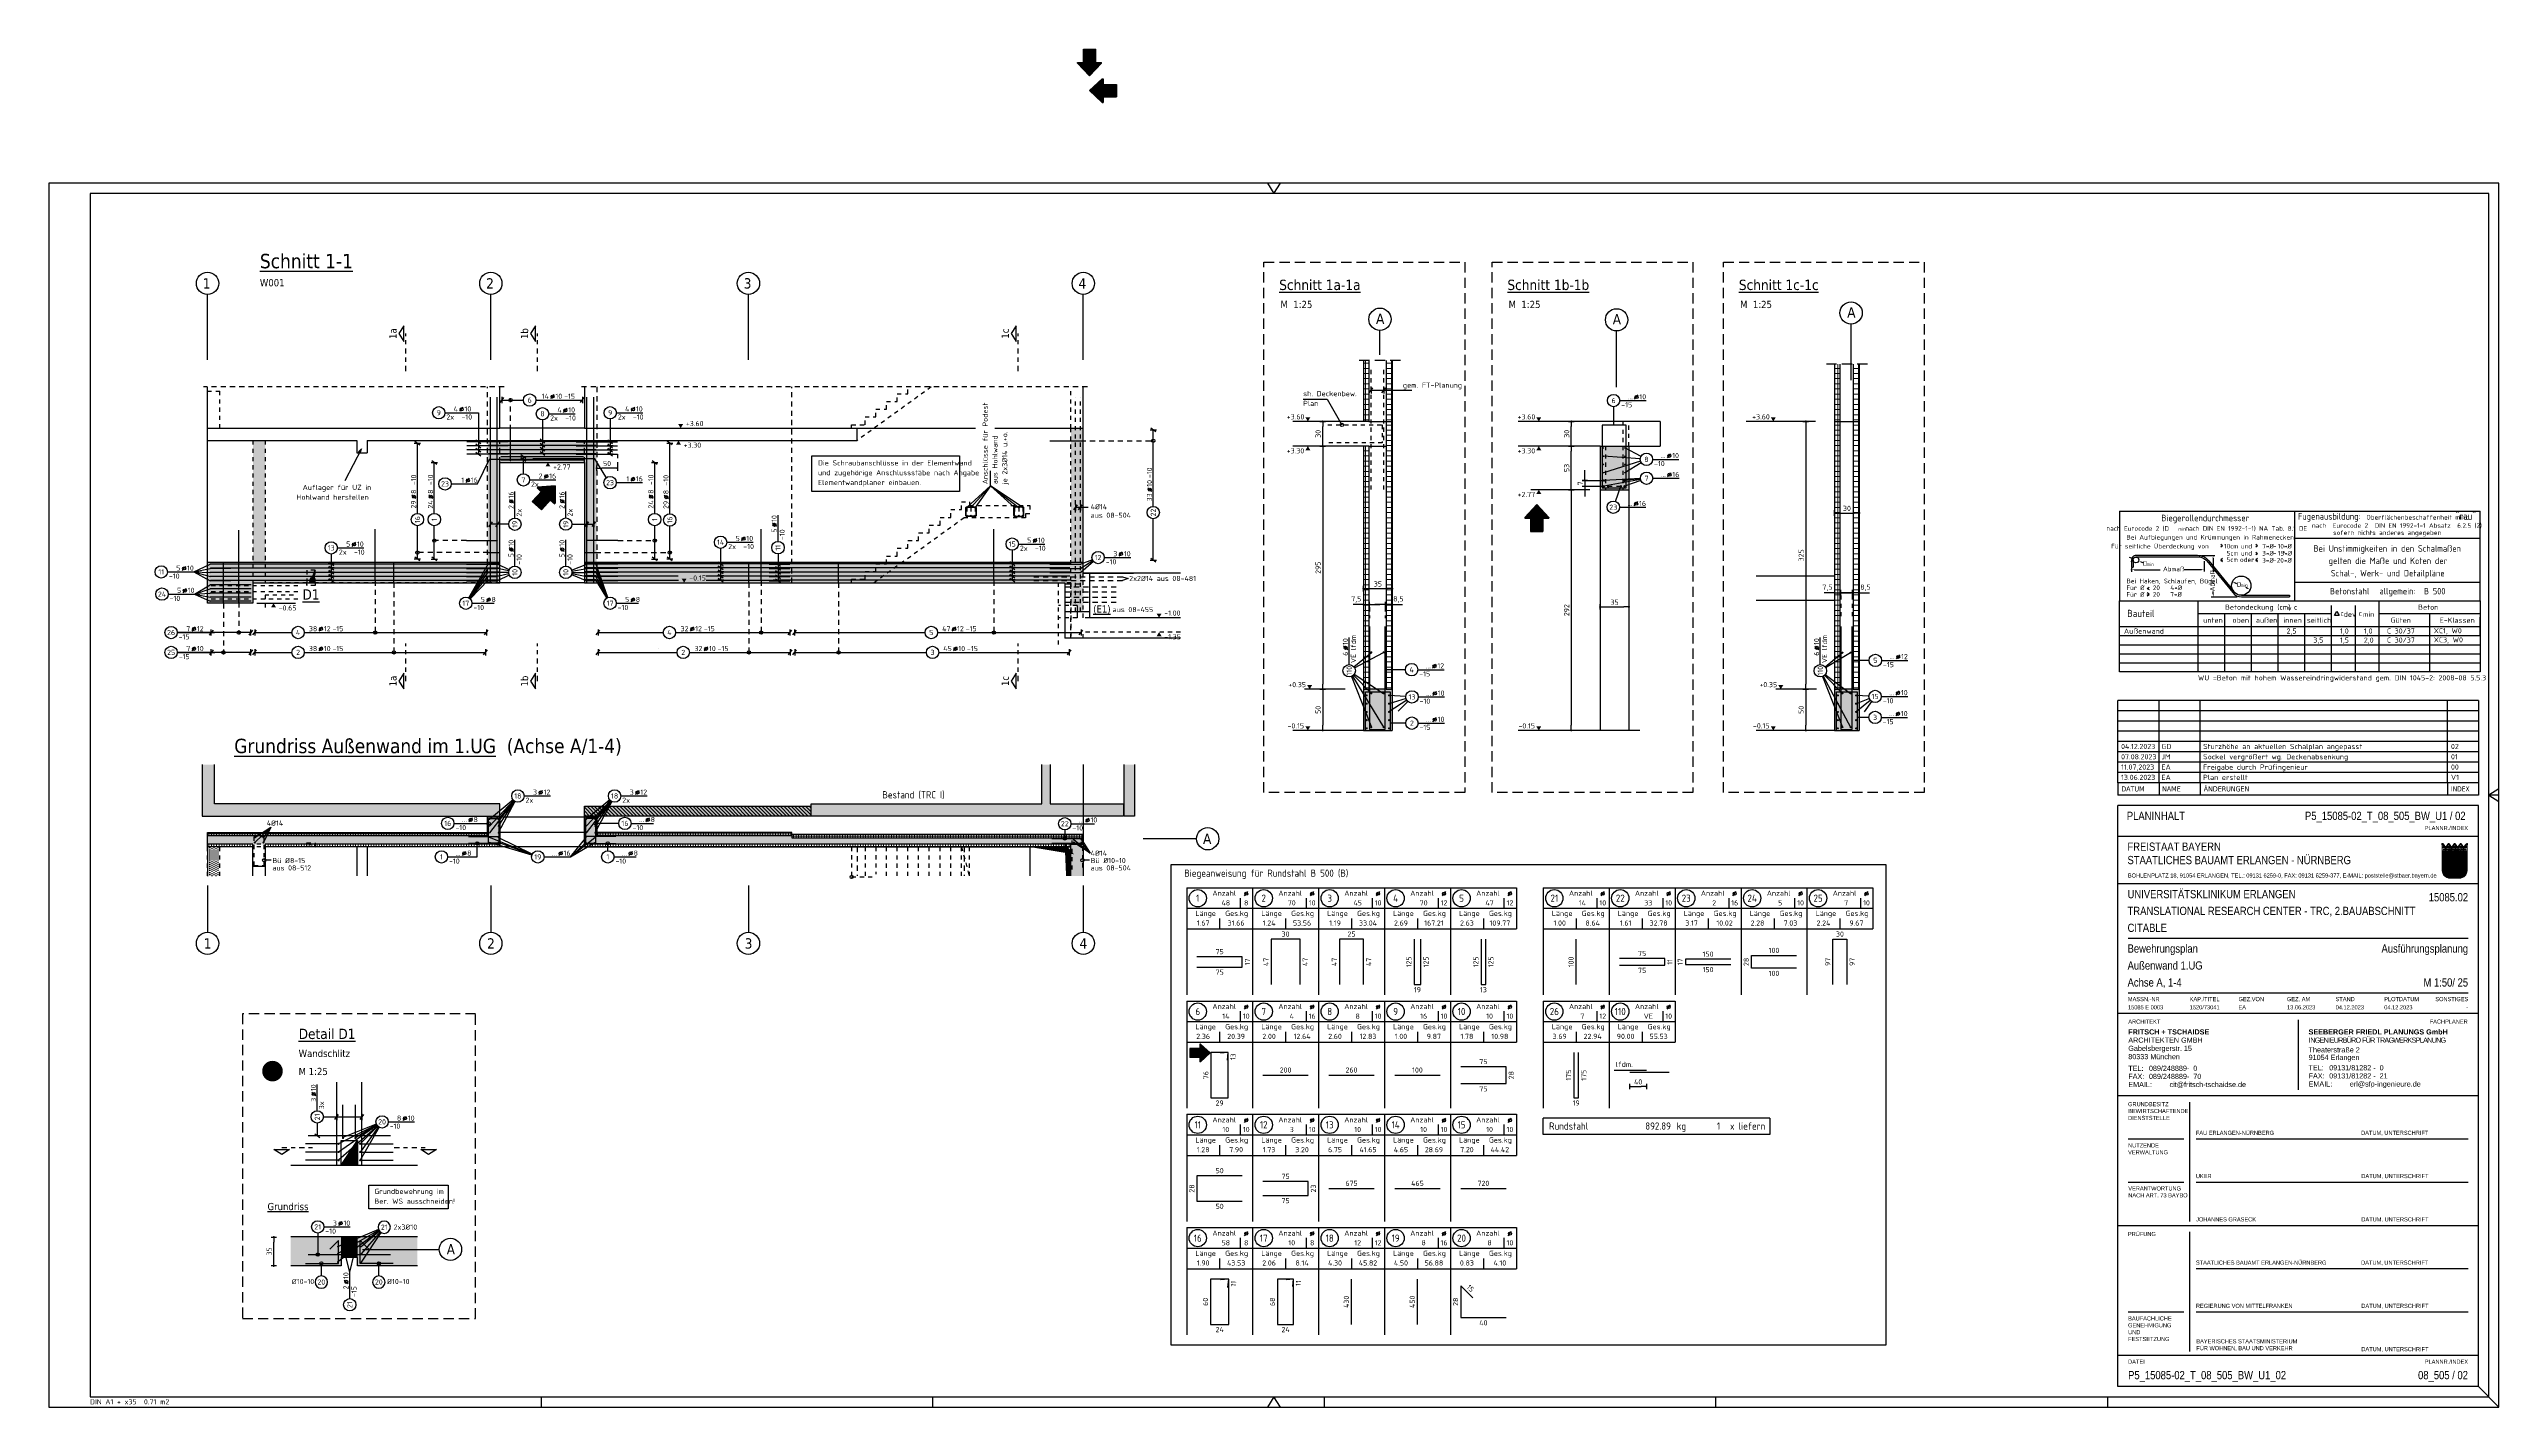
# Model space of a CAD drawing. Extents: x 40 to 130.5, y -19 to 13.9.
# Drawn here: x 40 to 99.4, y -19 to 13.9 of the extents above; entities that cross this region are included whole.
import ezdxf
from ezdxf.enums import TextEntityAlignment as Align

# ---------------------------------------------------------------- set-up
doc = ezdxf.new("R2010")
doc.units = 0
doc.header["$LTSCALE"] = 0.5
for name, pattern in [('AUSGEZOGEN', [1000.01, 1000, 0.01]), ('DASHDOTSMALL', [1.05, 0.5, -0.25, 0.05, -0.25]), ('DASHED', [0.75, 0.5, -0.25]), ('DOT', [0.175, 0.05, -0.125]), ('HIDDEN', [0.375, 0.25, -0.125]), ('HIDDEN2', [0.187, 0.125, -0.062]), ('HIDDEN4', [0.12, 0.02, -0.1]), ('PUNKT', [0.175, 0.05, -0.125]), ('STRICHLINIE', [0.75, 0.5, -0.25]), ('STRICHPUNKT2', [0.55, 0.25, -0.125, 0.05, -0.125]), ('VERDECKT', [0.375, 0.25, -0.125])]:
    doc.linetypes.add(name, pattern=pattern)
for name, color, linetype in [('40 A Plankopf Text F+T', 7, 'Continuous'), ('ACHSEN', 7, 'Continuous'), ('AFU', 7, 'Continuous'), ('Bestand', 7, 'Continuous'), ('BET-ANS', 7, 'Continuous'), ('BETON', 7, 'Continuous'), ('Brüstung EG', 7, 'Continuous'), ('DETAIL', 7, 'Continuous'), ('DRUEBER', 7, 'Continuous'), ('EG', 7, 'Continuous'), ('Fugenband', 7, 'Continuous'), ('grau_dunkel', 7, 'Continuous'), ('grau_hell', 7, 'Continuous'), ('grau_mittel', 7, 'Continuous'), ('HBT', 7, 'Continuous'), ('HILFE', 7, 'Continuous'), ('index', 7, 'Continuous'), ('koten', 7, 'Continuous'), ('MASSE', 7, 'Continuous'), ('OBJEKT', 7, 'Continuous'), ('RAHMEN', 7, 'Continuous'), ('RND', 7, 'Continuous'), ('RND_BILD', 7, 'Continuous'), ('SCHNITTE', 7, 'Continuous'), ('SCHRAFF', 7, 'Continuous'), ('SFP_Achsen', 7, 'Continuous'), ('STEMPEL', 7, 'Continuous'), ('TEXT', 7, 'Continuous'), ('VERDECKT', 7, 'Continuous'), ('WD', 7, 'Continuous')]:
    doc.layers.add(name, color=color, linetype=linetype)
doc.layers.add('NOPLOT', color=7, linetype='Continuous', plot=False)
doc.layers.add('zila_01_rb_02_stb-fertig_05_schraff', color=144, linetype='Continuous', lineweight=9)
doc.styles.add('ERSTELLTER_STIL_3', font='arial.ttf')
doc.styles.add('ERSTELLTER_STIL_4', font='arialbd.ttf')
doc.styles.add('helv', font='tahoma.ttf')
doc.styles.add('plankopf_ArialN', font='ARIALN.TTF')
doc.styles.add('txt', font='isocp.shx')
doc.linetypes.add('AFU_50K', pattern='A,0.15,["/",Standard,S=0.2,R=0,X=-0.01,Y=-0.1],0.07,["/",Standard,S=0.2,R=0,X=-0.01,Y=-0.1],0.15', length=0.37)
doc.linetypes.add('AFU_50L', pattern='A,0.75,["/",Standard,S=0.2,R=0,X=-0.01,Y=-0.1],0.07,["/",Standard,S=0.2,R=0,X=-0.01,Y=-0.1],0.75', length=1.57)
doc.linetypes.add('AFU_50M', pattern='A,0.45,["/",Standard,S=0.2,R=0,X=-0.01,Y=-0.1],0.07,["/",Standard,S=0.2,R=0,X=-0.01,Y=-0.1],0.45', length=0.97)
doc.dimstyles.new('DOT_I', dxfattribs={"dimscale": 0.5, "dimtxt": 0.25, "dimasz": 0.25, "dimexe": 0.1, "dimexo": 0.3, "dimgap": 0.1, "dimtad": 1, "dimdec": 3, "dimzin": 3, "dimtxsty": 'txt', "dimblk": 'DOT', "dimblk1": 'DOT', "dimblk2": 'DOT', "dimsah": 1, "dimcen": 0.1, "dimse1": 1, "dimse2": 1, "dimazin": 0, "dimtfac": 1, "dimtdec": 4, "dimtix": 1, "dimtmove": 2, "dimatfit": 3, "dimfxl": 0, "dimtvp": 1, "dimtolj": 1, "dimtzin": 0, "dimarcsym": 0})
pattern_1 = [(0, (-322.07857, -163.97815), (8e-17, 0.254), [])]
pattern_2 = [(270, (404.95845, 73.46599), (0.05, -0.025), [0, -0.05])]
pattern_3 = [(270, (404.95845, 73.46599), (0.0625, -8e-17), []), (360, (404.95845, 73.46599), (8e-17, 0.0625), [])]

# ---------------------------------------------------------------- blocks, each defined once
blk = doc.blocks.new('Bundeslandwappen')
at = {"lineweight": 9, "true_color": 0xffffff}
for points in [[(-5.8, 16.5), (-6, 16.5), (-6, 16.3), (-5.8, 16.3)], [(-5.1, 15.7), (-5.3, 15.7), (-5.3, 15.5), (-5.1, 15.5)], [(-3.5, 15.7), (-3.7, 15.7), (-3.7, 15.5), (-3.5, 15.5)], [(-2.8, 16.5), (-3, 16.5), (-3, 16.3), (-2.8, 16.3)], [(-2.2, 15.7), (-2.4, 15.7), (-2.4, 15.5), (-2.2, 15.5)], [(-0.6, 15.7), (-0.8, 15.7), (-0.8, 15.5), (-0.6, 15.5)], [(0.1, 16.5), (-0.1, 16.5), (-0.1, 16.3), (0.1, 16.3)], [(0.8, 15.7), (0.6, 15.7), (0.6, 15.5), (0.8, 15.5)], [(2.4, 15.7), (2.2, 15.7), (2.2, 15.5), (2.4, 15.5)], [(3, 16.5), (2.8, 16.5), (2.8, 16.3), (3, 16.3)], [(3.7, 15.7), (3.5, 15.7), (3.5, 15.5), (3.7, 15.5)], [(5.3, 15.7), (5.1, 15.7), (5.1, 15.5), (5.3, 15.5)], [(6, 16.5), (5.8, 16.5), (5.8, 16.3), (6, 16.3)]]:
    blk.add_hatch(color=7, dxfattribs=at).paths.add_polyline_path(points)
at = {"true_color": 0xffffff}
for points in [[(-5.3, 12.6), (-5.7, 12.6), (-5.7, 12.2), (-5.1, 12)], [(-1.4, 10.7), (-5.1, 12), (-3.6, 8.4), (0.1, 7.1)], [(0.9, 12.6), (-2.2, 12.6), (-1.4, 10.7), (2.2, 9.4)], [(4, 12.6), (1.7, 12.6), (4.4, 11.6)], [(-3.6, 8.4), (-5.7, 9.2), (-5.7, 6.2), (-2.1, 4.9)], [(-5.7, 6.1), (-5.7, 3.7, 0.041392), (-5.7, 3.1), (-4.2, 2.6)], [(-0.6, 1.3), (-4.2, 2.6), (-3.3, 0.4, 0.073774), (-2.3, 0.3), (-0.1, 0.3)], [(1.6, 3.6), (-2.1, 4.9), (-0.6, 1.3), (2.4, 0.3, 0.043654), (2.9, 0.4)], [(3.7, 5.8), (0.1, 7.1), (1.6, 3.6), (5.2, 2.3)], [(5.7, 8.1), (2.2, 9.4), (3.7, 5.8), (5.7, 5.1)], [(5.7, 11.2), (4.4, 11.6), (5.7, 8.5)]]:
    blk.add_hatch(color=7, dxfattribs=at).paths.add_polyline_path(points)
at = {"lineweight": 9}
h = blk.add_hatch(dxfattribs=at)
h.set_pattern_fill('ANSI31', color=256, scale=0.08, angle=315, style=0)
h.set_pattern_definition(pattern_1)
h.paths.add_polyline_path([(-5.1, 12), (-5.7, 12.2), (-5.7, 9.2), (-3.6, 8.4)])
h = blk.add_hatch(dxfattribs=at)
h.set_pattern_fill('ANSI31', color=256, scale=0.08, angle=315, style=0)
h.set_pattern_definition(pattern_1)
h.paths.add_polyline_path([(-2.2, 12.6), (-5.3, 12.6), (-5.1, 12), (-1.4, 10.7)])
h = blk.add_hatch(dxfattribs=at)
h.set_pattern_fill('ANSI31', color=256, scale=0.08, angle=315, style=0)
h.set_pattern_definition(pattern_1)
h.paths.add_polyline_path([(4.4, 11.6), (1.7, 12.6), (0.9, 12.6), (2.2, 9.4), (5.7, 8.1), (5.7, 8.5)])
h = blk.add_hatch(dxfattribs=at)
h.set_pattern_fill('ANSI31', color=256, scale=0.08, angle=315, style=0)
h.set_pattern_definition(pattern_1)
h.paths.add_polyline_path([(5.7, 12.6), (4, 12.6), (4.4, 11.6), (5.7, 11.2)])
h = blk.add_hatch(dxfattribs=at)
h.set_pattern_fill('ANSI31', color=256, scale=0.08, angle=315, style=0)
h.set_pattern_definition(pattern_1)
h.paths.add_polyline_path([(-2.1, 4.9), (-5.7, 6.2), (-5.7, 6.1), (-4.2, 2.6), (-0.6, 1.3)])
h = blk.add_hatch(dxfattribs=at)
h.set_pattern_fill('ANSI31', color=256, scale=0.08, angle=315, style=0)
h.set_pattern_definition(pattern_1)
h.paths.add_polyline_path([(-4.2, 2.6), (-5.7, 3.1, 0.285055), (-3.3, 0.4)])
h = blk.add_hatch(dxfattribs=at)
h.set_pattern_fill('ANSI31', color=256, scale=0.08, angle=315, style=0)
h.set_pattern_definition(pattern_1)
h.paths.add_polyline_path([(0.1, 7.1), (-3.6, 8.4), (-2.1, 4.9), (1.6, 3.6)])
h = blk.add_hatch(dxfattribs=at)
h.set_pattern_fill('ANSI31', color=256, scale=0.08, angle=315, style=0)
h.set_pattern_definition(pattern_1)
h.paths.add_polyline_path([(2.2, 9.4), (-1.4, 10.7), (0.1, 7.1), (3.7, 5.8)])
h = blk.add_hatch(dxfattribs=at)
h.set_pattern_fill('ANSI31', color=256, scale=0.08, angle=315, style=0)
h.set_pattern_definition(pattern_1)
h.paths.add_polyline_path([(-0.6, 1.3), (-0.1, 0.3), (2.3, 0.3, 0.004354), (2.4, 0.3)])
h = blk.add_hatch(dxfattribs=at)
h.set_pattern_fill('ANSI31', color=256, scale=0.08, angle=315, style=0)
h.set_pattern_definition(pattern_1)
h.paths.add_polyline_path([(5.3, 2.1), (5.2, 2.3), (1.6, 3.6), (2.9, 0.4, 0.22704)])
h = blk.add_hatch(dxfattribs=at)
h.set_pattern_fill('ANSI31', color=256, scale=0.08, angle=315, style=0)
h.set_pattern_definition(pattern_1)
h.paths.add_polyline_path([(5.7, 5.1), (3.7, 5.8), (5.2, 2.3), (5.4, 2.2, 0.111178), (5.7, 3.7)])
for p, q in [((-6, 16.1), (-6, 3.7)), ((-6, 13.3), (6, 13.3)), ((-6, 12.9), (6, 12.9)), ((-5.7, 12.6), (-5.7, 3.7)), ((-5.7, 12.6), (5.7, 12.6)), ((-5.7, 12.2), (5.7, 8.1)), ((-5.6, 16.6), (-5.6, 16.7)), ((-5.6, 15), (-5.6, 15.2)), ((-5.3, 15.2), (-5.3, 15)), ((-4.7, 14.5), (-5.3, 14.5)), ((-5.3, 12.6), (-0.1, 0.3)), ((-4.1, 14.5), (-3.5, 14.5)), ((-3.5, 15.2), (-3.5, 15)), ((-3.4, 13.9), (-2.9, 14.2)), ((-2.9, 13.6), (-3.4, 13.9)), ((-3.2, 16.6), (-3.2, 16.7)), ((-3.2, 15), (-3.2, 15.2)), ((-2.9, 15.6), (-2.9, 14.5)), ((-2.9, 14.2), (-2.5, 13.9)), ((-2.5, 13.9), (-2.9, 13.6)), ((-2.7, 16.6), (-2.7, 16.7)), ((-2.7, 15), (-2.7, 15.2)), ((-2.4, 15.2), (-2.4, 15)), ((-1.7, 14.5), (-2.3, 14.5)), ((-2.2, 12.6), (2.9, 0.4)), ((-1.2, 14.5), (-0.6, 14.5)), ((-0.5, 15.2), (-0.5, 15)), ((0, 14.2), (-0.4, 13.9)), ((-0.4, 13.9), (0, 13.6)), ((-0.3, 16.6), (-0.2, 16.7)), ((-0.2, 15), (-0.2, 15.2)), ((0, 15.6), (0, 14.5)), ((0.4, 13.9), (0, 14.2)), ((0, 13.6), (0.4, 13.9)), ((0.3, 16.6), (0.2, 16.7)), ((0.2, 15), (0.2, 15.2)), ((0.5, 15.2), (0.5, 15)), ((1.2, 14.5), (0.6, 14.5)), ((0.9, 12.6), (5.3, 2.1)), ((1.7, 14.5), (2.3, 14.5)), ((1.7, 12.6), (5.7, 11.2)), ((2.4, 15.2), (2.4, 15)), ((2.9, 14.2), (2.5, 13.9)), ((2.5, 13.9), (2.9, 13.6)), ((2.7, 16.6), (2.7, 16.7)), ((2.7, 15), (2.7, 15.2)), ((2.9, 15.6), (2.9, 14.5)), ((3.4, 13.9), (2.9, 14.2)), ((2.9, 13.6), (3.4, 13.9)), ((3.2, 16.6), (3.2, 16.7)), ((3.2, 15), (3.2, 15.2)), ((3.5, 15.2), (3.5, 15)), ((4.1, 14.5), (3.5, 14.5)), ((4, 12.6), (5.7, 8.5)), ((4.7, 14.5), (5.3, 14.5)), ((5.3, 15.2), (5.3, 15)), ((5.6, 16.6), (5.6, 16.7)), ((5.6, 15), (5.6, 15.2)), ((5.7, 3.7), (5.7, 12.6)), ((6, 3.7), (6, 16.1)), ((-5.7, 9.2), (5.7, 5.1)), ((-5.7, 6.2), (5.4, 2.2)), ((-5.7, 6.1), (-3.3, 0.4)), ((-5.7, 3.1), (2.4, 0.3)), ((-2.3, 0.3), (2.3, 0.3)), ((-2.3, 0), (2.3, 0))]:
    blk.add_line(p, q, dxfattribs=at)
for points in [[(-5.8, 16.3), (-6, 16.3), (-6, 16.5), (-5.8, 16.5)], [(-5.1, 15.5), (-5.3, 15.5), (-5.3, 15.7), (-5.1, 15.7)], [(-4.1, 13.7), (-4.8, 13.7), (-4.8, 14.1), (-4.1, 14.1)], [(-3.7, 15.5), (-3.5, 15.5), (-3.5, 15.7), (-3.7, 15.7)], [(-2.8, 16.3), (-3, 16.3), (-3, 16.5), (-2.8, 16.5)], [(-2.2, 15.5), (-2.4, 15.5), (-2.4, 15.7), (-2.2, 15.7)], [(-1.8, 13.7), (-1, 13.7), (-1, 14.1), (-1.8, 14.1)], [(-0.8, 15.5), (-0.6, 15.5), (-0.6, 15.7), (-0.8, 15.7)], [(0.1, 16.3), (-0.1, 16.3), (-0.1, 16.5), (0.1, 16.5)], [(0.8, 15.5), (0.6, 15.5), (0.6, 15.7), (0.8, 15.7)], [(1.8, 13.7), (1, 13.7), (1, 14.1), (1.8, 14.1)], [(2.2, 15.5), (2.4, 15.5), (2.4, 15.7), (2.2, 15.7)], [(3, 16.3), (2.8, 16.3), (2.8, 16.5), (3, 16.5)], [(3.7, 15.5), (3.5, 15.5), (3.5, 15.7), (3.7, 15.7)], [(4.1, 13.7), (4.8, 13.7), (4.8, 14.1), (4.1, 14.1)], [(5.1, 15.5), (5.3, 15.5), (5.3, 15.7), (5.1, 15.7)], [(5.8, 16.3), (6, 16.3), (6, 16.5), (5.8, 16.5)]]:
    blk.add_lwpolyline(points, close=True, dxfattribs=at)
for centre in [(-5.3, 13.9), (-3.7, 13.9), (-2.2, 13.9), (-0.7, 13.9), (0.7, 13.9), (2.2, 13.9), (3.7, 13.9), (5.3, 13.9)]:
    blk.add_circle(centre, 0.123, dxfattribs=at)
for centre, radius, start, end in [((-5.9, 16.5), 0.362, 44.6681, 253.1183), ((-5.7, 16.7), 0.05, 6.6615, 44.6681), ((-5.6, 16.6), 0.05, 186.6615, 265.6209), ((-5.6, 16.3), 0.281, 346.0232, 85.6209), ((-5.4, 16), 0.179, 74.7883, 15.1356), ((-5.5, 15.2), 0.157, 3.2756, 179.5521), ((-5.2, 15), 0.453, 182.8328, 261.3043), ((-5.4, 16.2), 0.05, 254.7883, 346.0232), ((-5.2, 16), 0.05, 93.0633, 195.1356), ((-5.3, 15.2), 0.191, 249.6358, 3.0857), ((-5.2, 15.9), 0.224, 350.9542, 93.0633), ((-5, 15.2), 0.05, 82.9467, 183.0857), ((-5, 15.5), 0.249, 262.9467, 77.8855), ((-4.9, 15.8), 0.05, 170.9542, 257.8855), ((-4.6, 14.9), 0.224, 71.4, 0), ((-4.7, 14.9), 0.312, 275.9649, 353.9773), ((-4.4, 15.2), 0.208, 317.0775, 222.9225), ((-4.2, 14.9), 0.224, 180, 108.6), ((-4.1, 14.9), 0.312, 186.0227, 264.0351), ((-3.8, 15.5), 0.249, 102.1145, 277.0533), ((-3.9, 15.8), 0.05, 282.1145, 9.0458), ((-3.6, 15.9), 0.224, 86.9367, 189.0458), ((-3.8, 15.2), 0.05, 356.9143, 97.0533), ((-3.5, 15.2), 0.191, 176.9143, 290.3642), ((-3.4, 16), 0.179, 164.8644, 105.2117), ((-3.6, 16), 0.05, 344.8644, 86.9367), ((-3.2, 16.3), 0.281, 94.3791, 193.9768), ((-3.4, 16.2), 0.05, 193.9768, 285.2117), ((-3.3, 15.2), 0.157, 0.4479, 176.7244), ((-3.6, 15), 0.453, 278.6957, 357.1672), ((-2.9, 16.6), 0.264, 24.0166, 155.3409), ((-3.1, 16.7), 0.05, 155.2288, 173.3385), ((-3.2, 16.6), 0.05, 274.3791, 353.3385), ((-2.7, 16.7), 0.05, 6.6615, 24.0166), ((-2.6, 16.6), 0.05, 186.6615, 265.6209), ((-2.5, 16), 0.179, 74.7883, 15.1356), ((-2.6, 15.2), 0.157, 3.2756, 179.5521), ((-2.3, 15), 0.453, 182.8328, 261.3043), ((-2.7, 16.3), 0.281, 346.0232, 85.6209), ((-2.4, 16.2), 0.05, 254.7883, 346.0232), ((-2.3, 15.2), 0.191, 249.6358, 3.0857), ((-2.3, 15.9), 0.224, 350.9542, 93.0633), ((-2.3, 16), 0.05, 93.0633, 195.1356), ((-2.1, 15.5), 0.249, 262.9467, 77.8855), ((-2.1, 15.2), 0.05, 82.9467, 183.0857), ((-2, 15.8), 0.05, 170.9542, 257.8855), ((-1.7, 14.9), 0.224, 71.4, 0), ((-1.5, 15.2), 0.208, 317.0775, 222.9225), ((-1.8, 14.9), 0.312, 275.9649, 353.9773), ((-1.2, 14.9), 0.224, 180, 108.6), ((-1.2, 14.9), 0.312, 186.0227, 264.0351), ((-0.9, 15.5), 0.249, 102.1145, 277.0533), ((-0.7, 15.9), 0.224, 86.9367, 189.0458), ((-0.9, 15.8), 0.05, 282.1145, 9.0458), ((-0.8, 15.2), 0.05, 356.9143, 97.0533), ((-0.6, 15.2), 0.191, 176.9143, 290.3642), ((-0.7, 16), 0.05, 344.8644, 86.9367), ((-0.3, 16.3), 0.281, 94.3791, 193.9768), ((-0.4, 16), 0.179, 164.8644, 105.2117), ((-0.5, 16.2), 0.05, 193.9768, 285.2117), ((-0.7, 15), 0.453, 278.6957, 357.1672), ((-0.4, 15.2), 0.157, 0.4479, 176.7244), ((-0.3, 16.6), 0.05, 274.3791, 353.3385), ((0, 16.6), 0.264, 24.0166, 155.3409), ((-0.2, 16.7), 0.05, 155.2288, 173.3385), ((0.2, 16.7), 0.05, 6.6615, 24.0166), ((0.4, 15.2), 0.157, 3.2756, 179.5521), ((0.7, 15), 0.453, 182.8328, 261.3043), ((0.3, 16.6), 0.05, 186.6615, 265.6209), ((0.3, 16.3), 0.281, 346.0232, 85.6209), ((0.4, 16), 0.179, 74.7883, 15.1356), ((0.5, 16.2), 0.05, 254.7883, 346.0232), ((0.6, 15.2), 0.191, 249.6358, 3.0857), ((0.7, 16), 0.05, 93.0633, 195.1356), ((0.7, 15.9), 0.224, 350.9542, 93.0633), ((0.8, 15.2), 0.05, 82.9467, 183.0857), ((0.9, 15.5), 0.249, 262.9467, 77.8855), ((0.9, 15.8), 0.05, 170.9542, 257.8855), ((1.2, 14.9), 0.224, 71.4, 0), ((1.2, 14.9), 0.312, 275.9649, 353.9773), ((1.5, 15.2), 0.208, 317.0775, 222.9225), ((1.7, 14.9), 0.224, 180, 108.6), ((1.8, 14.9), 0.312, 186.0227, 264.0351), ((2.1, 15.5), 0.249, 102.1145, 277.0533), ((2.3, 15.9), 0.224, 86.9367, 189.0458), ((2, 15.8), 0.05, 282.1145, 9.0458), ((2.1, 15.2), 0.05, 356.9143, 97.0533), ((2.3, 15.2), 0.191, 176.9143, 290.3642), ((2.5, 16), 0.179, 164.8644, 105.2117), ((2.3, 16), 0.05, 344.8644, 86.9367), ((2.3, 15), 0.453, 278.6957, 357.1672), ((2.7, 16.3), 0.281, 94.3791, 193.9768), ((2.4, 16.2), 0.05, 193.9768, 285.2117), ((2.6, 15.2), 0.157, 0.4479, 176.7244), ((2.6, 16.6), 0.05, 274.3791, 353.3385), ((2.9, 16.6), 0.264, 24.0166, 155.3409), ((2.7, 16.7), 0.05, 155.2288, 173.3385), ((3.1, 16.7), 0.05, 6.6615, 24.0166), ((3.2, 16.6), 0.05, 186.6615, 265.6209), ((3.2, 16.3), 0.281, 346.0232, 85.6209), ((3.4, 16), 0.179, 74.7883, 15.1356), ((3.3, 15.2), 0.157, 3.2756, 179.5521), ((3.6, 15), 0.453, 182.8328, 261.3043), ((3.4, 16.2), 0.05, 254.7883, 346.0232), ((3.6, 16), 0.05, 93.0633, 195.1356), ((3.5, 15.2), 0.191, 249.6358, 3.0857), ((3.6, 15.9), 0.224, 350.9542, 93.0633), ((3.8, 15.2), 0.05, 82.9467, 183.0857), ((3.8, 15.5), 0.249, 262.9467, 77.8855), ((3.9, 15.8), 0.05, 170.9542, 257.8855), ((4.2, 14.9), 0.224, 71.4, 0), ((4.1, 14.9), 0.312, 275.9649, 353.9773), ((4.4, 15.2), 0.208, 317.0775, 222.9225), ((4.6, 14.9), 0.224, 180, 108.6), ((4.7, 14.9), 0.312, 186.0227, 264.0351), ((5, 15.5), 0.249, 102.1145, 277.0533), ((4.9, 15.8), 0.05, 282.1145, 9.0458), ((5.2, 15.9), 0.224, 86.9367, 189.0458), ((5, 15.2), 0.05, 356.9143, 97.0533), ((5.3, 15.2), 0.191, 176.9143, 290.3642), ((5.4, 16), 0.179, 164.8644, 105.2117), ((5.2, 16), 0.05, 344.8644, 86.9367), ((5.6, 16.3), 0.281, 94.3791, 193.9768), ((5.4, 16.2), 0.05, 193.9768, 285.2117), ((5.5, 15.2), 0.157, 0.4479, 176.7244), ((5.2, 15), 0.453, 278.6957, 357.1672), ((5.9, 16.5), 0.362, 286.8817, 135.3319), ((5.7, 16.7), 0.05, 135.3319, 173.3385), ((5.6, 16.6), 0.05, 274.3791, 353.3385), ((-2.3, 3.7), 3.7, 180, 270), ((-2.3, 3.7), 3.4, 180, 270), ((2.3, 3.7), 3.7, 270, 0), ((2.3, 3.7), 3.4, 270, 0)]:
    blk.add_arc(centre, radius, start, end, dxfattribs=at)
blk = doc.blocks.new('Plankopf_PU')
for p, q in [((-18.5, 25.4), (-18.5, 27.7)), ((-1, 27.7), (-18.5, 27.7)), ((-1, 27.7), (-18.5, 27.7)), ((-1, 25.4), (-1, 27.7)), ((-1, 25.4), (-18.5, 25.4)), ((-1, 25.4), (-18.5, 25.4)), ((-18.5, 19.1), (-18.5, 25.4)), ((-1, 19.1), (-1, 25.4)), ((-1.5, 22.75), (-18, 22.75)), ((-18.5, 15.1), (-18.5, 19.1)), ((-1, 19.1), (-18.5, 19.1)), ((-18, 20.1), (-1.5, 20.1)), ((-1, 15.1), (-1, 19.1)), ((-9.75, 18.8), (-9.75, 15.4)), ((-1, 15.1), (-18.5, 15.1)), ((-1, 15.1), (-18.5, 15.1)), ((-18.5, 8.8), (-18.5, 15.1)), ((-15, 9), (-15, 14.8)), ((-1, 8.8), (-1, 15.1)), ((-15.3, 13), (-18, 13)), ((-1.5, 13), (-14.7, 13)), ((-15.3, 10.9), (-18, 10.9)), ((-1.5, 10.9), (-14.7, 10.9)), ((-18.5, 2.5), (-18.5, 8.8)), ((-1, 8.8), (-18.5, 8.8)), ((-15, 2.7), (-15, 8.5)), ((-1, 2.5), (-1, 8.8)), ((-1.5, 6.7), (-14.7, 6.7)), ((-15.3, 4.6), (-18, 4.6)), ((-1.5, 4.6), (-14.7, 4.6)), ((-1, 2.5), (-18.5, 2.5)), ((-18.5, 1), (-18.5, 2.5)), ((-1, 2.5), (-18.5, 2.5)), ((-1, 1), (-1, 2.5)), ((-1, 1), (-18.5, 1))]:
    blk.add_line(p, q)
at = {"xscale": 0.1, "yscale": 0.1, "zscale": 0.1}
blk.add_blockref('Bundeslandwappen', (-2.15, 25.67), dxfattribs=at)
at = {"linetype": 'AUSGEZOGEN', "lineweight": 35, "style": 'plankopf_ArialN'}
for s, height, p in [('FREISTAAT BAYERN', 0.4, (-18.03, 27.4)), ('PRÜFUNG', 0.2, (-18.01, 8.5))]:
    blk.add_text(s, height=height, dxfattribs=at).set_placement(p, align=Align.TOP_LEFT)
blk.add_text('STAATLICHES BAUAMT ERLANGEN - NÜRNBERG', height=0.4, dxfattribs=at).set_placement((-18.03, 26.55), align=Align.MIDDLE_LEFT)
at = {"style": 'plankopf_ArialN'}
for s, p in [('BOHLENPLATZ 18, 91054 ERLANGEN, TEL.: 09131 6259-0, FAX: 09131 6259-377, E-MAIL: poststelle@stbaer.bayern.de', (-18.01, 25.7)), ('MASSN.-NR', (-18.01, 19.7)), ('KAP./TITEL', (-15.01, 19.7)), ('GEZ.VON', (-12.64, 19.7)), ('GEZ. AM', (-10.29, 19.7)), ('STAND', (-7.93, 19.7)), ('PLOTDATUM', (-5.57, 19.7)), ('FAU ERLANGEN-NÜRNBERG', (-14.71, 13.21)), ('DATUM, UNTERSCHRIFT', (-6.69, 13.21)), ('UKER', (-14.71, 11.11)), ('DATUM, UNTERSCHRIFT', (-6.68, 11.11)), ('JOHANNES GRASECK', (-14.7, 9.01)), ('DATUM, UNTERSCHRIFT', (-6.68, 9.01)), ('STAATLICHES BAUAMT ERLANGEN-NÜRNBERG', (-14.71, 6.91)), ('DATUM, UNTERSCHRIFT', (-6.69, 6.91)), ('REGIERUNG VON MITTELFRANKEN', (-14.71, 4.81)), ('DATUM, UNTERSCHRIFT', (-6.68, 4.81)), ('DATUM, UNTERSCHRIFT', (-6.68, 2.71)), ('DATEI', (-18, 2.1))]:
    blk.add_text(s, height=0.2, dxfattribs=at).set_placement(p)
for s, p in [('SONSTIGES', (-1.49, 19.7)), ('PLANNR./INDEX', (-1.5, 2.1))]:
    blk.add_text(s, height=0.2, dxfattribs=at).set_placement(p, align=Align.RIGHT)
at = {"linetype": 'AUSGEZOGEN', "lineweight": 35, "style": 'plankopf_ArialN'}
blk.add_text('ARCHITEKT', height=0.2, dxfattribs=at).set_placement((-17.99, 18.61))
blk.add_text('FACHPLANER', height=0.2, dxfattribs=at).set_placement((-1.52, 18.61), align=Align.RIGHT)
at = {"insert": (-5.57, 19.3), "char_height": 0.2, "attachment_point": 7, "style": 'plankopf_ArialN'}
blk.add_mtext('04.12.2023', dxfattribs=at)
at = {"char_height": 0.2, "attachment_point": 1, "style": 'plankopf_ArialN'}
for s, insert, width in [('GRUNDBESITZ\\PBEWIRTSCHAFTENDE DIENSTSTELLE', (-18, 14.8), 2.5), ('NUTZENDE^JVERWALTUNG', (-18, 12.8), 2.6984), ('VERANTWORTUNG  NACH ART. 73 BAYBO', (-17.99, 10.71), 2.6877), ('BAUFACHLICHE GENEHMIGUNG UND FESTSETZUNG', (-18, 4.4), 2.2311), ('BAYERISCHES STAATSMINISTERIUM ^JFÜR WOHNEN, BAU UND VERKEHR', (-14.69, 3.29), 9.2941)]:
    blk.add_mtext(s, dxfattribs=dict(at, insert=insert, width=width))
at = {"style": 'plankopf_ArialN'}
for tag, p in [('PROJEKTBEZEICHNUNGZ1', (-18.03, 24.58)), ('PROJEKTBEZEICHNUNGZ2', (-18.03, 23.76)), ('PROJEKTBEZEICHNUNGZ3', (-18.03, 22.94))]:
    blk.add_attdef(tag, text='', height=0.4, dxfattribs=at).set_placement(p, align=Align.BOTTOM_LEFT)
for tag, p in [('GEB.-NR', (-1.5, 24.95)), ('0.000X', (-1.51, 1.75))]:
    blk.add_attdef(tag, text='', height=0.4, dxfattribs=at).set_placement(p, align=Align.TOP_RIGHT)
for tag, p, height in [('PLANINHALTZ1', (-18.03, 22.06), 0.4), ('PLANINHALTZ2', (-18.03, 21.23), 0.4), ('PLANINHALTZ3', (-18.03, 20.41), 0.4), ('MASSN.-NR', (-18.01, 19.3), 0.2), ('KAPITEL/TITEL', (-15.01, 19.3), 0.2), ('GEZ_VON', (-12.64, 19.3), 0.2), ('GEZ_AM', (-10.29, 19.3), 0.2), ('STAND', (-7.93, 19.3), 0.2)]:
    blk.add_attdef(tag, p, '', height=height, dxfattribs=at)
for tag, height, p in [('PROJEKTKATEGORIE', 0.4, (-1.5, 21.23)), ('PLANUNGSPHASE', 0.4, (-1.5, 22.06)), ('MAßSTAB', 0.4, (-1.5, 20.41)), ('SONSTIGES', 0.2, (-1.5, 19.3))]:
    blk.add_attdef(tag, text='', height=height, dxfattribs=at).set_placement(p, align=Align.RIGHT)
at = {"layer": '40 A Plankopf Text F+T', "color": 7, "linetype": 'Continuous', "lineweight": 13, "char_height": 0.25, "attachment_point": 7}
for s, insert, style in [('\\A1;ARCHITEKTEN GMBH', (-17.99, 17.68), 'ERSTELLTER_STIL_3'), ('\\A1;FRITSCH + TSCHAIDSE ', (-17.99, 18.08), 'ERSTELLTER_STIL_4'), ('\\A1;SEEBERGER FRIEDL PLANUNGS GmbH', (-9.24, 18.08), 'ERSTELLTER_STIL_4'), ('\\A1;{\\T0.8;INGENIEURBÜRO FÜR TRAGWERKSPLANUNG}', (-9.24, 17.68), 'ERSTELLTER_STIL_3'), ('\\A1;Gabelsbergerstr. 15', (-17.99, 17.21), 'ERSTELLTER_STIL_3'), ('\\A1;80333 München', (-17.99, 16.88), 'ERSTELLTER_STIL_3'), ('\\A1;Theaterstraße 2', (-9.24, 17.21), 'ERSTELLTER_STIL_3'), ('\\A1;91054 Erlangen', (-9.24, 16.77), 'ERSTELLTER_STIL_3')]:
    blk.add_mtext(s, dxfattribs=dict(at, insert=insert, style=style))
at = {"layer": '40 A Plankopf Text F+T', "color": 7, "linetype": 'Continuous', "lineweight": 13, "char_height": 0.25, "attachment_point": 7, "line_spacing_factor": 0.945293, "style": 'ERSTELLTER_STIL_3'}
for s, insert in [('\\A1;TEL: ^I089/248889-  0\\PFAX: ^I089/248889-  70\\PEMAIL: ^Icit@fritsch-tschaidse.de', (-17.99, 15.48)), ('\\A1;TEL: ^I09131/81282 -  0\\PFAX: ^I09131/81282 -  21\\PEMAIL: ^Ierl@sfp-ingenieure.de', (-9.24, 15.48))]:
    blk.add_mtext(s, dxfattribs=dict(at, insert=insert))
blk = doc.blocks.new('Plankopf-ER')
at = {"layer": 'RAHMEN', "color": 7, "linetype": 'Continuous'}
for p, q in [((-0.5, 4.6), (-18, 4.6)), ((-18, 4.1), (-18, 4.6)), ((-0.5, 4.1), (-18, 4.1)), ((-18, 3.6), (-18, 4.1)), ((-0.5, 3.6), (-18, 3.6)), ((-18, 3.1), (-18, 3.6)), ((-16, 4.1), (-16, 4.6)), ((-16, 3.6), (-16, 4.1)), ((-16, 3.1), (-16, 3.6)), ((-14, 4.1), (-14, 4.6)), ((-14, 3.6), (-14, 4.1)), ((-14, 3.1), (-14, 3.6)), ((-2, 4.1), (-2, 4.6)), ((-2, 3.6), (-2, 4.1)), ((-2, 3.1), (-2, 3.6)), ((-0.5, 4.6), (-0.5, 4.1)), ((-0.5, 4.1), (-0.5, 3.6)), ((-0.5, 3.6), (-0.5, 3.1)), ((-0.5, 3.1), (-18, 3.1)), ((-18, 2.6), (-18, 3.1)), ((-0.5, 2.6), (-18, 2.6)), ((-18, 2.1), (-18, 2.6)), ((-16, 2.6), (-16, 3.1)), ((-16, 2.1), (-16, 2.6)), ((-14, 2.6), (-14, 3.1)), ((-14, 2.1), (-14, 2.6)), ((-2, 2.6), (-2, 3.1)), ((-2, 2.1), (-2, 2.6)), ((-0.5, 3.1), (-0.5, 2.6)), ((-0.5, 2.6), (-0.5, 2.1)), ((-0.5, 2.1), (-18, 2.1)), ((-18, 1.6), (-18, 2.1)), ((-0.5, 1.6), (-18, 1.6)), ((-18, 1.1), (-18, 1.6)), ((-16, 1.6), (-16, 2.1)), ((-16, 1.1), (-16, 1.6)), ((-14, 1.6), (-14, 2.1)), ((-14, 1.1), (-14, 1.6)), ((-2, 1.6), (-2, 2.1)), ((-2, 1.1), (-2, 1.6)), ((-0.5, 2.1), (-0.5, 1.6)), ((-0.5, 1.6), (-0.5, 1.1)), ((-0.5, 1.1), (-18, 1.1)), ((-18, 0.6), (-18, 1.1)), ((-0.5, 0.6), (-18, 0.6)), ((-18, 0.6), (-18, 0)), ((-0.5, 0), (-18, 0)), ((-16, 0.6), (-16, 1.1)), ((-16, 0.6), (-16, 0)), ((-14, 0.6), (-14, 1.1)), ((-14, 0.6), (-14, 0)), ((-2, 0.6), (-2, 1.1)), ((-2, 0.6), (-2, 0)), ((-0.5, 1.1), (-0.5, 0.6)), ((-0.5, 0.6), (-0.5, 0))]:
    blk.add_line(p, q, dxfattribs=at)
at = {"layer": 'RAHMEN', "color": 7, "linetype": 'Continuous', "style": 'txt'}
for tag, p in [('INDEX-D8', (-17.84, 4.24)), ('INDEX-D7', (-17.84, 3.74)), ('INDEX-N8', (-15.88, 4.24)), ('INDEX-N7', (-15.88, 3.74)), ('INDEX-X8', (-13.86, 4.24)), ('INDEX-X7', (-13.86, 3.74)), ('INDEX8', (-1.83, 4.24)), ('INDEX7', (-1.83, 3.74)), ('INDEX-D6', (-17.84, 3.24)), ('INDEX-D5', (-17.84, 2.74)), ('INDEX-D4', (-17.84, 2.24)), ('INDEX-N6', (-15.88, 3.24)), ('INDEX-N5', (-15.88, 2.74)), ('INDEX-N4', (-15.88, 2.24)), ('INDEX-X6', (-13.86, 3.24)), ('INDEX-X5', (-13.86, 2.74)), ('INDEX-X4', (-13.86, 2.24)), ('INDEX6', (-1.83, 3.24)), ('INDEX5', (-1.83, 2.74)), ('INDEX4', (-1.83, 2.24)), ('INDEX-D3', (-17.84, 1.74)), ('INDEX-D2', (-17.84, 1.24)), ('INDEX-N3', (-15.88, 1.74)), ('INDEX-N2', (-15.88, 1.24)), ('INDEX-X3', (-13.86, 1.74)), ('INDEX-X2', (-13.86, 1.24)), ('INDEX3', (-1.83, 1.74)), ('INDEX2', (-1.83, 1.24)), ('INDEX-D1', (-17.84, 0.74)), ('INDEX-N1', (-15.88, 0.74)), ('INDEX-X1', (-13.86, 0.74)), ('INDEX1', (-1.83, 0.74))]:
    blk.add_attdef(tag, p, '', height=0.25, dxfattribs=at)
at = {"layer": 'STEMPEL', "color": 7, "linetype": 'Continuous', "style": 'helv'}
for s, p in [('DATUM', (-17.83, 0.18)), ('NAME', (-15.85, 0.18)), ('ÄNDERUNGEN', (-13.83, 0.18))]:
    blk.add_text(s, height=0.25, dxfattribs=at).set_placement(p)
at = {"layer": 'STEMPEL', "color": 7, "linetype": 'Continuous', "style": 'helv', "width": 0.8}
blk.add_text('INDEX', height=0.25, dxfattribs=at).set_placement((-1.83, 0.18))
blk = doc.blocks.new('OKRD_O')
at = {"color": 0, "linetype": 'ByBlock'}
blk.add_solid([(-0.12, 0.2), (0.12, 0.2), (0, 0)], dxfattribs=at)
at = {"color": 0, "linetype": 'ByBlock', "style": 'txt'}
blk.add_attdef('OKRD', (0.25, 0.1), '', height=0.25, dxfattribs=at)
blk = doc.blocks.new('OKRD_U')
at = {"color": 0, "linetype": 'ByBlock'}
blk.add_solid([(-0.12, -0.2), (0.12, -0.2), (0, 0)], dxfattribs=at)
at = {"color": 0, "linetype": 'ByBlock', "style": 'txt'}
blk.add_attdef('OKRD', (0.25, -0.35), '', height=0.25, dxfattribs=at)
blk = doc.blocks.new('Pfeillinie')
at = {"layer": 'TEXT', "linetype": 'Continuous'}
blk.add_hatch(color=7, dxfattribs=at).paths.add_polyline_path([(0, 0), (-0.8, 0.2), (-0.8, 0), (-0.8, -0.2)])
at = {"layer": 'TEXT', "color": 7, "linetype": 'Continuous'}
for p, q in [((-0.8, 0), (-0.8, 0.2)), ((-0.8, 0.2), (0, 0)), ((-0.8, 0), (-0.8, -0.2)), ((-0.8, -0.2), (0, 0))]:
    blk.add_line(p, q, dxfattribs=at)
blk = doc.blocks.new('lei_gre')
at = {"layer": 'RND', "color": 7, "linetype": 'Continuous'}
for p, q in [((-0.09, -0.12), (0.09, 0.12)), ((0, 0.15), (0, -0.15))]:
    blk.add_line(p, q, dxfattribs=at)
blk = doc.blocks.new('RND_LEI')
at = {"layer": 'RND', "color": 7, "linetype": 'Continuous'}
blk.add_line((1.02, 0.07), (1.19, 0.27), dxfattribs=at)
for centre, radius in [((0, 0), 0.3), ((1.11, 0.17), 0.075)]:
    blk.add_circle(centre, radius, dxfattribs=at)
at = {"layer": 'RND', "color": 7, "linetype": 'Continuous', "style": 'txt'}
blk.add_attdef('POSL', text='', height=0.25, dxfattribs=at).set_placement((0, 0), align=Align.MIDDLE)
blk.add_attdef('ANZ', text='', height=0.25, dxfattribs=at).set_placement((0.93, 0.06), align=Align.RIGHT)
for tag, p in [('DUM', (1.25, 0.06)), ('ABSTD', (1.67, 0.06)), ('POSTXT', (0.37, -0.33))]:
    blk.add_attdef(tag, p, '', height=0.25, dxfattribs=at)
blk = doc.blocks.new('DOT')
at = {"layer": 'MASSE', "color": 7, "linetype": 'Continuous'}
for p, q in [((0, 0), (-1, 0)), ((0, 0.54), (0, -0.54))]:
    blk.add_line(p, q, dxfattribs=at)
at = {"layer": 'MASSE', "color": 7, "linetype": 'Continuous', "const_width": 0.2}
blk.add_lwpolyline([(-0.1, 0, 1), (0.1, 0, 1)], format="xyb", close=True, dxfattribs=at)
blk = doc.blocks.new('*D21')
at = {"layer": 'DEFPOINTS', "color": 0, "linetype": 'AUSGEZOGEN', "transparency": 16777216}
for p in [(53.247, 3.775), (53.247, 3.775), (53.747, 3.775)]:
    blk.add_point(p, dxfattribs=at)
at = {"layer": 'MASSE', "color": 0, "linetype": 'AUSGEZOGEN', "lineweight": -2, "transparency": 16777216}
blk.add_line((53.622, 3.775), (53.372, 3.775), dxfattribs=at)
at = {"layer": 'MASSE', "color": 0, "linetype": 'AUSGEZOGEN', "lineweight": -2, "transparency": 16777216, "xscale": 0.125, "yscale": 0.125, "zscale": 0.125, "rotation": 180}
blk.add_blockref('DOT', (53.247, 3.775), dxfattribs=at)
at = {"layer": 'MASSE', "color": 0, "linetype": 'AUSGEZOGEN', "lineweight": -2, "transparency": 16777216, "xscale": 0.125, "yscale": 0.125, "zscale": 0.125}
blk.add_blockref('DOT', (53.747, 3.775), dxfattribs=at)
at = {"layer": 'MASSE', "color": 0, "linetype": 'AUSGEZOGEN', "transparency": 16777216, "insert": (53.497, 3.888), "char_height": 0.125, "attachment_point": 5, "style": 'txt'}
blk.add_mtext('\\A1;50', dxfattribs=at)
blk = doc.blocks.new('SCHN-2')
at = {"layer": 'SCHNITTE', "color": 6, "linetype": 'Continuous'}
blk.add_lwpolyline([(0.38, 0.09), (0, 0.34), (-0.38, 0.09)], close=True, dxfattribs=at)
at = {"layer": 'SCHNITTE', "color": 1, "linetype": 'DASHDOTSMALL', "style": 'helv'}
blk.add_attdef('SCHN-2', text='', height=0.35, dxfattribs=at).set_placement((0, 0.45), align=Align.CENTER)
blk = doc.blocks.new('RND_HIN')
at = {"layer": 'RND', "color": 7, "linetype": 'Continuous'}
blk.add_circle((0, 0), 0.3, dxfattribs=at)
at = {"layer": 'RND', "color": 7, "linetype": 'Continuous', "style": 'txt'}
blk.add_attdef('POSI', text='', height=0.25, dxfattribs=at).set_placement((0, 0), align=Align.MIDDLE)
blk = doc.blocks.new('*D22')
at = {"layer": 'DEFPOINTS', "color": 0, "linetype": 'AUSGEZOGEN', "transparency": 16777216}
for p in [(45.41, -14.885), (45.41, -14.885), (45.41, -15.585)]:
    blk.add_point(p, dxfattribs=at)
at = {"layer": 'MASSE', "color": 0, "linetype": 'AUSGEZOGEN', "lineweight": -2, "transparency": 16777216}
blk.add_line((45.41, -15.46), (45.41, -15.01), dxfattribs=at)
at = {"layer": 'MASSE', "color": 0, "linetype": 'AUSGEZOGEN', "lineweight": -2, "transparency": 16777216, "xscale": 0.125, "yscale": 0.125, "zscale": 0.125}
for p, rotation in [((45.41, -14.885), 90), ((45.41, -15.585), 270)]:
    blk.add_blockref('DOT', p, dxfattribs=dict(at, rotation=rotation))
at = {"layer": 'MASSE', "color": 0, "linetype": 'AUSGEZOGEN', "transparency": 16777216, "insert": (45.297, -15.235), "char_height": 0.125, "attachment_point": 5, "rotation": 90, "style": 'txt'}
blk.add_mtext('\\A1;35', dxfattribs=at)
blk = doc.blocks.new('*D23')
at = {"layer": 'DEFPOINTS', "color": 0, "linetype": 'AUSGEZOGEN', "transparency": 16777216}
for p in [(83.283, 2.687), (83.883, 2.687), (83.883, 2.687)]:
    blk.add_point(p, dxfattribs=at)
at = {"layer": 'MASSE', "color": 0, "linetype": 'AUSGEZOGEN', "lineweight": -2, "transparency": 16777216}
blk.add_line((83.408, 2.687), (83.758, 2.687), dxfattribs=at)
at = {"layer": 'MASSE', "color": 0, "linetype": 'AUSGEZOGEN', "lineweight": -2, "transparency": 16777216, "xscale": 0.125, "yscale": 0.125, "zscale": 0.125, "rotation": 180}
blk.add_blockref('DOT', (83.283, 2.687), dxfattribs=at)
at = {"layer": 'MASSE', "color": 0, "linetype": 'AUSGEZOGEN', "lineweight": -2, "transparency": 16777216, "xscale": 0.125, "yscale": 0.125, "zscale": 0.125}
blk.add_blockref('DOT', (83.883, 2.687), dxfattribs=at)
at = {"layer": 'MASSE', "color": 0, "linetype": 'AUSGEZOGEN', "transparency": 16777216, "insert": (83.583, 2.8), "char_height": 0.125, "attachment_point": 5, "style": 'txt'}
blk.add_mtext('\\A1;30', dxfattribs=at)
blk = doc.blocks.new('*D24')
at = {"layer": 'DEFPOINTS', "color": 0, "linetype": 'AUSGEZOGEN', "transparency": 16777216}
for p in [(82.584, -1.59), (82.584, -2.59), (82.584, -2.59)]:
    blk.add_point(p, dxfattribs=at)
at = {"layer": 'MASSE', "color": 0, "linetype": 'AUSGEZOGEN', "lineweight": -2, "transparency": 16777216}
blk.add_line((82.584, -1.715), (82.584, -2.465), dxfattribs=at)
at = {"layer": 'MASSE', "color": 0, "linetype": 'AUSGEZOGEN', "lineweight": -2, "transparency": 16777216, "xscale": 0.125, "yscale": 0.125, "zscale": 0.125}
for p, rotation in [((82.584, -1.59), 90), ((82.584, -2.59), 270)]:
    blk.add_blockref('DOT', p, dxfattribs=dict(at, rotation=rotation))
at = {"layer": 'MASSE', "color": 0, "linetype": 'AUSGEZOGEN', "transparency": 16777216, "insert": (82.472, -2.09), "char_height": 0.125, "attachment_point": 5, "rotation": 90, "style": 'txt'}
blk.add_mtext('\\A1;50', dxfattribs=at)
blk = doc.blocks.new('*D25')
at = {"layer": 'DEFPOINTS', "color": 0, "linetype": 'AUSGEZOGEN', "transparency": 16777216}
for p in [(82.584, 4.91), (82.584, -1.59), (82.584, -1.59)]:
    blk.add_point(p, dxfattribs=at)
at = {"layer": 'MASSE', "color": 0, "linetype": 'AUSGEZOGEN', "lineweight": -2, "transparency": 16777216}
blk.add_line((82.584, 4.785), (82.584, -1.465), dxfattribs=at)
at = {"layer": 'MASSE', "color": 0, "linetype": 'AUSGEZOGEN', "lineweight": -2, "transparency": 16777216, "xscale": 0.125, "yscale": 0.125, "zscale": 0.125}
for p, rotation in [((82.584, 4.91), 90), ((82.584, -1.59), 270)]:
    blk.add_blockref('DOT', p, dxfattribs=dict(at, rotation=rotation))
at = {"layer": 'MASSE', "color": 0, "linetype": 'AUSGEZOGEN', "transparency": 16777216, "insert": (82.472, 1.66), "char_height": 0.125, "attachment_point": 5, "rotation": 90, "style": 'txt'}
blk.add_mtext('\\A1;325', dxfattribs=at)
blk = doc.blocks.new('*D26')
at = {"layer": 'DEFPOINTS', "color": 0, "linetype": 'AUSGEZOGEN', "transparency": 16777216}
for p in [(76.894, 3.25), (76.894, -2.59), (76.894, -2.59)]:
    blk.add_point(p, dxfattribs=at)
at = {"layer": 'MASSE', "color": 0, "linetype": 'AUSGEZOGEN', "lineweight": -2, "transparency": 16777216}
blk.add_line((76.894, 3.125), (76.894, -2.465), dxfattribs=at)
at = {"layer": 'MASSE', "color": 0, "linetype": 'AUSGEZOGEN', "lineweight": -2, "transparency": 16777216, "xscale": 0.125, "yscale": 0.125, "zscale": 0.125}
for p, rotation in [((76.894, 3.25), 90), ((76.894, -2.59), 270)]:
    blk.add_blockref('DOT', p, dxfattribs=dict(at, rotation=rotation))
at = {"layer": 'MASSE', "color": 0, "linetype": 'AUSGEZOGEN', "transparency": 16777216, "insert": (76.782, 0.33), "char_height": 0.125, "attachment_point": 5, "rotation": 90, "style": 'txt'}
blk.add_mtext('\\A1;292', dxfattribs=at)
blk = doc.blocks.new('*D27')
at = {"layer": 'DEFPOINTS', "color": 0, "linetype": 'AUSGEZOGEN', "transparency": 16777216}
for p in [(76.894, 4.31), (76.894, 4.31), (76.894, 3.25)]:
    blk.add_point(p, dxfattribs=at)
at = {"layer": 'MASSE', "color": 0, "linetype": 'AUSGEZOGEN', "lineweight": -2, "transparency": 16777216}
blk.add_line((76.894, 3.375), (76.894, 4.185), dxfattribs=at)
at = {"layer": 'MASSE', "color": 0, "linetype": 'AUSGEZOGEN', "lineweight": -2, "transparency": 16777216, "xscale": 0.125, "yscale": 0.125, "zscale": 0.125}
for p, rotation in [((76.894, 4.31), 90), ((76.894, 3.25), 270)]:
    blk.add_blockref('DOT', p, dxfattribs=dict(at, rotation=rotation))
at = {"layer": 'MASSE', "color": 0, "linetype": 'AUSGEZOGEN', "transparency": 16777216, "insert": (76.782, 3.78), "char_height": 0.125, "attachment_point": 5, "rotation": 90, "style": 'txt'}
blk.add_mtext('\\A1;53', dxfattribs=at)
blk = doc.blocks.new('*D28')
at = {"layer": 'DEFPOINTS', "color": 0, "linetype": 'AUSGEZOGEN', "transparency": 16777216}
for p in [(77.594, 0.409), (78.294, 0.409), (78.294, 0.409)]:
    blk.add_point(p, dxfattribs=at)
at = {"layer": 'MASSE', "color": 0, "linetype": 'AUSGEZOGEN', "lineweight": -2, "transparency": 16777216}
blk.add_line((77.719, 0.409), (78.169, 0.409), dxfattribs=at)
at = {"layer": 'MASSE', "color": 0, "linetype": 'AUSGEZOGEN', "lineweight": -2, "transparency": 16777216, "xscale": 0.125, "yscale": 0.125, "zscale": 0.125, "rotation": 180}
blk.add_blockref('DOT', (77.594, 0.409), dxfattribs=at)
at = {"layer": 'MASSE', "color": 0, "linetype": 'AUSGEZOGEN', "lineweight": -2, "transparency": 16777216, "xscale": 0.125, "yscale": 0.125, "zscale": 0.125}
blk.add_blockref('DOT', (78.294, 0.409), dxfattribs=at)
at = {"layer": 'MASSE', "color": 0, "linetype": 'AUSGEZOGEN', "transparency": 16777216, "insert": (77.944, 0.522), "char_height": 0.125, "attachment_point": 5, "style": 'txt'}
blk.add_mtext('\\A1;35', dxfattribs=at)
blk = doc.blocks.new('*D29')
at = {"layer": 'DEFPOINTS', "color": 0, "linetype": 'AUSGEZOGEN', "transparency": 16777216}
for p in [(76.894, 4.91), (76.894, 4.91), (76.894, 4.31)]:
    blk.add_point(p, dxfattribs=at)
at = {"layer": 'MASSE', "color": 0, "linetype": 'AUSGEZOGEN', "lineweight": -2, "transparency": 16777216}
blk.add_line((76.894, 4.435), (76.894, 4.785), dxfattribs=at)
at = {"layer": 'MASSE', "color": 0, "linetype": 'AUSGEZOGEN', "lineweight": -2, "transparency": 16777216, "xscale": 0.125, "yscale": 0.125, "zscale": 0.125}
for p, rotation in [((76.894, 4.91), 90), ((76.894, 4.31), 270)]:
    blk.add_blockref('DOT', p, dxfattribs=dict(at, rotation=rotation))
at = {"layer": 'MASSE', "color": 0, "linetype": 'AUSGEZOGEN', "transparency": 16777216, "insert": (76.782, 4.61), "char_height": 0.125, "attachment_point": 5, "rotation": 90, "style": 'txt'}
blk.add_mtext('\\A1;30', dxfattribs=at)
blk = doc.blocks.new('*D30')
at = {"layer": 'DEFPOINTS', "color": 0, "linetype": 'AUSGEZOGEN', "transparency": 16777216}
for p in [(71.851, 0.852), (72.551, 0.852), (72.551, 0.852)]:
    blk.add_point(p, dxfattribs=at)
at = {"layer": 'MASSE', "color": 0, "linetype": 'AUSGEZOGEN', "lineweight": -2, "transparency": 16777216}
blk.add_line((71.976, 0.852), (72.426, 0.852), dxfattribs=at)
at = {"layer": 'MASSE', "color": 0, "linetype": 'AUSGEZOGEN', "lineweight": -2, "transparency": 16777216, "xscale": 0.125, "yscale": 0.125, "zscale": 0.125, "rotation": 180}
blk.add_blockref('DOT', (71.851, 0.852), dxfattribs=at)
at = {"layer": 'MASSE', "color": 0, "linetype": 'AUSGEZOGEN', "lineweight": -2, "transparency": 16777216, "xscale": 0.125, "yscale": 0.125, "zscale": 0.125}
blk.add_blockref('DOT', (72.551, 0.852), dxfattribs=at)
at = {"layer": 'MASSE', "color": 0, "linetype": 'AUSGEZOGEN', "transparency": 16777216, "insert": (72.201, 0.965), "char_height": 0.125, "attachment_point": 5, "style": 'txt'}
blk.add_mtext('\\A1;35', dxfattribs=at)
blk = doc.blocks.new('*D31')
at = {"layer": 'DEFPOINTS', "color": 0, "linetype": 'AUSGEZOGEN', "transparency": 16777216}
for p in [(70.862, -1.59), (70.862, -2.59), (70.862, -2.59)]:
    blk.add_point(p, dxfattribs=at)
at = {"layer": 'MASSE', "color": 0, "linetype": 'AUSGEZOGEN', "lineweight": -2, "transparency": 16777216}
blk.add_line((70.862, -1.715), (70.862, -2.465), dxfattribs=at)
at = {"layer": 'MASSE', "color": 0, "linetype": 'AUSGEZOGEN', "lineweight": -2, "transparency": 16777216, "xscale": 0.125, "yscale": 0.125, "zscale": 0.125}
for p, rotation in [((70.862, -1.59), 90), ((70.862, -2.59), 270)]:
    blk.add_blockref('DOT', p, dxfattribs=dict(at, rotation=rotation))
at = {"layer": 'MASSE', "color": 0, "linetype": 'AUSGEZOGEN', "transparency": 16777216, "insert": (70.749, -2.09), "char_height": 0.125, "attachment_point": 5, "rotation": 90, "style": 'txt'}
blk.add_mtext('\\A1;50', dxfattribs=at)
blk = doc.blocks.new('*D32')
at = {"layer": 'DEFPOINTS', "color": 0, "linetype": 'AUSGEZOGEN', "transparency": 16777216}
for p in [(70.862, 4.31), (70.862, -1.59), (70.862, -1.59)]:
    blk.add_point(p, dxfattribs=at)
at = {"layer": 'MASSE', "color": 0, "linetype": 'AUSGEZOGEN', "lineweight": -2, "transparency": 16777216}
blk.add_line((70.862, 4.185), (70.862, -1.465), dxfattribs=at)
at = {"layer": 'MASSE', "color": 0, "linetype": 'AUSGEZOGEN', "lineweight": -2, "transparency": 16777216, "xscale": 0.125, "yscale": 0.125, "zscale": 0.125}
for p, rotation in [((70.862, 4.31), 90), ((70.862, -1.59), 270)]:
    blk.add_blockref('DOT', p, dxfattribs=dict(at, rotation=rotation))
at = {"layer": 'MASSE', "color": 0, "linetype": 'AUSGEZOGEN', "transparency": 16777216, "insert": (70.749, 1.36), "char_height": 0.125, "attachment_point": 5, "rotation": 90, "style": 'txt'}
blk.add_mtext('\\A1;295', dxfattribs=at)
blk = doc.blocks.new('*D33')
at = {"layer": 'DEFPOINTS', "color": 0, "linetype": 'AUSGEZOGEN', "transparency": 16777216}
for p in [(70.862, 4.91), (70.862, 4.91), (70.862, 4.31)]:
    blk.add_point(p, dxfattribs=at)
at = {"layer": 'MASSE', "color": 0, "linetype": 'AUSGEZOGEN', "lineweight": -2, "transparency": 16777216}
blk.add_line((70.862, 4.435), (70.862, 4.785), dxfattribs=at)
at = {"layer": 'MASSE', "color": 0, "linetype": 'AUSGEZOGEN', "lineweight": -2, "transparency": 16777216, "xscale": 0.125, "yscale": 0.125, "zscale": 0.125}
for p, rotation in [((70.862, 4.91), 90), ((70.862, 4.31), 270)]:
    blk.add_blockref('DOT', p, dxfattribs=dict(at, rotation=rotation))
at = {"layer": 'MASSE', "color": 0, "linetype": 'AUSGEZOGEN', "transparency": 16777216, "insert": (70.749, 4.61), "char_height": 0.125, "attachment_point": 5, "rotation": 90, "style": 'txt'}
blk.add_mtext('\\A1;30', dxfattribs=at)
blk = doc.blocks.new('*D38')
at = {"layer": 'DEFPOINTS', "color": 0, "linetype": 'AUSGEZOGEN', "transparency": 16777216}
for p in [(78.317, -10.883), (78.717, -10.883), (78.717, -11.233)]:
    blk.add_point(p, dxfattribs=at)
at = {"layer": 'RND', "color": 0, "linetype": 'AUSGEZOGEN', "lineweight": -2, "transparency": 16777216}
blk.add_line((78.442, -11.233), (78.592, -11.233), dxfattribs=at)
at = {"layer": 'RND', "color": 0, "linetype": 'AUSGEZOGEN', "lineweight": -2, "transparency": 16777216, "xscale": 0.125, "yscale": 0.125, "zscale": 0.125, "rotation": 180}
blk.add_blockref('DOT', (78.317, -11.233), dxfattribs=at)
at = {"layer": 'RND', "color": 0, "linetype": 'AUSGEZOGEN', "lineweight": -2, "transparency": 16777216, "xscale": 0.125, "yscale": 0.125, "zscale": 0.125}
blk.add_blockref('DOT', (78.717, -11.233), dxfattribs=at)
at = {"layer": 'RND', "color": 0, "linetype": 'AUSGEZOGEN', "transparency": 16777216, "insert": (78.517, -11.121), "char_height": 0.125, "attachment_point": 5, "style": 'txt'}
blk.add_mtext('\\A1;40', dxfattribs=at)
blk = doc.blocks.new('A1-35-0')
at = {"layer": 'RAHMEN'}
for p, q in [((118.9, 59.4), (0, 59.4)), ((0, 59.4), (0, 0)), ((118.9, 0), (118.9, 59.4)), ((0, 0), (118.9, 0))]:
    blk.add_line(p, q, dxfattribs=at)
at = {"layer": 'RAHMEN', "color": 5}
for p, q in [((118.4, 58.9), (2, 58.9)), ((2, 58.9), (2, 0.5)), ((118.4, 0.5), (118.4, 58.9)), ((2, 0.5), (118.4, 0.5))]:
    blk.add_line(p, q, dxfattribs=at)
at = {"layer": 'RAHMEN', "color": 7, "linetype": 'Continuous'}
for p, q in [((59.14, 59.4), (59.45, 58.9)), ((59.45, 58.9), (59.76, 59.4)), ((118.9, 30.01), (118.4, 29.7)), ((118.4, 29.7), (118.9, 29.39)), ((59.45, 0.5), (59.14, 0)), ((59.76, 0), (59.45, 0.5))]:
    blk.add_line(p, q, dxfattribs=at)
at = {"layer": 'RAHMEN', "color": 7}
for p, q in [((23.9, 0), (23.9, 0.5)), ((42.9, 0), (42.9, 0.5)), ((61.9, 0), (61.9, 0.5)), ((80.9, 0), (80.9, 0.5)), ((99.9, 0.5), (99.9, 0))]:
    blk.add_line(p, q, dxfattribs=at)
at = {"layer": 'RAHMEN', "color": 7, "style": 'txt'}
blk.add_text('DIN A1 + x35  0.71 m2', height=0.25, dxfattribs=at).set_placement((1.99, 0.13))
blk = doc.blocks.new('*D40')
at = {"layer": 'DEFPOINTS', "color": 0, "linetype": 'AUSGEZOGEN', "transparency": 16777216}
for p in [(77.224, 3.476), (77.224, 3.336), (77.224, 3.336)]:
    blk.add_point(p, dxfattribs=at)
at = {"layer": 'MASSE', "color": 0, "linetype": 'AUSGEZOGEN', "lineweight": -2, "transparency": 16777216}
for p, q in [((77.224, 3.601), (77.224, 3.726)), ((77.224, 3.476), (77.224, 3.336)), ((77.224, 3.211), (77.224, 3.086))]:
    blk.add_line(p, q, dxfattribs=at)
at = {"layer": 'MASSE', "color": 0, "linetype": 'AUSGEZOGEN', "lineweight": -2, "transparency": 16777216, "xscale": 0.125, "yscale": 0.125, "zscale": 0.125}
for p, rotation in [((77.224, 3.476), 270), ((77.224, 3.336), 90)]:
    blk.add_blockref('DOT', p, dxfattribs=dict(at, rotation=rotation))
at = {"layer": 'MASSE', "color": 0, "linetype": 'AUSGEZOGEN', "transparency": 16777216, "insert": (77.112, 3.406), "char_height": 0.125, "attachment_point": 5, "rotation": 90, "style": 'txt'}
blk.add_mtext('\\A1;7', dxfattribs=at)
blk = doc.blocks.new('*D41')
at = {"layer": 'DEFPOINTS', "color": 0, "linetype": 'AUSGEZOGEN', "transparency": 16777216}
for p in [(72.381, 0.467), (72.381, 0.467), (72.551, 0.467)]:
    blk.add_point(p, dxfattribs=at)
at = {"layer": 'MASSE', "color": 0, "linetype": 'AUSGEZOGEN', "lineweight": -2, "transparency": 16777216}
for p, q in [((72.256, 0.467), (72.131, 0.467)), ((72.551, 0.467), (72.381, 0.467)), ((72.676, 0.467), (72.801, 0.467))]:
    blk.add_line(p, q, dxfattribs=at)
at = {"layer": 'MASSE', "color": 0, "linetype": 'AUSGEZOGEN', "lineweight": -2, "transparency": 16777216, "xscale": 0.125, "yscale": 0.125, "zscale": 0.125}
blk.add_blockref('DOT', (72.381, 0.467), dxfattribs=at)
at = {"layer": 'MASSE', "color": 0, "linetype": 'AUSGEZOGEN', "lineweight": -2, "transparency": 16777216, "xscale": 0.125, "yscale": 0.125, "zscale": 0.125, "rotation": 180}
blk.add_blockref('DOT', (72.551, 0.467), dxfattribs=at)
at = {"layer": 'MASSE', "color": 0, "linetype": 'AUSGEZOGEN', "transparency": 16777216, "insert": (72.699, 0.589), "char_height": 0.125, "attachment_point": 5, "style": 'txt'}
blk.add_mtext('\\A1;8,5', dxfattribs=at)
blk = doc.blocks.new('*D42')
at = {"layer": 'DEFPOINTS', "color": 0, "linetype": 'AUSGEZOGEN', "transparency": 16777216}
for p in [(71.851, 0.467), (72.001, 0.467), (72.001, 0.467)]:
    blk.add_point(p, dxfattribs=at)
at = {"layer": 'MASSE', "color": 0, "linetype": 'AUSGEZOGEN', "lineweight": -2, "transparency": 16777216}
for p, q in [((71.726, 0.467), (71.601, 0.467)), ((71.851, 0.467), (72.001, 0.467)), ((72.126, 0.467), (72.251, 0.467))]:
    blk.add_line(p, q, dxfattribs=at)
at = {"layer": 'MASSE', "color": 0, "linetype": 'AUSGEZOGEN', "lineweight": -2, "transparency": 16777216, "xscale": 0.125, "yscale": 0.125, "zscale": 0.125}
blk.add_blockref('DOT', (71.851, 0.467), dxfattribs=at)
at = {"layer": 'MASSE', "color": 0, "linetype": 'AUSGEZOGEN', "lineweight": -2, "transparency": 16777216, "xscale": 0.125, "yscale": 0.125, "zscale": 0.125, "rotation": 180}
blk.add_blockref('DOT', (72.001, 0.467), dxfattribs=at)
at = {"layer": 'MASSE', "color": 0, "linetype": 'AUSGEZOGEN', "transparency": 16777216, "insert": (71.676, 0.589), "char_height": 0.125, "attachment_point": 5, "style": 'txt'}
blk.add_mtext('\\A1;7,5', dxfattribs=at)
blk = doc.blocks.new('*D43')
at = {"layer": 'DEFPOINTS', "color": 0, "linetype": 'AUSGEZOGEN', "transparency": 16777216}
for p in [(83.713, 0.752), (83.713, 0.752), (83.883, 0.752)]:
    blk.add_point(p, dxfattribs=at)
at = {"layer": 'MASSE', "color": 0, "linetype": 'AUSGEZOGEN', "lineweight": -2, "transparency": 16777216}
for p, q in [((83.588, 0.752), (83.463, 0.752)), ((83.883, 0.752), (83.713, 0.752)), ((84.008, 0.752), (84.133, 0.752))]:
    blk.add_line(p, q, dxfattribs=at)
at = {"layer": 'MASSE', "color": 0, "linetype": 'AUSGEZOGEN', "lineweight": -2, "transparency": 16777216, "xscale": 0.125, "yscale": 0.125, "zscale": 0.125}
blk.add_blockref('DOT', (83.713, 0.752), dxfattribs=at)
at = {"layer": 'MASSE', "color": 0, "linetype": 'AUSGEZOGEN', "lineweight": -2, "transparency": 16777216, "xscale": 0.125, "yscale": 0.125, "zscale": 0.125, "rotation": 180}
blk.add_blockref('DOT', (83.883, 0.752), dxfattribs=at)
at = {"layer": 'MASSE', "color": 0, "linetype": 'AUSGEZOGEN', "transparency": 16777216, "insert": (84.032, 0.874), "char_height": 0.125, "attachment_point": 5, "style": 'txt'}
blk.add_mtext('\\A1;8,5', dxfattribs=at)
blk = doc.blocks.new('*D44')
at = {"layer": 'DEFPOINTS', "color": 0, "linetype": 'AUSGEZOGEN', "transparency": 16777216}
for p in [(83.283, 0.752), (83.433, 0.752), (83.433, 0.752)]:
    blk.add_point(p, dxfattribs=at)
at = {"layer": 'MASSE', "color": 0, "linetype": 'AUSGEZOGEN', "lineweight": -2, "transparency": 16777216}
for p, q in [((83.158, 0.752), (83.033, 0.752)), ((83.283, 0.752), (83.433, 0.752)), ((83.558, 0.752), (83.683, 0.752))]:
    blk.add_line(p, q, dxfattribs=at)
at = {"layer": 'MASSE', "color": 0, "linetype": 'AUSGEZOGEN', "lineweight": -2, "transparency": 16777216, "xscale": 0.125, "yscale": 0.125, "zscale": 0.125}
blk.add_blockref('DOT', (83.283, 0.752), dxfattribs=at)
at = {"layer": 'MASSE', "color": 0, "linetype": 'AUSGEZOGEN', "lineweight": -2, "transparency": 16777216, "xscale": 0.125, "yscale": 0.125, "zscale": 0.125, "rotation": 180}
blk.add_blockref('DOT', (83.433, 0.752), dxfattribs=at)
at = {"layer": 'MASSE', "color": 0, "linetype": 'AUSGEZOGEN', "transparency": 16777216, "insert": (83.109, 0.874), "char_height": 0.125, "attachment_point": 5, "style": 'txt'}
blk.add_mtext('\\A1;7,5', dxfattribs=at)
blk = doc.blocks.new('RND_LIS2')
at = {"layer": 'RND', "color": 3, "linetype": 'Continuous'}
for p, q in [((0, 0), (0, -5.2)), ((0, 0), (3.2, 0)), ((3.2, 0), (3.2, -2)), ((0, -1), (3.2, -1)), ((2.6, -0.5), (2.6, -1)), ((0, -2), (3.2, -2)), ((1.6, -1.5), (1.6, -2))]:
    blk.add_line(p, q, dxfattribs=at)
at = {"layer": 'RND', "color": 7, "linetype": 'Continuous'}
blk.add_line((2.81, -0.39), (2.97, -0.19), dxfattribs=at)
at = {"layer": 'RND', "color": 1, "linetype": 'Continuous'}
blk.add_circle((0.54, -0.51), 0.42, dxfattribs=at)
at = {"layer": 'RND', "color": 7, "linetype": 'Continuous'}
blk.add_circle((2.89, -0.29), 0.075, dxfattribs=at)
at = {"layer": 'RND', "color": 7, "linetype": 'Continuous', "style": 'txt'}
for s, p in [('Länge', (0.42, -1.37)), ('Anzahl', (1.25, -0.39)), ('Ges.kg', (1.87, -1.37))]:
    blk.add_text(s, height=0.25, dxfattribs=at).set_placement(p)
at = {"layer": 'RND', "color": 1, "linetype": 'Continuous', "style": 'txt'}
blk.add_attdef('POS1', text='', height=0.35, dxfattribs=at).set_placement((0.54, -0.51), align=Align.MIDDLE)
at = {"layer": 'RND', "color": 7, "linetype": 'Continuous', "style": 'txt'}
for tag, p in [('STK1', (1.9, -0.86)), ('DS1', (2.89, -0.86)), ('LANG1', (0.8, -1.84)), ('GEW', (2.4, -1.84))]:
    blk.add_attdef(tag, text='', height=0.25, dxfattribs=at).set_placement(p, align=Align.CENTER)
blk = doc.blocks.new('hin_ind5')
at = {"layer": 'grau_hell', "linetype": 'AUSGEZOGEN'}
h = blk.add_hatch(color=9, dxfattribs=at)
h.dxf.hatch_style = 2
h.paths.add_polyline_path([(0, 0), (0.62, -0.58), (0.62, -0.3), (1.31, -0.3), (1.31, 0.3), (0.62, 0.3), (0.62, 0.58)])
h.paths.add_polyline_path([(0.34, -0.27), (1.31, -0.27), (1.31, 0.27), (0.34, 0.27)], flags=9)
at = {"layer": 'OBJEKT', "linetype": 'AUSGEZOGEN'}
for points in [[(0.62, 0.3), (0.66, 0.3), (0.66, 0.58), (0.62, 0.58)], [(0.62, -0.58), (0.66, -0.58), (0.66, -0.3), (0.62, -0.3)]]:
    blk.add_hatch(color=1, dxfattribs=at).paths.add_polyline_path(points)
at = {"layer": 'OBJEKT', "color": 1, "linetype": 'AUSGEZOGEN'}
for p, q in [((0, 0), (0.62, 0.58)), ((0, 0), (0.62, -0.58)), ((0.62, 0.58), (0.62, 0.3)), ((0.62, 0.58), (0.66, 0.58)), ((0.62, 0.3), (1.31, 0.3)), ((0.66, 0.58), (0.66, 0.3)), ((1.31, 0.3), (1.31, -0.3)), ((0.62, -0.3), (0.62, -0.58)), ((0.62, -0.3), (1.31, -0.3)), ((0.66, -0.3), (0.66, -0.58))]:
    blk.add_line(p, q, dxfattribs=at)
at = {"layer": 'OBJEKT', "color": 7, "linetype": 'AUSGEZOGEN'}
blk.add_line((0.62, -0.58), (0.66, -0.58), dxfattribs=at)
at = {"layer": 'index', "color": 1, "linetype": 'Continuous', "style": 'helv'}
blk.add_attdef('INDEX', text='', height=0.35, rotation=360, dxfattribs=at).set_placement((1.26, 0), align=Align.MIDDLE_RIGHT)
blk = doc.blocks.new('RND_SUM')
at = {"layer": 'RND', "color": 5, "linetype": 'Continuous'}
for p, q in [((0, 0), (0, 0.8)), ((11, 0.8), (0, 0.8)), ((11, 0), (0, 0)), ((11, 0.8), (11, 0))]:
    blk.add_line(p, q, dxfattribs=at)
at = {"layer": 'RND', "color": 1, "linetype": 'Continuous', "style": 'txt'}
for s, p in [('Rundstahl', (0.29, 0.24)), ('kg', (6.48, 0.24))]:
    blk.add_text(s, height=0.35, dxfattribs=at).set_placement(p)
blk.add_text('x liefern', height=0.35, dxfattribs=at).set_placement((10.78, 0.24), align=Align.RIGHT)
for tag, p in [('RND-S', (6.2, 0.24)), ('RND-Z', (8.59, 0.24))]:
    blk.add_attdef(tag, text='', height=0.35, dxfattribs=at).set_placement(p, align=Align.RIGHT)

msp = doc.modelspace()

# ---------------------------------------------------------------- hatches: boundary and pattern name
at = {"layer": 'Brüstung EG', "linetype": 'DOT'}
h = msp.add_hatch(dxfattribs=at)
h.set_pattern_fill('DOTS', color=102, scale=0.8, angle=-90, double=1)
h.set_pattern_definition(pattern_2)
h.paths.add_polyline_path([(43.8019, -6.1227), (44.1019, -6.1227), (44.1019, -5.4189), (43.8019, -5.4189)])
at = {"layer": 'EG', "linetype": 'AUSGEZOGEN'}
h = msp.add_hatch(dxfattribs=at)
h.set_pattern_fill('DOTS', scale=0.8, angle=-90, double=1)
h.set_pattern_definition(pattern_2)
h.paths.add_polyline_path([(43.8019, -5.1439), (43.8019, -5.3539), (50.8969, -5.3539), (50.8969, -4.6889), (50.5969, -4.6889), (50.5969, -5.1439)])
h.paths.add_polyline_path([(64.7519, -6.1227), (65.0519, -6.1227), (65.0519, -5.1939), (57.9769, -5.1939), (57.9769, -5.1439), (53.2469, -5.1439), (53.2469, -4.6889), (52.9469, -4.6889), (52.9469, -5.3539), (64.7519, -5.3539)])
at = {"layer": 'grau_hell'}
for points in [[(50.8969, 4.4461), (50.8969, 3.9161), (52.9469, 3.9161), (52.9469, 4.4461)], [(46.2498, 0.9961), (46.4119, 0.9961), (46.4119, 1.2961)]]:
    msp.add_hatch(color=9, dxfattribs=at).paths.add_polyline_path(points)
h = msp.add_hatch(color=9, dxfattribs=at)
h.paths.add_polyline_path([(43.8019, 1.4961), (43.8019, 0.4961), (44.9019, 0.4961), (44.9019, 1.4961)])
h.paths.add_polyline_path([(46.2119, 0.9961), (46.2119, 1.2961), (46.4119, 1.2961), (46.4119, 0.9961), (50.5969, 0.9961), (50.5969, 1.4961), (45.2019, 1.4961), (45.2019, 0.9961)])
h.paths.add_polyline_path([(46.2119, 0.9961), (46.2498, 0.9961), (46.4119, 1.2961), (46.2119, 1.2961)], flags=17)
h = msp.add_hatch(color=9, dxfattribs=at)
h.paths.add_polyline_path([(53.2469, 1.4961), (53.2469, 0.9961), (57.9769, 0.9961), (57.9769, 1.4961)])
h.paths.add_polyline_path([(59.4319, 0.9961), (59.4319, 1.0811), (59.7569, 1.0811), (59.7569, 1.2686), (60.0169, 1.2686), (60.0169, 1.4561), (60.2769, 1.4561), (60.2769, 1.4961), (57.9769, 1.4961), (57.9769, 0.9961)])
h.paths.add_polyline_path([(60.6713, 1.4961), (60.2769, 1.4961), (60.2769, 1.4561), (60.0169, 1.4561), (60.0169, 1.2686), (59.7569, 1.2686), (59.7569, 1.0811), (59.4319, 1.0811), (59.4319, 0.9961), (59.9781, 0.9961)])
h.paths.add_polyline_path([(64.6019, 0.9961), (64.7519, 0.9961), (64.7519, 1.4961), (60.6713, 1.4961), (59.9781, 0.9961)])
h = msp.add_hatch(color=9, dxfattribs=at)
h.paths.add_polyline_path([(50.8969, -4.6689), (50.8969, -4.3689), (43.9719, -4.3689), (43.9719, -3.4189), (43.6719, -3.4189), (43.6719, -4.6689)])
h.paths.add_polyline_path([(52.9469, -4.4289), (52.9469, -4.6689), (58.4469, -4.6689), (58.4469, -4.4289)])
h.paths.add_polyline_path([(66.0269, -4.6689), (66.0269, -4.3689), (64.2469, -4.3689), (64.2469, -3.4189), (64.0469, -3.4189), (64.0469, -4.3689), (58.4469, -4.3689), (58.4469, -4.6689)])
h.paths.add_polyline_path([(66.0469, -4.6689), (66.2969, -4.6689), (66.2969, -3.4189), (66.0469, -3.4189)])
h = msp.add_hatch(color=9, dxfattribs=at)
h.paths.add_polyline_path([(47.0438, -13.1414), (47.0661, -13.1414), (47.4438, -13.1414), (47.4438, -12.6161), (47.3227, -12.7232)])
h.paths.add_polyline_path([(47.3227, -12.7232), (47.4438, -12.6161), (47.4438, -12.5414)])
at = {"layer": 'grau_mittel'}
h = msp.add_hatch(color=61, dxfattribs=at)
h.paths.add_polyline_path([(44.9019, 1.4961), (45.2019, 1.4961), (45.2019, 4.4461), (44.9019, 4.4461)])
h.paths.add_polyline_path([(44.9019, 0.9961), (45.2019, 0.9961), (45.2019, 1.4961), (44.9019, 1.4961)])
h = msp.add_hatch(color=61, dxfattribs=at)
h.paths.add_polyline_path([(50.5969, 1.4961), (50.5969, 0.9961), (50.8969, 0.9961), (50.8969, 1.4961)])
h.paths.add_polyline_path([(50.5969, 1.4961), (50.8969, 1.4961), (50.8969, 3.9161), (50.8969, 4.4461), (50.5969, 4.4461)])
h = msp.add_hatch(color=61, dxfattribs=at)
h.paths.add_polyline_path([(53.2469, 1.4961), (52.9469, 1.4961), (52.9469, 0.9961), (53.2469, 0.9961)])
h.paths.add_polyline_path([(53.2469, 4.4461), (52.9469, 4.4461), (52.9469, 3.9161), (52.9469, 1.4961), (53.2469, 1.4961)])
h = msp.add_hatch(color=61, dxfattribs=at)
h.paths.add_polyline_path([(64.7519, 0.4461), (64.9019, 0.4461), (64.9019, 0.2961), (65.0519, 0.2961), (65.0519, 1.4961), (64.7519, 1.4961)])
h.paths.add_polyline_path([(65.0519, 4.7461), (64.7519, 4.7461), (64.7519, 1.4961), (65.0519, 1.4961)])
h = msp.add_hatch(color=61, dxfattribs=at)
h.paths.add_polyline_path([(77.5936, 3.2498), (77.7236, 3.2498), (77.7236, 4.3098), (77.5936, 4.3098)])
h.paths.add_polyline_path([(77.7236, 3.2498), (78.1436, 3.2498), (78.1436, 4.3098), (77.7236, 4.3098)])
h.paths.add_polyline_path([(78.2936, 4.3098), (78.1436, 4.3098), (78.1436, 3.2498), (78.2936, 3.2498)])
for points in [[(72.5506, -1.5902), (72.4006, -1.5902), (71.9806, -1.5902), (71.8506, -1.5902), (71.8506, -2.5902), (72.5506, -2.5902)], [(83.2834, -2.5902), (83.8834, -2.5902), (83.8834, -1.5902), (83.7334, -1.5902), (83.4134, -1.5902), (83.2834, -1.5902)], [(44.9019, -5.3539), (46.2119, -5.3539), (46.2119, -5.3189), (46.2119, -5.3189), (46.4119, -5.3189), (46.4119, -5.3539), (50.8969, -5.3539), (50.8969, -4.6889), (50.5969, -4.6889), (50.5969, -5.1439), (43.8019, -5.1439), (43.8019, -5.3539)], [(53.2469, -5.1439), (53.2469, -4.6889), (52.9469, -4.6889), (52.9469, -5.3539), (64.7519, -5.3539), (65.0519, -5.3539), (65.0519, -5.1939), (57.9769, -5.1939), (57.9769, -5.1439)]]:
    msp.add_hatch(color=61, dxfattribs=at).paths.add_polyline_path(points)
at = {"layer": 'SCHRAFF'}
h = msp.add_hatch(dxfattribs=at)
h.set_pattern_fill('ANSI33', color=8, scale=0.5, angle=-90, double=1)
h.set_pattern_definition([(315, (104.9585, 73.46599), (0.08838835, 0.08838835), []), (315, (104.9585, 73.3776), (0.08838835, 0.08838835), [0.0625, -0.03125])])
h.paths.add_polyline_path([(66.0269, -4.6689), (66.0269, -4.3689), (64.2469, -4.3689), (64.2469, -3.4189), (64.0469, -3.4189), (64.0469, -4.3689), (58.4469, -4.3689), (58.4469, -4.6689)])
h.paths.add_polyline_path([(50.8969, -4.6689), (50.8969, -4.3689), (43.9719, -4.3689), (43.9719, -3.4189), (43.6719, -3.4189), (43.6719, -4.6689)])
h.paths.add_polyline_path([(66.0469, -4.6689), (66.2969, -4.6689), (66.2969, -3.4189), (66.0469, -3.4189)])
h = msp.add_hatch(dxfattribs=at)
h.set_pattern_fill('ANSI31', color=8, scale=0.5, angle=-90, double=1)
h.set_pattern_definition([(315, (104.9585, 73.46599), (0.044194174, 0.044194174), [])])
h.paths.add_polyline_path([(58.4469, -4.6689), (58.4469, -4.4289), (52.9469, -4.4289), (52.9469, -4.6689)])
at = {"layer": 'zila_01_rb_02_stb-fertig_05_schraff', "linetype": 'AUSGEZOGEN'}
h = msp.add_hatch(dxfattribs=at)
h.set_pattern_fill('ANSI37', color=102, angle=-45)
h.set_pattern_definition([(0, (-81.97218, 663.1979), (3e-17, 0.125), []), (90, (-81.97218, 663.1979), (-0.125, 3e-17), [])])
h.paths.add_polyline_path([(72.5506, -1.5902), (72.4006, -1.5902), (72.4006, 4.9098), (72.5506, 4.9098)])
h.paths.add_polyline_path([(72.5506, 4.9098), (72.4006, 4.9098), (72.4006, 6.3895), (72.5506, 6.3895)])
h.paths.add_polyline_path([(71.9806, 4.9098), (71.8506, 4.9098), (71.8506, 6.3895), (71.9806, 6.3895)])
h.paths.add_polyline_path([(71.9806, -1.5902), (71.8506, -1.5902), (71.8506, 4.3098), (71.9806, 4.3098)])
h = msp.add_hatch(dxfattribs=at)
h.set_pattern_fill('ANSI37', color=102, angle=-45)
h.set_pattern_definition([(0, (-70.6393, 663.1979), (3e-17, 0.125), []), (90, (-70.6393, 663.1979), (-0.125, 3e-17), [])])
h.paths.add_polyline_path([(83.8834, -1.5902), (83.7334, -1.5902), (83.7334, 4.9098), (83.8834, 4.9098)])
h.paths.add_polyline_path([(83.8834, 4.9098), (83.7334, 4.9098), (83.7334, 6.3025), (83.8834, 6.3025)])
h.paths.add_polyline_path([(83.4134, 4.9098), (83.2834, 4.9098), (83.2834, 6.3025), (83.4134, 6.3025)])
h.paths.add_polyline_path([(83.4134, -1.5902), (83.2834, -1.5902), (83.2834, 4.9098), (83.4134, 4.9098)])
h = msp.add_hatch(dxfattribs=at)
h.set_pattern_fill('ANSI37', color=102, scale=0.5, angle=-135)
h.set_pattern_definition(pattern_3)
h.paths.add_polyline_path([(45.2019, -5.3539), (45.2019, -5.4189), (50.8969, -5.4189), (50.8969, -5.3539)])
h.paths.add_polyline_path([(50.5969, -5.1439), (50.5969, -5.0689), (43.8019, -5.0689), (43.8019, -5.1439)])
h.paths.add_polyline_path([(44.9019, -5.4189), (44.9019, -5.3539), (43.8019, -5.3539), (43.8019, -5.4189)])
h = msp.add_hatch(dxfattribs=at)
h.set_pattern_fill('ANSI37', color=102, scale=0.5, angle=-135)
h.set_pattern_definition(pattern_3)
h.paths.add_polyline_path([(57.9769, -5.1189), (57.9769, -5.1439), (57.9769, -5.1939), (65.0519, -5.1939), (65.0519, -5.1189)])
h.paths.add_polyline_path([(64.7519, -5.4189), (64.7519, -5.3539), (52.9469, -5.3539), (52.9469, -5.4189)])
h.paths.add_polyline_path([(53.2469, -5.0689), (53.2469, -5.1439), (57.9769, -5.1439), (57.9769, -5.1189), (57.9769, -5.0689)])

# ---------------------------------------------------------------- linework, layer by layer
for p, q in [((98.9053, -4.4109), (90.1553, -4.4109)), ((90.1553, -5.1609), (90.1553, -4.4109)), ((98.9053, -5.1609), (98.9053, -4.4109))]:
    msp.add_line(p, q)
at = {"layer": 'ACHSEN', "color": 140, "linetype": 'AUSGEZOGEN'}
for p, q in [((43.8019, 6.4016), (43.8019, 7.9897)), ((50.6769, 6.4016), (50.6769, 7.9897)), ((56.9269, 6.4016), (56.9269, 7.9897)), ((65.0519, 6.4016), (65.0519, 7.9897)), ((83.6834, 5.9094), (83.6834, 7.2718)), ((72.2506, 6.5271), (72.2506, 7.1195)), ((77.9936, 5.7433), (77.9936, 7.1058)), ((77.1566, 3.4756), (77.6715, 3.4756)), ((77.1566, 3.3356), (77.6715, 3.3356)), ((65.0519, -3.4189), (65.0519, -6.1227)), ((67.8019, -5.2189), (66.5025, -5.2189)), ((43.8019, -6.3568), (43.8019, -7.4879)), ((50.6769, -6.3568), (50.6769, -7.4879)), ((56.9269, -6.3568), (56.9269, -7.4879)), ((65.0519, -6.3568), (65.0519, -7.4879)), ((47.5635, -15.1845), (49.4255, -15.1845))]:
    msp.add_line(p, q, dxfattribs=at)
at = {"layer": 'AFU', "color": 8, "linetype": 'AFU_50K'}
for p, q in [((71.9806, 4.9098), (72.4006, 4.9098)), ((83.2834, 4.9098), (83.8834, 4.9098)), ((47.4269, 4.4461), (47.4269, 4.1461)), ((47.6769, 4.4461), (47.6769, 4.1461)), ((59.5619, 4.4461), (59.5619, 4.7461)), ((71.9806, 4.3098), (72.4006, 4.3098)), ((77.5936, 4.3098), (78.2936, 4.3098)), ((47.4269, 4.1461), (47.6769, 4.1461)), ((72.4006, -1.5902), (71.9806, -1.5902)), ((83.7334, -1.5902), (83.4134, -1.5902)), ((71.8506, -2.5902), (72.5506, -2.5902)), ((83.2834, -2.5902), (83.8834, -2.5902))]:
    msp.add_line(p, q, dxfattribs=at)
at = {"layer": 'AFU', "color": 8, "linetype": 'AFU_50L'}
for p, q in [((43.8019, 4.7461), (50.8969, 4.7461)), ((43.8019, 4.4461), (47.4269, 4.4461)), ((47.6769, 4.4461), (59.5619, 4.4461)), ((52.9469, 4.7461), (62.4357, 4.7461)), ((62.9086, 4.7461), (65.0519, 4.7461)), ((43.8019, 1.4961), (50.8969, 1.4961)), ((52.9469, 1.4961), (65.0519, 1.4961)), ((44.9019, 0.9961), (50.8969, 0.9961)), ((44.9019, 0.9961), (44.9019, 0.4961)), ((52.9469, 0.9961), (64.6019, 0.9961)), ((44.9019, 0.4961), (43.8019, 0.4961)), ((67.4082, 0.1461), (65.2019, 0.1461)), ((67.4082, -0.3539), (64.6019, -0.3539))]:
    msp.add_line(p, q, dxfattribs=at)
at = {"layer": 'AFU', "color": 8, "linetype": 'AFU_50M'}
for p, q in [((65.2019, 1.2261), (65.2019, 0.1461)), ((64.6019, 0.9961), (64.6019, -0.3539)), ((64.6019, 0.2961), (65.2019, 0.2961))]:
    msp.add_line(p, q, dxfattribs=at)
at = {"layer": 'AFU', "color": 1, "linetype": 'AUSGEZOGEN'}
msp.add_line((64.9019, 0.4461), (64.9019, 0.1461), dxfattribs=at)
at = {"layer": 'Bestand', "color": 8, "linetype": 'AUSGEZOGEN'}
for p, q in [((43.6719, -3.4189), (43.6719, -4.6689)), ((43.9719, -4.3689), (43.9719, -3.4189)), ((64.0469, -4.3689), (64.0469, -3.4189)), ((64.2469, -3.4189), (64.2469, -4.3689)), ((66.0469, -4.6689), (66.0469, -3.4189)), ((66.2969, -3.4189), (66.2969, -4.6689)), ((43.6719, -4.6689), (50.8969, -4.6689)), ((50.8969, -4.3689), (43.9719, -4.3689)), ((50.8969, -4.6689), (50.8969, -4.3689)), ((52.9469, -4.4289), (58.4469, -4.4289)), ((52.9469, -4.6689), (52.9469, -4.4289)), ((58.4469, -4.6689), (52.9469, -4.6689)), ((58.4469, -4.3689), (64.0469, -4.3689)), ((58.4469, -4.6689), (58.4469, -4.3689)), ((66.0269, -4.6689), (58.4469, -4.6689)), ((64.2469, -4.3689), (66.0269, -4.3689)), ((66.0269, -4.3689), (66.0269, -4.6689)), ((66.2969, -4.6689), (66.0469, -4.6689))]:
    msp.add_line(p, q, dxfattribs=at)
at = {"layer": 'BETON', "color": 6, "linetype": 'AUSGEZOGEN'}
for p, q in [((71.8506, 6.3895), (71.8506, 4.9098)), ((71.9806, 6.3895), (71.9806, 4.9098)), ((72.4006, 6.3895), (72.4006, -1.5902)), ((72.5506, 6.3895), (72.5506, -2.5902)), ((83.2834, 6.3025), (83.2834, 4.9098)), ((83.4134, 6.3025), (83.4134, 4.9098)), ((83.7334, 6.3025), (83.7334, -1.5902)), ((83.8834, 6.3025), (83.8834, -2.5902)), ((43.8019, 0.4961), (43.8019, 5.7461)), ((50.8969, 4.7461), (50.8969, 5.7461)), ((52.9469, 5.7461), (52.9469, 4.7461)), ((65.0519, 1.2261), (65.0519, 5.7461)), ((71.9806, 4.9098), (70.1365, 4.9098)), ((79.0536, 4.9098), (75.6072, 4.9098)), ((79.0536, 4.9098), (79.0536, 4.3098)), ((83.2834, 4.9098), (83.2834, -2.5902)), ((83.4134, 4.9098), (83.4134, -1.5902)), ((52.9469, 4.7461), (50.8969, 4.7461)), ((71.9806, 4.3098), (70.1365, 4.3098)), ((71.8506, 4.3098), (71.8506, -2.5902)), ((71.9806, 4.3098), (71.9806, -1.5902)), ((77.5936, 4.3098), (75.6072, 4.3098)), ((77.5936, 4.3098), (77.5936, 3.2498)), ((78.2936, 4.3098), (78.2936, 3.2498)), ((78.2936, 4.3098), (79.0536, 4.3098)), ((50.8969, 0.9961), (50.8969, 3.9161)), ((50.8969, 3.9161), (52.9469, 3.9161)), ((52.9469, 3.9161), (52.9469, 0.9961)), ((77.5936, 3.2498), (78.2936, 3.2498)), ((65.0519, 1.2261), (66.2723, 1.2261)), ((67.4082, 1.2261), (65.0519, 1.2261)), ((52.9469, 0.9961), (50.8969, 0.9961)), ((81.3805, 1.1598), (83.2834, 1.1598)), ((83.2834, 0.5598), (81.3805, 0.5598)), ((71.8506, -1.5902), (71.9806, -1.5902)), ((72.4006, -1.5902), (72.5506, -1.5902)), ((83.2834, -1.5902), (83.4134, -1.5902)), ((83.7334, -1.5902), (83.8834, -1.5902)), ((71.8506, -2.5902), (70.1365, -2.5902)), ((78.5601, -2.5902), (75.6072, -2.5902)), ((83.2834, -2.5902), (81.3805, -2.5902)), ((48.8934, -14.8845), (45.8222, -14.8845)), ((47.0438, -15.3845), (47.0438, -15.5845)), ((47.4438, -15.3845), (47.0438, -15.3845)), ((47.4438, -15.5845), (47.4438, -15.3845)), ((47.0438, -15.5845), (45.8222, -15.5845)), ((48.8934, -15.5845), (47.4438, -15.5845))]:
    msp.add_line(p, q, dxfattribs=at)
at = {"layer": 'BETON', "color": 6, "linetype": 'AUSGEZOGEN', "lineweight": -2}
msp.add_lwpolyline([(43.8019, -5.1439), (50.5969, -5.1439), (50.5969, -4.6889), (50.8969, -4.6889), (50.8969, -5.3539), (45.2019, -5.3539), (45.2019, -5.8939), (44.9019, -5.8939), (44.9019, -5.3539), (43.8019, -5.3539)], close=True, dxfattribs=at)
for points in [[(64.7519, -6.1227), (64.7519, -5.3539), (52.9469, -5.3539), (52.9469, -4.6889), (53.2469, -4.6889), (53.2469, -5.1439), (57.9769, -5.1439), (57.9769, -5.1939), (65.0519, -5.1939)], [(43.8019, -5.1439), (43.8019, -5.0689), (50.5969, -5.0689)], [(57.9769, -5.1439), (57.9769, -5.0689), (53.2469, -5.0689)], [(65.0519, -5.1939), (65.0519, -5.1189), (57.9769, -5.1189), (57.9769, -5.1439)], [(65.0519, -5.1189), (65.0519, -6.1227)], [(44.9019, -5.4189), (43.8019, -5.4189), (43.8019, -5.3539)], [(50.8969, -5.3539), (50.8969, -5.4189), (45.2019, -5.4189)], [(52.9469, -5.3539), (52.9469, -5.4189), (64.7519, -5.4189)]]:
    msp.add_lwpolyline(points, dxfattribs=at)
at = {"layer": 'Brüstung EG', "color": 102, "linetype": 'DOT'}
for p, q in [((43.8019, -6.1227), (43.8019, -5.4189)), ((44.1019, -6.1227), (44.1019, -5.4189))]:
    msp.add_line(p, q, dxfattribs=at)
at = {"layer": 'DETAIL', "color": 102, "linetype": 'STRICHLINIE'}
for points in [[(74.3072, 8.7737), (74.3072, -4.0956), (69.4358, -4.0956), (69.4358, 8.7737)], [(79.8437, 8.7737), (79.8437, -4.0956), (74.9723, -4.0956), (74.9723, 8.7737)], [(85.4607, 8.7737), (85.4607, -4.0956), (80.5893, -4.0956), (80.5893, 8.7737)], [(44.6522, -9.4718), (44.6522, -16.8622), (50.308, -16.8622), (50.308, -9.4718)]]:
    msp.add_lwpolyline(points, close=True, dxfattribs=at)
at = {"layer": 'DRUEBER', "color": 7, "linetype": 'DOT'}
for p, q in [((43.8019, 5.6461), (44.1019, 5.6461)), ((44.1019, 4.7461), (44.1019, 5.6461)), ((61.3646, 5.7461), (59.5619, 4.4461)), ((60.2769, 5.2061), (60.2769, 5.3936)), ((60.2769, 5.3936), (60.5369, 5.3936)), ((60.5369, 5.3936), (60.5369, 5.5811)), ((60.5369, 5.5811), (60.7969, 5.5811)), ((60.7969, 5.5811), (60.7969, 5.7461)), ((59.4319, 4.7461), (59.4319, 4.8311)), ((59.4319, 4.8311), (59.7569, 4.8311)), ((59.7569, 4.8311), (59.7569, 5.0186)), ((59.7569, 5.0186), (60.0169, 5.0186)), ((60.0169, 5.0186), (60.0169, 5.2061)), ((60.0169, 5.2061), (60.2769, 5.2061)), ((44.9019, 4.4461), (44.9019, 0.4961)), ((45.2019, 4.4461), (45.2019, 0.9961)), ((62.1619, 2.5711), (59.9781, 0.9961)), ((61.3169, 2.2061), (61.3169, 2.3936)), ((61.3169, 2.3936), (61.5769, 2.3936)), ((61.5769, 2.3936), (61.5769, 2.5811)), ((61.5769, 2.5811), (61.8369, 2.5811)), ((61.8369, 2.5811), (61.8369, 2.7686)), ((61.8369, 2.7686), (62.0969, 2.7686)), ((62.0969, 2.7686), (62.0969, 2.9561)), ((62.0969, 2.9561), (62.2919, 2.9561)), ((63.6519, 2.5711), (62.1619, 2.5711)), ((62.2919, 2.9561), (62.2919, 2.8711)), ((62.2919, 2.8711), (63.7519, 2.8711)), ((63.7519, 2.6711), (63.6519, 2.6711)), ((63.6519, 2.6711), (63.6519, 2.5711)), ((63.7519, 2.8711), (63.7519, 2.6711)), ((60.5369, 1.6436), (60.5369, 1.8311)), ((60.5369, 1.8311), (60.7969, 1.8311)), ((60.7969, 1.8311), (60.7969, 2.0186)), ((60.7969, 2.0186), (61.0569, 2.0186)), ((61.0569, 2.0186), (61.0569, 2.2061)), ((61.0569, 2.2061), (61.3169, 2.2061)), ((46.4119, 1.2961), (46.2119, 1.2961)), ((46.2119, 1.2961), (46.2119, 0.9961)), ((46.4119, 1.2961), (46.2119, 0.9261)), ((46.4119, 0.9961), (46.4119, 1.2961)), ((59.7569, 1.0811), (59.7569, 1.2686)), ((59.7569, 1.2686), (60.0169, 1.2686)), ((60.0169, 1.2686), (60.0169, 1.4561)), ((60.0169, 1.4561), (60.2769, 1.4561)), ((60.2769, 1.4561), (60.2769, 1.6436)), ((60.2769, 1.6436), (60.5369, 1.6436)), ((46.2119, 0.9961), (45.2019, 0.9961)), ((45.886, 0.6961), (45.2019, 0.6961)), ((45.2019, 0.6961), (45.2019, 0.3126)), ((46.2119, 0.9261), (46.2119, 0.9961)), ((46.4119, 0.9261), (46.2119, 0.9261)), ((50.8969, 0.9961), (46.4119, 0.9961)), ((46.4119, 0.9961), (46.4119, 0.9261)), ((52.9469, 0.9961), (59.4319, 0.9961)), ((59.4319, 0.9961), (59.4319, 1.0811)), ((59.4319, 1.0811), (59.7569, 1.0811)), ((44.9019, 0.4961), (43.8019, 0.4961)), ((59.4319, -5.4189), (59.4319, -6.1227)), ((59.7569, -5.4189), (59.7569, -6.1227)), ((60.0169, -5.4189), (60.0169, -6.0821)), ((60.2769, -6.1227), (60.2769, -5.4189)), ((60.5369, -6.1227), (60.5369, -5.4189)), ((60.7969, -6.1227), (60.7969, -5.4189)), ((61.0569, -6.1227), (61.0569, -5.4189)), ((61.3169, -6.1227), (61.3169, -5.4189)), ((61.5769, -6.1227), (61.5769, -5.4189)), ((61.8369, -6.1227), (61.8369, -5.4189)), ((62.0969, -5.4189), (62.2862, -6.1227)), ((62.0969, -6.1227), (62.0969, -5.4189)), ((62.2919, -6.1227), (62.2919, -5.4189)), ((59.4319, -6.1439), (60.0108, -6.1439))]:
    msp.add_line(p, q, dxfattribs=at)
at = {"layer": 'DRUEBER', "color": 7, "linetype": 'PUNKT'}
for p, q in [((64.7519, 4.7461), (64.7519, 5.7461)), ((64.7519, -0.3539), (64.7519, 4.7461)), ((65.0519, 0.1461), (65.0519, 1.2261)), ((65.2019, 0.1461), (65.0519, 0.1461)), ((65.0519, -0.3539), (65.0519, -0.2039)), ((67.4082, -0.2039), (65.0519, -0.2039))]:
    msp.add_line(p, q, dxfattribs=at)
at = {"layer": 'DRUEBER', "color": 7, "linetype": 'HIDDEN2'}
for p, q in [((78.1436, 4.9098), (78.1436, 3.2498)), ((78.2936, 4.3098), (78.2936, 4.9098)), ((77.7236, 4.3098), (77.7236, 3.2498))]:
    msp.add_line(p, q, dxfattribs=at)
at = {"layer": 'DRUEBER', "color": 7, "linetype": 'PUNKT', "lineweight": -2}
msp.add_lwpolyline([(50.8969, -5.3539), (43.8019, -5.3539), (43.8019, -5.1439), (50.5969, -5.1439), (50.5969, -4.6889), (50.8969, -4.6889)], close=True, dxfattribs=at)
for points in [[(64.7519, -6.1227), (64.7519, -5.3539), (52.9469, -5.3539), (52.9469, -4.6889), (53.2469, -4.6889), (53.2469, -5.1439), (57.9769, -5.1439), (57.9769, -5.1939), (65.0519, -5.1939)], [(43.8019, -5.1439), (43.8019, -5.0689), (50.5969, -5.0689)], [(57.9769, -5.1439), (57.9769, -5.0689), (53.2469, -5.0689)], [(65.0519, -5.1939), (65.0519, -5.1189), (57.9769, -5.1189), (57.9769, -5.1439)], [(65.0519, -5.1939), (65.0519, -6.1227)], [(50.8969, -5.3539), (50.8969, -5.4189), (43.8019, -5.4189), (43.8019, -5.3539)], [(52.9469, -5.3539), (52.9469, -5.4189), (64.7519, -5.4189)]]:
    msp.add_lwpolyline(points, dxfattribs=at)
at = {"layer": 'Fugenband', "color": 102, "linetype": 'HIDDEN4'}
for p, q in [((64.4519, -0.5039), (64.4519, 0.9961)), ((64.7519, 0.9961), (64.6019, 0.9961)), ((64.7519, 0.9961), (64.7519, -0.3539)), ((64.9019, 0.4461), (64.4519, 0.4461)), ((64.9019, 0.1461), (64.4519, 0.1461))]:
    msp.add_line(p, q, dxfattribs=at)
at = {"layer": 'grau_dunkel', "color": 21}
msp.add_lwpolyline([(63.7519, -5.4189, 0, 0.1631, 0), (64.7453, -5.5002, 0, 0, 0), (64.6782, -5.4205, 0.1474, 0.1172, 0), (64.6933, -6.1227, 0, 0, 0)], format="xyseb", dxfattribs=at)
at = {"layer": 'grau_mittel', "color": 61}
for points in [[(47.0438, -15.5845), (47.0438, -14.8845), (45.8222, -15.5845), (45.8222, -14.8845)], [(47.0438, -15.3845), (47.0438, -14.8845), (47.4438, -15.3845), (47.4438, -14.8845)], [(47.4438, -15.5845), (47.4438, -14.8845), (48.8934, -15.5845), (48.8934, -14.8845)]]:
    msp.add_solid(points, dxfattribs=at)
at = {"layer": 'HBT', "color": 7, "linetype": 'VERDECKT'}
msp.add_line((54.7499, -0.6039), (54.7499, -0.6039), dxfattribs=at)
at = {"layer": 'HILFE', "color": 102, "linetype": 'DASHED'}
for p, q in [((72.7506, 6.3895), (71.6506, 6.3895)), ((84.0834, 6.3025), (83.0834, 6.3025))]:
    msp.add_line(p, q, dxfattribs=at)
at = {"layer": 'HILFE', "color": 102, "linetype": 'HIDDEN'}
for p, q in [((50.9969, 5.7461), (43.7019, 5.7461)), ((65.1519, 5.7461), (52.8469, 5.7461))]:
    msp.add_line(p, q, dxfattribs=at)
at = {"layer": 'HILFE', "color": 102, "linetype": 'AUSGEZOGEN'}
for p, q in [((70.3888, 5.4507), (70.9686, 5.4507)), ((70.9686, 5.4507), (71.3295, 4.8242)), ((73.0218, 5.662), (72.0358, 5.662)), ((72.4006, 4.9098), (72.5506, 4.9098)), ((83.7334, 4.9098), (83.8834, 4.9098)), ((62.804, 3.3495), (62.804, 3.7079)), ((62.2269, 2.8211), (62.804, 3.3495)), ((62.3269, 2.8211), (62.804, 3.3495)), ((62.804, 3.3495), (62.4269, 2.8211)), ((63.3869, 2.8211), (62.8029, 3.3483)), ((62.8029, 3.3483), (63.4869, 2.8211)), ((63.5869, 2.8211), (62.8029, 3.3483)), ((65.1703, 2.8223), (64.8676, 2.8223)), ((66.0019, 1.1411), (66.1425, 1.0964)), ((66.1425, 1.0964), (66.0019, 1.0508)), ((45.0002, 0.4961), (45.9332, 0.4961)), ((71.4089, -1.5902), (70.4227, -1.5902)), ((82.8417, -1.5902), (81.8556, -1.5902)), ((44.9482, -5.1865), (45.3374, -4.9339)), ((44.9482, -5.3091), (45.3374, -4.9339)), ((45.3374, -4.9339), (45.1588, -5.3091)), ((45.3374, -4.9339), (45.1588, -5.1865)), ((64.8247, -5.2365), (65.2167, -5.5693)), ((65.2167, -5.5693), (64.8247, -5.3091)), ((65.0088, -5.2365), (65.2167, -5.5693)), ((65.2167, -5.5693), (65.0088, -5.3091)), ((45.35, -5.7413), (45.1769, -5.7413)), ((65.2051, -5.7413), (65.032, -5.7413)), ((47.0438, -12.5414), (47.4438, -12.5414)), ((47.0438, -13.1414), (47.0438, -12.5414)), ((47.4438, -12.5414), (47.4438, -13.1414)), ((45.8222, -13.1414), (48.8934, -13.1414)), ((45.8222, -13.1414), (47.0661, -13.1414)), ((47.4661, -13.1414), (48.8934, -13.1414))]:
    msp.add_line(p, q, dxfattribs=at)
msp.add_lwpolyline([(47.7134, -13.6267), (49.6387, -13.6267), (49.6387, -14.1977), (47.7134, -14.1977)], close=True, dxfattribs=at)
at = {"layer": 'koten', "color": 7, "linetype": 'AUSGEZOGEN'}
for p, q in [((82.8191, 4.9098), (81.1341, 4.9098)), ((77.3408, 3.2498), (75.909, 3.2498))]:
    msp.add_line(p, q, dxfattribs=at)
at = {"layer": 'MASSE', "color": 7, "linetype": 'HIDDEN4'}
for p, q in [((53.7469, 4.1175), (53.7469, 3.7075)), ((83.4334, 0.6843), (83.4334, 0.1417)), ((83.7134, 0.6843), (83.7134, 0.1417)), ((72.0006, 0.3996), (72.0006, 0.131)), ((72.3806, 0.3996), (72.3806, 0.131))]:
    msp.add_line(p, q, dxfattribs=at)
at = {"layer": 'NOPLOT', "color": 191, "linetype": 'AUSGEZOGEN'}
for p, q in [((62.3269, 2.8281), (62.3654, 2.8281)), ((63.4869, 2.8281), (63.4484, 2.8281)), ((64.7519, -5.3539), (65.0519, -5.3539)), ((47.0438, -13.1414), (47.4438, -12.5414)), ((98.9053, -18.5109), (99.4053, -19.0109))]:
    msp.add_line(p, q, dxfattribs=at)
for points in [[(62.4219, 2.6011), (62.2319, 2.6011, -0.4142136), (62.2019, 2.6311), (62.2019, 2.8111, -0.4142136), (62.2319, 2.8411), (62.4219, 2.8411, -0.4142136), (62.4519, 2.8111), (62.4519, 2.6311, -0.4142136)], [(62.4219, 2.6111), (62.2319, 2.6111, -0.4142136), (62.2119, 2.6311), (62.2119, 2.8111, -0.4142136), (62.2319, 2.8311), (62.4219, 2.8311, -0.4142136), (62.4419, 2.8111), (62.4419, 2.6311, -0.4142136)], [(63.3919, 2.6011), (63.5819, 2.6011, 0.4142136), (63.6119, 2.6311), (63.6119, 2.8111, 0.4142136), (63.5819, 2.8411), (63.3919, 2.8411, 0.4142136), (63.3619, 2.8111), (63.3619, 2.6311, 0.4142136)], [(63.3919, 2.6111), (63.5819, 2.6111, 0.4142136), (63.6019, 2.6311), (63.6019, 2.8111, 0.4142136), (63.5819, 2.8311), (63.3919, 2.8311, 0.4142136), (63.3719, 2.8111), (63.3719, 2.6311, 0.4142136)]]:
    msp.add_lwpolyline(points, format="xyb", close=True, dxfattribs=at)
at = {"layer": 'NOPLOT', "color": 191, "linetype": 'Continuous', "const_width": 0.25}
msp.add_lwpolyline([(45.2531, -10.8588, 1), (45.5031, -10.8588, 1)], format="xyb", close=True, dxfattribs=at)
at = {"layer": 'OBJEKT', "color": 7, "linetype": 'AUSGEZOGEN'}
for p, q in [((77.5936, 3.2498), (77.5936, -2.5902)), ((78.2936, 3.2498), (78.2936, -2.5902)), ((50.8969, -4.6889), (52.9469, -4.6889)), ((52.9469, -5.0689), (50.8969, -5.0689)), ((43.8019, -5.4189), (43.8019, -6.1227)), ((44.9019, -6.1227), (44.9019, -5.8939)), ((45.2019, -5.8939), (45.2019, -6.1227)), ((47.4269, -5.4189), (47.4269, -6.1227)), ((47.6769, -5.4189), (47.6769, -6.1227)), ((52.9469, -5.4189), (50.8969, -5.4189)), ((63.7519, -5.4189), (63.7519, -6.1227))]:
    msp.add_line(p, q, dxfattribs=at)
msp.add_circle((59.4319, -6.1439), 0.04, dxfattribs=at)
at = {"layer": 'RAHMEN', "color": 5, "linetype": 'Continuous'}
for p, q in [((90.2007, 2.7322), (98.9507, 2.7322)), ((90.2007, 2.7322), (90.2007, 0.5531)), ((94.4499, 0.5531), (94.4499, 2.7322)), ((98.9507, 0.5531), (98.9507, 2.7322)), ((98.9507, -0.3005), (98.9507, 0.1619))]:
    msp.add_line(p, q, dxfattribs=at)
at = {"layer": 'RAHMEN', "color": 7, "linetype": 'AUSGEZOGEN'}
for p, q in [((92.6988, 1.8894), (92.6551, 1.92)), ((92.6988, 1.8894), (92.6551, 1.8588)), ((93.5487, 1.8894), (93.5051, 1.92)), ((93.5487, 1.8894), (93.5051, 1.8588)), ((94.4499, 2.0746), (98.9507, 2.0746)), ((92.6551, 1.5616), (92.6988, 1.5921)), ((92.6551, 1.5616), (92.6988, 1.531)), ((92.6551, 1.5422), (92.6988, 1.5116)), ((93.5051, 1.5616), (93.5487, 1.5921)), ((93.5051, 1.5616), (93.5487, 1.531)), ((93.5051, 1.5422), (93.5487, 1.5116)), ((93.5492, 1.6997), (93.5055, 1.7303)), ((93.5492, 1.6997), (93.5055, 1.6691)), ((90.8701, 0.8588), (90.9138, 0.8894)), ((90.8701, 0.8588), (90.9138, 0.8282)), ((90.9138, 0.7179), (90.8701, 0.7485)), ((90.9138, 0.7179), (90.8701, 0.6874)), ((90.9138, 0.6985), (90.8701, 0.668)), ((94.4499, 1.0107), (98.9507, 1.0107)), ((90.2007, -0.0695), (98.9507, -0.0695)), ((90.2007, -0.2895), (98.9507, -0.2895)), ((90.2007, -0.5095), (98.9507, -0.5095)), ((90.2007, -0.7295), (98.9507, -0.7295)), ((90.2007, -0.9495), (98.9507, -0.9495))]:
    msp.add_line(p, q, dxfattribs=at)
at = {"layer": 'RAHMEN', "color": 7, "linetype": 'Continuous'}
for p, q in [((90.5304, 1.5735), (90.4371, 1.6093)), ((90.4901, 1.5477), (90.4901, 1.3705)), ((90.4901, 1.3705), (90.5255, 1.3705)), ((90.4901, 1.3591), (90.4901, 1.2588)), ((90.5255, 1.5477), (90.5255, 1.3705)), ((90.5576, 1.3095), (91.1859, 1.3095)), ((92.092, 1.654), (90.5964, 1.654)), ((92.0793, 1.6185), (90.5964, 1.6185)), ((90.7162, 1.502), (90.7632, 1.4839)), ((92.1825, 1.3095), (91.7641, 1.3095)), ((92.1833, 1.6573), (92.5096, 1.6573)), ((92.25, 1.518), (92.25, 1.2645)), ((92.3145, 1.5292), (92.9444, 0.754)), ((92.3629, 1.525), (92.9691, 0.779)), ((92.4672, 1.59), (92.4672, 1.249)), ((92.4205, 0.652), (93.054, 0.652)), ((92.4717, 0.7195), (92.4717, 0.7787)), ((93.0419, 0.9712), (92.998, 0.9902)), ((93.1539, 0.6901), (94.3232, 0.6896)), ((93.1539, 0.6542), (94.3232, 0.6542)), ((93.3039, 0.8583), (93.263, 0.8759)), ((94.3232, 0.6896), (94.3232, 0.6542)), ((92.1015, -1.1436), (92.1015, 0.5531)), ((92.7493, -1.1695), (92.7493, 0.2512)), ((93.3971, -1.1695), (93.3971, 0.2512)), ((94.0449, -1.1695), (94.0449, 0.2512)), ((94.6927, -1.1695), (94.6927, 0.2512)), ((95.3405, -1.1695), (95.3405, 0.4435)), ((95.9198, -1.1695), (95.9198, 0.4435)), ((96.4991, -1.1695), (96.4991, 0.5531)), ((97.7249, -1.1695), (97.7249, 0.2512)), ((92.1015, -1.1695), (92.1015, -0.0695)), ((95.3405, -1.1695), (95.3405, -0.0695)), ((99.4053, -4.1609), (99.1553, -4.1609))]:
    msp.add_line(p, q, dxfattribs=at)
at = {"layer": 'RAHMEN', "color": 1, "linetype": 'Continuous'}
for p, q in [((92.1015, 0.2512), (95.3405, 0.2512)), ((96.4991, 0.2512), (98.9507, 0.2512))]:
    msp.add_line(p, q, dxfattribs=at)
at = {"layer": 'RAHMEN', "color": 5, "linetype": 'AUSGEZOGEN'}
msp.add_lwpolyline([(90.2007, 0.5531), (98.9507, 0.5531), (98.9507, -1.1695), (90.2007, -1.1695)], close=True, dxfattribs=at)
at = {"layer": 'RAHMEN', "color": 1, "linetype": 'Continuous'}
msp.add_lwpolyline([(95.4693, 0.2958), (95.5238, 0.2014), (95.4148, 0.2014)], close=True, dxfattribs=at)
at = {"layer": 'RAHMEN', "color": 7, "linetype": 'Continuous'}
for centre, radius in [((90.5964, 1.5477), 0.0709), ((93.1509, 0.9242), 0.2341)]:
    msp.add_circle(centre, radius, dxfattribs=at)
for centre, radius, start, end in [((90.5964, 1.5477), 0.1063, 89.999981, 180), ((92.0793, 1.2642), 0.3543, 48.410685, 89.999997), ((92.092, 1.3048), 0.3491, 39.095644, 90), ((93.1539, 0.9242), 0.27, 219.095644, 270)]:
    msp.add_arc(centre, radius, start, end, dxfattribs=at)
for p in [(90.4901, 1.5067), (90.4901, 1.3095), (94.1882, 1.7348), (92.936, 1.0169), (93.3659, 0.8315)]:
    msp.add_point(p, dxfattribs=at)
for points in [[(90.4784, 1.5841), (90.4846, 1.6004), (90.5304, 1.5735)], [(90.5576, 1.2983), (90.5576, 1.3208), (90.4901, 1.3095)], [(90.7131, 1.4938), (90.7193, 1.5101), (90.6673, 1.5208)], [(92.1825, 1.2983), (92.1825, 1.3208), (92.25, 1.3095)], [(92.4784, 1.59), (92.4559, 1.59), (92.4672, 1.6575)], [(92.483, 0.7195), (92.4605, 0.7195), (92.4717, 0.652)], [(92.9935, 0.9798), (93.0024, 1.0005), (92.936, 1.0169)], [(93.2994, 0.8479), (93.3083, 0.8686), (93.3659, 0.8315)]]:
    msp.add_solid(points, dxfattribs=at)
at = {"layer": 'RND', "color": 1, "linetype": 'HIDDEN2'}
for p, q in [((72.0358, 3.2586), (72.0358, 6.1811)), ((72.3453, 3.2586), (72.3453, 6.1811)), ((70.9874, 4.8242), (72.3083, 4.8242)), ((72.3083, 4.8242), (72.3083, 4.3877)), ((72.3083, 4.3877), (70.983, 4.3877))]:
    msp.add_line(p, q, dxfattribs=at)
at = {"layer": 'RND', "color": 7, "linetype": 'AUSGEZOGEN'}
for p, q in [((50.9452, 5.4284), (51.4693, 5.4284)), ((51.7693, 5.4284), (52.8982, 5.4284)), ((78.0711, 5.4164), (78.7111, 5.4164)), ((49.5627, 5.1203), (50.3747, 5.1203)), ((52.0802, 5.0957), (52.7202, 5.0957)), ((53.7226, 5.1203), (54.3626, 5.1203)), ((48.8949, 2.6771), (48.8949, 4.3792)), ((55.0188, 2.6678), (55.0188, 4.3831)), ((66.7509, 2.8491), (66.7509, 4.702)), ((49.3053, 2.6783), (49.3053, 3.9111)), ((54.6526, 2.6783), (54.6526, 3.9111)), ((78.8673, 3.9894), (79.5073, 3.9894)), ((49.7148, 3.3939), (50.3548, 3.3939)), ((51.2614, 2.5653), (51.2614, 3.2053)), ((51.6169, 3.4908), (52.2569, 3.4908)), ((52.4956, 2.5669), (52.4956, 3.2069)), ((53.7191, 3.4239), (54.3591, 3.4239)), ((78.8719, 3.5307), (79.5119, 3.5307)), ((49.3053, 1.5705), (49.3053, 2.3783)), ((54.6526, 1.5705), (54.6526, 2.3783)), ((57.6449, 1.9962), (57.6449, 2.6362)), ((66.7509, 1.5412), (66.7509, 2.5491)), ((78.0639, 2.8279), (78.7039, 2.8279)), ((46.9535, 1.8414), (47.5935, 1.8414)), ((48.8949, 1.5732), (48.8949, 2.3771)), ((51.2602, 1.397), (51.2602, 2.037)), ((52.4945, 1.397), (52.4945, 2.037)), ((55.0188, 1.5717), (55.0188, 2.3678)), ((56.4019, 1.9771), (57.0419, 1.9771)), ((63.4785, 1.9341), (64.1185, 1.9341)), ((42.8299, 1.2572), (43.4699, 1.2572)), ((65.5624, 1.6061), (66.2024, 1.6061)), ((42.8473, 0.7178), (43.4873, 0.7178)), ((50.2185, 0.4966), (50.7585, 0.4966)), ((53.7192, 0.4966), (54.2592, 0.4966)), ((43.8906, -0.2137), (43.0675, -0.2137)), ((43.0675, -0.2137), (43.9738, -0.2137)), ((44.8507, -0.2137), (43.8906, -0.2137)), ((44.9468, -0.213), (45.8492, -0.213)), ((46.1492, -0.213), (50.5674, -0.213)), ((53.277, -0.213), (54.8596, -0.213)), ((55.1596, -0.213), (57.9325, -0.213)), ((58.049, -0.213), (61.2148, -0.213)), ((61.5148, -0.213), (64.9994, -0.213)), ((71.5043, -0.991), (71.5043, -0.331)), ((82.9372, -0.991), (82.9372, -0.331)), ((43.8915, -0.6953), (43.069, -0.6953)), ((43.069, -0.6953), (43.9753, -0.6953)), ((44.8523, -0.6953), (43.8915, -0.6953)), ((44.9464, -0.6953), (45.8489, -0.6953)), ((46.1489, -0.6953), (50.5471, -0.6953)), ((53.2781, -0.6953), (55.1951, -0.6953)), ((55.4951, -0.6953), (57.9428, -0.6953)), ((58.0511, -0.6953), (61.2458, -0.6953)), ((61.5458, -0.6953), (64.7106, -0.6953)), ((73.17, -1.1154), (73.81, -1.1154)), ((84.4223, -0.8902), (85.0623, -0.8902)), ((73.1785, -1.7762), (73.8185, -1.7762)), ((84.4169, -1.7651), (85.0569, -1.7651)), ((84.4152, -2.2736), (85.0552, -2.2736)), ((73.1763, -2.4132), (73.8163, -2.4132)), ((51.483, -4.1811), (52.123, -4.1811)), ((53.8298, -4.1811), (54.4698, -4.1811)), ((49.7827, -4.8453), (50.6219, -4.8453)), ((54.081, -4.8453), (54.621, -4.8453)), ((64.7533, -4.854), (65.3217, -4.854)), ((49.6273, -5.6592), (50.3466, -5.6592)), ((51.9667, -5.6602), (52.6067, -5.6602)), ((53.6654, -5.6592), (54.2054, -5.6592)), ((46.4653, -11.8202), (46.4653, -11.1802)), ((48.1874, -12.0916), (48.8274, -12.0916)), ((46.626, -14.6397), (47.266, -14.6397)), ((47.2532, -16.3781), (47.2532, -15.7381))]:
    msp.add_line(p, q, dxfattribs=at)
at = {"layer": 'RND', "color": 102, "linetype": 'VERDECKT'}
for p, q in [((51.157, 4.7009), (51.157, 5.4784)), ((64.9901, 4.4411), (66.8009, 4.4411)), ((50.0851, 2.0192), (49.2553, 2.0192)), ((53.7587, 2.0192), (54.7026, 2.0192)), ((50.619, 1.7265), (48.8449, 1.7265)), ((53.219, 1.7265), (55.0688, 1.7265)), ((47.872, 1.0475), (47.872, -0.263)), ((48.3247, 0.9961), (48.3247, -0.7453)), ((56.9384, 0.9961), (56.9384, -0.7453)), ((57.2361, 1.0475), (57.2361, -0.263)), ((59.1142, 0.9961), (59.1142, -0.7453)), ((62.8825, 1.0475), (62.8825, -0.263)), ((44.1878, 0.4961), (44.1878, -0.7453)), ((44.5596, 0.5211), (44.5596, -0.2637))]:
    msp.add_line(p, q, dxfattribs=at)
at = {"layer": 'RND', "color": 102, "linetype": 'AUSGEZOGEN'}
for p, q in [((50.3747, 5.1203), (50.3747, 4.1175)), ((51.9302, 4.9457), (51.9302, 4.1306)), ((53.5726, 4.9703), (53.5726, 4.1175)), ((77.9211, 5.2664), (77.9211, 4.8198)), ((78.5858, 4.0616), (78.1938, 4.2657)), ((50.3548, 3.3939), (50.6448, 3.995)), ((51.4669, 3.6408), (51.4669, 4.0549)), ((53.4912, 3.5221), (53.199, 4.0032)), ((78.5677, 4.0003), (77.6735, 4.0657)), ((78.574, 3.945), (77.6735, 3.6657)), ((78.5911, 3.9083), (78.1938, 3.6657)), ((78.5721, 3.5227), (77.6855, 3.4756)), ((78.5745, 3.5029), (77.6855, 3.3356)), ((77.9655, 2.9687), (78.1, 3.3356)), ((78.5727, 3.5149), (78.1817, 3.4756)), ((78.5815, 3.478), (78.1817, 3.3356)), ((51.1114, 2.4153), (50.6657, 2.4153)), ((52.6456, 2.4169), (53.1781, 2.4169)), ((56.2519, 1.8271), (56.2519, 1.0611)), ((63.3285, 1.7841), (63.3285, 1.0613)), ((43.4699, 1.2572), (43.8637, 1.4442)), ((43.4699, 1.2572), (43.8637, 1.3442)), ((43.4699, 1.2572), (43.8637, 1.1442)), ((43.4699, 1.2572), (43.8637, 1.2442)), ((43.4735, 1.2561), (43.8637, 1.0442)), ((46.8035, 1.6914), (46.8035, 1.0547)), ((50.143, 0.6268), (50.619, 1.4594)), ((50.1492, 0.6231), (50.619, 1.3601)), ((50.1563, 0.6183), (50.619, 1.2599)), ((51.1241, 1.3101), (50.8351, 1.4442)), ((51.1139, 1.2804), (50.8351, 1.3442)), ((51.1102, 1.246), (50.8351, 1.2442)), ((51.1144, 1.2117), (50.8351, 1.1442)), ((52.6341, 1.192), (53.0087, 1.0442)), ((52.6346, 1.3007), (53.0087, 1.4442)), ((52.6416, 1.2176), (53.0087, 1.1442)), ((52.6419, 1.2749), (53.0087, 1.3442)), ((52.6445, 1.2462), (53.0087, 1.2442)), ((53.5187, 0.6379), (53.2248, 1.4594)), ((53.5136, 0.6359), (53.2248, 1.3601)), ((53.5075, 0.6333), (53.2248, 1.2599)), ((57.6449, 1.6962), (57.6449, 1.0442)), ((65.2723, 1.5524), (64.9901, 1.4442)), ((65.2849, 1.527), (64.9901, 1.3442)), ((65.2985, 1.5085), (64.9901, 1.2442)), ((43.4873, 0.7178), (43.8637, 0.9442)), ((43.4873, 0.7178), (43.8637, 0.8442)), ((43.4873, 0.7178), (43.8637, 0.7442)), ((43.4873, 0.7178), (43.8637, 0.5442)), ((43.4873, 0.7178), (43.8637, 0.6442)), ((50.1644, 0.612), (50.619, 1.1588)), ((50.1731, 0.6042), (50.619, 1.0632)), ((51.1248, 1.1824), (50.8351, 1.0442)), ((53.499, 0.6292), (53.2186, 1.1588)), ((53.4913, 0.6248), (53.2248, 1.0632)), ((71.6197, -1.0452), (72.0422, -0.6945)), ((71.6366, -1.0703), (72.339, -0.6945)), ((72.87, -1.1154), (72.3806, -1.1154)), ((83.0534, -1.0461), (83.475, -0.7016)), ((83.0659, -1.064), (83.6719, -0.7016)), ((84.1223, -0.8902), (83.7134, -0.8902)), ((71.5591, -1.2807), (72.0422, -2.511)), ((71.5824, -1.2691), (72.339, -2.511)), ((71.6093, -1.2482), (72.0422, -1.6905)), ((71.6296, -1.2235), (72.339, -1.6905)), ((72.8788, -1.7667), (72.4707, -1.7406)), ((82.992, -1.2807), (83.475, -2.511)), ((83.0081, -1.2732), (83.6719, -2.511)), ((83.0421, -1.2482), (83.475, -1.6905)), ((83.0573, -1.2309), (83.6719, -1.6905)), ((84.1171, -1.7572), (83.8036, -1.7406)), ((72.8847, -1.8186), (72.4707, -1.9406)), ((72.903, -1.8583), (72.4707, -2.1406)), ((72.9241, -1.8839), (72.6934, -2.1218)), ((84.1266, -1.8182), (83.8036, -1.9406)), ((84.1504, -1.8595), (83.8036, -2.1406)), ((84.1152, -2.2736), (83.8334, -2.2736)), ((84.1798, -1.8872), (84.0032, -2.1346)), ((72.8763, -2.4132), (72.5006, -2.4132)), ((51.2174, -4.2768), (50.6432, -4.7522)), ((51.2302, -4.2904), (50.6432, -4.9148)), ((51.2415, -4.3), (50.6432, -5.0775)), ((51.2366, -4.296), (50.8538, -4.7522)), ((51.251, -4.3067), (50.8538, -4.9148)), ((51.2623, -4.3134), (50.8538, -5.0775)), ((53.5642, -4.2768), (52.99, -4.7522)), ((53.577, -4.2904), (52.99, -4.9148)), ((53.5883, -4.3), (52.99, -5.0775)), ((53.5834, -4.296), (53.2006, -4.7522)), ((53.5978, -4.3067), (53.2006, -4.9148)), ((53.6091, -4.3134), (53.2006, -5.0775)), ((50.3466, -5.6592), (50.3466, -5.3324)), ((51.6776, -5.6041), (50.6432, -5.1865)), ((51.673, -5.6172), (50.6432, -5.3091)), ((51.6821, -5.594), (50.8538, -5.1865)), ((51.6757, -5.6089), (50.8538, -5.3091)), ((52.6067, -5.6602), (52.99, -5.1865)), ((52.6067, -5.6602), (53.2006, -5.1865)), ((52.6067, -5.6602), (53.2006, -5.3091)), ((52.6067, -5.6602), (52.99, -5.3091)), ((53.781, -4.8453), (53.2219, -4.8453)), ((53.5154, -5.5092), (53.5154, -5.3324)), ((64.6033, -5.004), (64.6033, -5.2124)), ((46.4653, -12.1202), (46.4653, -12.4287)), ((46.6153, -11.9702), (47.5494, -11.9702)), ((47.9034, -12.1592), (46.9829, -12.6234)), ((47.9141, -12.1772), (46.9829, -12.8234)), ((47.925, -12.191), (46.9829, -13.0234)), ((47.8979, -12.147), (47.0893, -12.4681)), ((47.9087, -12.1688), (47.3893, -12.4806)), ((47.9312, -12.1976), (47.5047, -12.6234)), ((47.9491, -12.2129), (47.5047, -12.8234)), ((47.9629, -12.2219), (47.5047, -13.0234)), ((46.476, -14.7897), (46.476, -15.3121)), ((47.9511, -14.706), (46.9583, -15.1204)), ((47.9591, -14.7225), (46.9583, -15.2927)), ((47.9696, -14.7384), (46.9583, -15.4994)), ((47.9748, -14.7449), (47.5293, -15.1204)), ((47.9911, -14.7615), (47.5293, -15.2927)), ((48.007, -14.7735), (47.5293, -15.4994)), ((47.2532, -15.7381), (47.1388, -15.2927)), ((47.2532, -15.7381), (47.3569, -15.2996)), ((46.5636, -15.828), (46.5636, -15.5266)), ((47.9592, -15.828), (47.9592, -15.5266))]:
    msp.add_line(p, q, dxfattribs=at)
at = {"layer": 'RND', "color": 7, "linetype": 'HIDDEN2'}
for p, q in [((77.7872, 3.3356), (78.1, 3.3356)), ((62.2269, 2.8211), (62.2269, 2.6211)), ((62.3269, 2.8211), (62.3269, 2.6211)), ((62.4269, 2.8211), (62.4269, 2.6211)), ((63.3869, 2.8211), (63.3869, 2.6211)), ((63.4869, 2.8211), (63.4869, 2.6211)), ((63.5869, 2.8211), (63.5869, 2.6211))]:
    msp.add_line(p, q, dxfattribs=at)
at = {"layer": 'RND', "color": 1, "linetype": 'AUSGEZOGEN'}
for points in [[(50.6657, 0.9961), (50.6657, 5.4961)], [(50.8339, 0.9961), (50.8339, 5.4961)], [(53.0099, 0.9961), (53.0099, 5.4961)], [(53.1781, 0.9961), (53.1781, 5.4961)], [(51.0969, 4.4175), (50.0969, 4.4175)], [(51.0969, 4.3175), (50.0969, 4.3175)], [(51.0969, 4.2175), (50.0969, 4.2175)], [(50.6219, 4.4306), (53.2219, 4.4306)], [(50.6219, 4.3306), (53.2219, 4.3306)], [(50.6219, 4.2306), (53.2219, 4.2306)], [(50.6219, 4.2306), (53.2219, 4.2306)], [(51.157, 3.9504), (51.157, 4.7009)], [(52.7469, 4.4175), (53.7469, 4.4175)], [(52.7469, 4.3175), (53.7469, 4.3175)], [(52.7469, 4.2175), (53.7469, 4.2175)], [(64.2401, 4.4411), (64.9901, 4.4411)], [(51.0969, 4.1175), (50.0969, 4.1175)], [(50.6219, 4.1306), (53.2219, 4.1306)], [(50.6448, 3.995), (52.1448, 3.995)], [(50.9219, 4.0549), (52.9219, 4.0549)], [(50.9219, 3.9818), (52.9219, 3.9818)], [(53.199, 4.0032), (51.699, 4.0032)], [(52.7469, 4.1175), (53.7469, 4.1175)], [(44.5596, 0.5211), (44.5596, 2.2711)], [(47.872, 1.0475), (47.872, 2.2975)], [(50.0851, 2.0192), (50.8351, 2.0192)], [(53.7587, 2.0192), (53.0087, 2.0192)], [(57.2361, 1.0475), (57.2361, 2.2975)], [(62.8825, 1.0475), (62.8825, 2.2975)], [(44.3637, 1.4442), (43.8637, 1.4442)], [(44.3637, 1.3442), (43.8637, 1.3442)], [(44.3637, 1.2442), (43.8637, 1.2442)], [(43.8722, 1.4547), (50.6222, 1.4547)], [(43.8722, 1.3547), (50.6222, 1.3547)], [(43.8722, 1.2547), (50.6222, 1.2547)], [(44.1878, 0.4961), (44.1878, 1.4661)], [(48.3247, 0.9961), (48.3247, 1.4661)], [(50.0851, 1.4442), (50.8351, 1.4442)], [(50.0851, 1.3442), (50.8351, 1.3442)], [(50.0851, 1.2442), (50.8351, 1.2442)], [(50.619, 1.7265), (50.869, 1.7265)], [(50.619, 1.4594), (50.869, 1.4594)], [(50.619, 1.3601), (50.869, 1.3601)], [(50.619, 1.2599), (50.869, 1.2599)], [(52.969, 1.7265), (53.219, 1.7265)], [(53.2248, 1.4594), (52.9748, 1.4594)], [(53.2248, 1.3601), (52.9748, 1.3601)], [(53.2248, 1.2599), (52.9748, 1.2599)], [(53.7587, 1.4442), (53.0087, 1.4442)], [(53.7587, 1.3442), (53.0087, 1.3442)], [(53.7587, 1.2442), (53.0087, 1.2442)], [(53.2639, 1.4611), (57.9139, 1.4611)], [(53.2639, 1.3611), (57.9139, 1.3611)], [(53.2639, 1.2611), (57.9139, 1.2611)], [(56.9384, 0.9961), (56.9384, 1.4661)], [(57.429, 1.4442), (57.929, 1.4442)], [(57.429, 1.3442), (57.929, 1.3442)], [(57.429, 1.2442), (57.929, 1.2442)], [(57.5239, 1.4613), (64.7239, 1.4613)], [(57.5239, 1.3613), (64.7239, 1.3613)], [(57.5239, 1.2613), (64.7239, 1.2613)], [(59.1142, 0.9961), (59.1142, 1.4661)], [(64.2401, 1.4442), (64.9901, 1.4442)], [(64.2401, 1.3442), (64.9901, 1.3442)], [(64.2401, 1.2442), (64.9901, 1.2442)], [(44.3637, 1.1442), (43.8637, 1.1442)], [(44.3637, 1.0442), (43.8637, 1.0442)], [(44.8637, 0.9442), (43.8637, 0.9442)], [(44.8637, 0.8442), (43.8637, 0.8442)], [(44.8637, 0.7442), (43.8637, 0.7442)], [(44.8637, 0.6442), (43.8637, 0.6442)], [(43.8722, 1.1547), (50.6222, 1.1547)], [(43.8722, 1.0547), (50.6222, 1.0547)], [(50.0851, 1.1442), (50.8351, 1.1442)], [(50.0851, 1.0442), (50.8351, 1.0442)], [(50.619, 1.1588), (50.869, 1.1588)], [(50.619, 1.0632), (50.869, 1.0632)], [(53.2248, 1.1588), (52.9748, 1.1588)], [(53.2248, 1.0632), (52.9748, 1.0632)], [(53.7587, 1.1442), (53.0087, 1.1442)], [(53.7587, 1.0442), (53.0087, 1.0442)], [(53.2639, 1.1611), (55.2257, 1.1611)], [(53.2639, 1.0611), (55.2278, 1.0611)], [(55.8909, 1.1611), (57.9139, 1.1611)], [(55.9037, 1.0611), (57.9139, 1.0611)], [(57.429, 1.1442), (57.929, 1.1442)], [(57.429, 1.0442), (57.929, 1.0442)], [(57.5239, 1.1613), (64.7239, 1.1613)], [(57.5239, 1.0613), (64.7239, 1.0613)], [(44.8637, 0.5442), (43.8637, 0.5442)], [(72.0006, -0.0652), (72.0006, -2.5652), (72.3806, -2.5652), (72.3806, -0.0652)], [(83.4334, -0.0652), (83.4334, -2.5652), (83.7134, -2.5652), (83.7134, -0.0652)], [(71.9006, -2.5902), (71.9006, -1.6502), (72.5006, -1.6502), (72.5006, -2.5902)], [(83.3334, -2.5902), (83.3334, -1.6502), (83.8334, -1.6502), (83.8334, -2.5902)], [(50.1306, -5.1624), (50.8806, -5.1624), (50.8806, -5.3324), (50.1306, -5.3324)], [(53.7132, -5.1624), (52.9632, -5.1624), (52.9632, -5.3324), (53.7132, -5.3324)], [(64.2856, -5.2124), (65.0356, -5.2124), (65.0356, -5.3324), (64.2856, -5.3324)], [(46.9382, -13.1267), (46.9382, -11.1267)], [(47.5494, -13.1267), (47.5494, -11.1267)], [(77.9331, -10.8331), (78.7173, -10.8331)], [(78.3173, -10.8831), (79.2706, -10.8831)], [(47.0893, -12.4806), (47.0893, -11.6806)], [(47.3893, -12.4806), (47.3893, -11.6806)], [(48.2438, -12.4287), (46.2438, -12.4287)], [(46.9829, -12.6234), (46.1829, -12.6234)], [(46.9829, -12.8234), (46.1829, -12.8234)], [(46.9829, -13.0234), (46.1829, -13.0234)], [(47.5047, -12.6234), (48.3047, -12.6234)], [(47.5047, -12.8234), (48.3047, -12.8234)], [(47.5047, -13.0234), (48.3047, -13.0234)], [(46.1829, -15.5266), (46.9829, -15.5266), (46.9829, -14.9666), (46.7708, -15.1787)], [(46.2438, -15.3121), (48.2438, -15.3121)], [(48.3047, -15.5266), (47.5047, -15.5266), (47.5047, -14.9666), (47.7168, -15.1787)]]:
    msp.add_lwpolyline(points, dxfattribs=at)
at = {"layer": 'RND', "color": 1, "linetype": 'HIDDEN2'}
for points in [[(64.8676, 0.2961), (64.8676, 5.4961)], [(64.982, 0.2961), (64.982, 5.4961)], [(45.9932, 0.9216), (43.8519, 0.9216)], [(45.9932, 0.7779), (43.8519, 0.7779)], [(45.9932, 0.5966), (43.8519, 0.5966)], [(64.782, -5.9646), (64.782, -5.2146), (65.032, -5.2146), (65.032, -5.9646)]]:
    msp.add_lwpolyline(points, dxfattribs=at)
at = {"layer": 'RND', "color": 1, "linetype": 'AUSGEZOGEN'}
for points in [[(77.6436, 3.2998), (78.2236, 3.2998), (78.2236, 4.8198), (77.6436, 4.8198)], [(50.8719, -5.3259), (50.6219, -5.3259), (50.6219, -4.7259), (50.8719, -4.7259)], [(52.9719, -5.3259), (53.2219, -5.3259), (53.2219, -4.7259), (52.9719, -4.7259)]]:
    msp.add_lwpolyline(points, close=True, dxfattribs=at)
at = {"layer": 'RND', "color": 102, "linetype": 'AUSGEZOGEN'}
msp.add_lwpolyline([(47.5365, 4.2487), (47.1316, 3.4646)], dxfattribs=at)
at = {"layer": 'RND', "color": 7, "linetype": 'AUSGEZOGEN'}
for points, const_width in [([(51.1508, 4.7009, 1), (51.1633, 4.7009, 1)], 0.0125), ([(64.9839, 4.4411, 1), (64.9964, 4.4411, 1)], 0.0125), ([(77.6641, 4.2657, 1), (77.6829, 4.2657, 1)], 0.0187), ([(78.1844, 4.2657, 1), (78.2031, 4.2657, 1)], 0.0187), ([(50.6378, 3.995, 1), (50.6518, 3.995, 1)], 0.014), ([(51.1508, 3.9504, 1), (51.1633, 3.9504, 1)], 0.0125), ([(53.206, 4.0032, -1), (53.192, 4.0032, -1)], 0.014), ([(77.6641, 4.0657, 1), (77.6829, 4.0657, 1)], 0.0187), ([(77.6641, 3.8657, 1), (77.6829, 3.8657, 1)], 0.0187), ([(77.6641, 3.6657, 1), (77.6829, 3.6657, 1)], 0.0187), ([(78.1844, 4.0657, 1), (78.2031, 4.0657, 1)], 0.0187), ([(78.1844, 3.8657, 1), (78.2031, 3.8657, 1)], 0.0187), ([(78.1844, 3.6657, 1), (78.2031, 3.6657, 1)], 0.0187), ([(77.6715, 3.4756, 1), (77.6995, 3.4756, 1)], 0.028), ([(77.6715, 3.3356, 1), (77.6995, 3.3356, 1)], 0.028), ([(77.7732, 3.3356, 1), (77.8012, 3.3356, 1)], 0.028), ([(78.114, 3.3356, -1), (78.086, 3.3356, -1)], 0.028), ([(78.1957, 3.4756, -1), (78.1677, 3.4756, -1)], 0.028), ([(78.1957, 3.3356, -1), (78.1677, 3.3356, -1)], 0.028), ([(62.2234, 2.8211, 1), (62.2304, 2.8211, 1)], 0.007), ([(62.2234, 2.6211, -1), (62.2304, 2.6211, -1)], 0.007), ([(62.3234, 2.8211, -1), (62.3304, 2.8211, -1)], 0.007), ([(62.3234, 2.6211, -1), (62.3304, 2.6211, -1)], 0.007), ([(62.4234, 2.8211, 1), (62.4304, 2.8211, 1)], 0.007), ([(62.4234, 2.6211, -1), (62.4304, 2.6211, -1)], 0.007), ([(63.3904, 2.8211, -1), (63.3834, 2.8211, -1)], 0.007), ([(63.3904, 2.6211, 1), (63.3834, 2.6211, 1)], 0.007), ([(63.4904, 2.8211, 1), (63.4834, 2.8211, 1)], 0.007), ([(63.4904, 2.6211, 1), (63.4834, 2.6211, 1)], 0.007), ([(63.5904, 2.8211, -1), (63.5834, 2.8211, -1)], 0.007), ([(63.5904, 2.6211, 1), (63.5834, 2.6211, 1)], 0.007), ([(50.8289, 2.0192, 1), (50.8414, 2.0192, 1)], 0.0125), ([(53.015, 2.0192, -1), (53.0025, 2.0192, -1)], 0.0125), ([(43.87, 1.4442, -1), (43.8575, 1.4442, -1)], 0.0125), ([(43.87, 1.3442, -1), (43.8575, 1.3442, -1)], 0.0125), ([(43.87, 1.2442, -1), (43.8575, 1.2442, -1)], 0.0125), ([(44.1816, 1.4661, 1), (44.1941, 1.4661, 1)], 0.0125), ([(48.3184, 1.4661, 1), (48.3309, 1.4661, 1)], 0.0125), ([(50.6253, 1.7265, -1), (50.6128, 1.7265, -1)], 0.0125), ([(50.6253, 1.4594, -1), (50.6128, 1.4594, -1)], 0.0125), ([(50.6253, 1.3601, -1), (50.6128, 1.3601, -1)], 0.0125), ([(50.6253, 1.2599, -1), (50.6128, 1.2599, -1)], 0.0125), ([(50.8289, 1.4442, 1), (50.8414, 1.4442, 1)], 0.0125), ([(50.8289, 1.3442, 1), (50.8414, 1.3442, 1)], 0.0125), ([(50.8289, 1.2442, 1), (50.8414, 1.2442, 1)], 0.0125), ([(50.8753, 1.7265, -1), (50.8628, 1.7265, -1)], 0.0125), ([(50.8753, 1.4594, -1), (50.8628, 1.4594, -1)], 0.0125), ([(50.8753, 1.3601, -1), (50.8628, 1.3601, -1)], 0.0125), ([(50.8753, 1.2599, -1), (50.8628, 1.2599, -1)], 0.0125), ([(52.9753, 1.7265, -1), (52.9628, 1.7265, -1)], 0.0125), ([(52.9686, 1.4594, 1), (52.9811, 1.4594, 1)], 0.0125), ([(52.9686, 1.3601, 1), (52.9811, 1.3601, 1)], 0.0125), ([(52.9686, 1.2599, 1), (52.9811, 1.2599, 1)], 0.0125), ([(53.015, 1.4442, -1), (53.0025, 1.4442, -1)], 0.0125), ([(53.015, 1.3442, -1), (53.0025, 1.3442, -1)], 0.0125), ([(53.015, 1.2442, -1), (53.0025, 1.2442, -1)], 0.0125), ([(53.2253, 1.7265, -1), (53.2128, 1.7265, -1)], 0.0125), ([(53.2186, 1.4594, 1), (53.2311, 1.4594, 1)], 0.0125), ([(53.2186, 1.3601, 1), (53.2311, 1.3601, 1)], 0.0125), ([(53.2186, 1.2599, 1), (53.2311, 1.2599, 1)], 0.0125), ([(56.9321, 1.4661, 1), (56.9446, 1.4661, 1)], 0.0125), ([(57.9227, 1.4442, 1), (57.9352, 1.4442, 1)], 0.0125), ([(57.9227, 1.3442, 1), (57.9352, 1.3442, 1)], 0.0125), ([(57.9227, 1.2442, 1), (57.9352, 1.2442, 1)], 0.0125), ([(59.1079, 1.4661, 1), (59.1204, 1.4661, 1)], 0.0125), ([(64.9839, 1.4442, 1), (64.9964, 1.4442, 1)], 0.0125), ([(64.9839, 1.3442, 1), (64.9964, 1.3442, 1)], 0.0125), ([(64.9839, 1.2442, 1), (64.9964, 1.2442, 1)], 0.0125), ([(43.87, 1.1442, -1), (43.8575, 1.1442, -1)], 0.0125), ([(43.87, 1.0442, -1), (43.8575, 1.0442, -1)], 0.0125), ([(43.87, 0.9442, -1), (43.8575, 0.9442, -1)], 0.0125), ([(43.87, 0.8442, -1), (43.8575, 0.8442, -1)], 0.0125), ([(43.87, 0.7442, -1), (43.8575, 0.7442, -1)], 0.0125), ([(43.87, 0.6442, -1), (43.8575, 0.6442, -1)], 0.0125), ([(47.8657, 1.0475, 1), (47.8782, 1.0475, 1)], 0.0125), ([(50.6253, 1.1588, -1), (50.6128, 1.1588, -1)], 0.0125), ([(50.6253, 1.0632, -1), (50.6128, 1.0632, -1)], 0.0125), ([(50.8289, 1.1442, 1), (50.8414, 1.1442, 1)], 0.0125), ([(50.8289, 1.0442, 1), (50.8414, 1.0442, 1)], 0.0125), ([(50.8753, 1.1588, -1), (50.8628, 1.1588, -1)], 0.0125), ([(50.8753, 1.0632, -1), (50.8628, 1.0632, -1)], 0.0125), ([(52.9686, 1.1588, 1), (52.9811, 1.1588, 1)], 0.0125), ([(52.9686, 1.0632, 1), (52.9811, 1.0632, 1)], 0.0125), ([(53.015, 1.1442, -1), (53.0025, 1.1442, -1)], 0.0125), ([(53.015, 1.0442, -1), (53.0025, 1.0442, -1)], 0.0125), ([(53.2186, 1.1588, 1), (53.2311, 1.1588, 1)], 0.0125), ([(53.2186, 1.0632, 1), (53.2311, 1.0632, 1)], 0.0125), ([(57.2298, 1.0475, 1), (57.2423, 1.0475, 1)], 0.0125), ([(57.9227, 1.1442, 1), (57.9352, 1.1442, 1)], 0.0125), ([(57.9227, 1.0442, 1), (57.9352, 1.0442, 1)], 0.0125), ([(62.8762, 1.0475, 1), (62.8887, 1.0475, 1)], 0.0125), ([(43.87, 0.5442, -1), (43.8575, 0.5442, -1)], 0.0125), ([(44.5533, 0.5211, 1), (44.5658, 0.5211, 1)], 0.0125), ([(72.0297, -0.6945, 1), (72.0547, -0.6945, 1)], 0.025), ([(72.3515, -0.6945, -1), (72.3265, -0.6945, -1)], 0.025), ([(83.4625, -0.7016, 1), (83.4875, -0.7016, 1)], 0.025), ([(83.6844, -0.7016, -1), (83.6594, -0.7016, -1)], 0.025), ([(71.9179, -1.7406, 1), (71.9429, -1.7406, 1)], 0.025), ([(72.0297, -1.6905, 1), (72.0547, -1.6905, 1)], 0.025), ([(72.3515, -1.6905, -1), (72.3265, -1.6905, -1)], 0.025), ([(72.4832, -1.7406, -1), (72.4582, -1.7406, -1)], 0.025), ([(83.3508, -1.7406, 1), (83.3758, -1.7406, 1)], 0.025), ([(83.4625, -1.6905, 1), (83.4875, -1.6905, 1)], 0.025), ([(83.6844, -1.6905, -1), (83.6594, -1.6905, -1)], 0.025), ([(83.8161, -1.7406, -1), (83.7911, -1.7406, -1)], 0.025), ([(71.9179, -1.9406, 1), (71.9429, -1.9406, 1)], 0.025), ([(71.9179, -2.1406, 1), (71.9429, -2.1406, 1)], 0.025), ([(71.9179, -2.3406, 1), (71.9429, -2.3406, 1)], 0.025), ([(72.4832, -1.9406, -1), (72.4582, -1.9406, -1)], 0.025), ([(72.4832, -2.1406, -1), (72.4582, -2.1406, -1)], 0.025), ([(72.4832, -2.3406, -1), (72.4582, -2.3406, -1)], 0.025), ([(83.3508, -1.9406, 1), (83.3758, -1.9406, 1)], 0.025), ([(83.3508, -2.1406, 1), (83.3758, -2.1406, 1)], 0.025), ([(83.3508, -2.3406, 1), (83.3758, -2.3406, 1)], 0.025), ([(83.8161, -1.9406, -1), (83.7911, -1.9406, -1)], 0.025), ([(83.8161, -2.1406, -1), (83.7911, -2.1406, -1)], 0.025), ([(83.8161, -2.3406, -1), (83.7911, -2.3406, -1)], 0.025), ([(71.9179, -2.5406, 1), (71.9429, -2.5406, 1)], 0.025), ([(72.0297, -2.511, 1), (72.0547, -2.511, 1)], 0.025), ([(72.3515, -2.511, -1), (72.3265, -2.511, -1)], 0.025), ([(72.4832, -2.5406, -1), (72.4582, -2.5406, -1)], 0.025), ([(83.3508, -2.5406, 1), (83.3758, -2.5406, 1)], 0.025), ([(83.4625, -2.511, 1), (83.4875, -2.511, 1)], 0.025), ([(83.6844, -2.511, -1), (83.6594, -2.511, -1)], 0.025), ([(83.8161, -2.5406, -1), (83.7911, -2.5406, -1)], 0.025), ([(50.6502, -4.7522, -1), (50.6362, -4.7522, -1)], 0.014), ([(50.8608, -4.7522, -1), (50.8468, -4.7522, -1)], 0.014), ([(52.983, -4.7522, 1), (52.997, -4.7522, 1)], 0.014), ([(53.1936, -4.7522, 1), (53.2076, -4.7522, 1)], 0.014), ([(50.6502, -4.9148, -1), (50.6362, -4.9148, -1)], 0.014), ([(50.6502, -5.0775, -1), (50.6362, -5.0775, -1)], 0.014), ([(50.6502, -5.1865, -1), (50.6362, -5.1865, -1)], 0.014), ([(50.6502, -5.3091, -1), (50.6362, -5.3091, -1)], 0.014), ([(50.8608, -4.9148, -1), (50.8468, -4.9148, -1)], 0.014), ([(50.8608, -5.0775, -1), (50.8468, -5.0775, -1)], 0.014), ([(50.8608, -5.1865, -1), (50.8468, -5.1865, -1)], 0.014), ([(50.8608, -5.3091, -1), (50.8468, -5.3091, -1)], 0.014), ([(52.983, -4.9148, 1), (52.997, -4.9148, 1)], 0.014), ([(52.983, -5.0775, 1), (52.997, -5.0775, 1)], 0.014), ([(52.983, -5.1865, 1), (52.997, -5.1865, 1)], 0.014), ([(52.983, -5.3091, 1), (52.997, -5.3091, 1)], 0.014), ([(53.1936, -4.9148, 1), (53.2076, -4.9148, 1)], 0.014), ([(53.1936, -5.0775, 1), (53.2076, -5.0775, 1)], 0.014), ([(53.1936, -5.1865, 1), (53.2076, -5.1865, 1)], 0.014), ([(53.1936, -5.3091, 1), (53.2076, -5.3091, 1)], 0.014), ([(47.0893, -12.4931, -1), (47.0893, -12.4681, -1)], 0.025), ([(47.3893, -12.4931, -1), (47.3893, -12.4681, -1)], 0.025), ([(46.9954, -12.6234, -1), (46.9704, -12.6234, -1)], 0.025), ([(46.9954, -12.8234, -1), (46.9704, -12.8234, -1)], 0.025), ([(46.9954, -13.0234, -1), (46.9704, -13.0234, -1)], 0.025), ([(47.4922, -12.6234, 1), (47.5172, -12.6234, 1)], 0.025), ([(47.4922, -12.8234, 1), (47.5172, -12.8234, 1)], 0.025), ([(47.4922, -13.0234, 1), (47.5172, -13.0234, 1)], 0.025), ([(46.9513, -15.1204, -1), (46.9653, -15.1204, -1)], 0.014), ([(46.9513, -15.2927, -1), (46.9653, -15.2927, -1)], 0.014), ([(47.1318, -15.2927, -1), (47.1458, -15.2927, -1)], 0.014), ([(47.351, -15.2927, -1), (47.365, -15.2927, -1)], 0.014), ([(47.5363, -15.1204, 1), (47.5223, -15.1204, 1)], 0.014), ([(47.5363, -15.2927, 1), (47.5223, -15.2927, 1)], 0.014), ([(46.9513, -15.4994, -1), (46.9653, -15.4994, -1)], 0.014), ([(47.5363, -15.4994, 1), (47.5223, -15.4994, 1)], 0.014)]:
    msp.add_lwpolyline(points, format="xyb", close=True, dxfattribs=dict(at, const_width=const_width))
at = {"layer": 'RND', "color": 1, "linetype": 'HIDDEN'}
for points in [[(63.8519, 1.1411), (66.0019, 1.1411)], [(63.8519, 1.0508), (66.0019, 1.0508)], [(64.9798, 0.9567), (64.6019, 0.9567)], [(64.6019, 0.8961), (65.9067, 0.8961)], [(64.6019, 0.7711), (65.9067, 0.7711)], [(64.6019, 0.6461), (65.9067, 0.6461)], [(64.6019, 0.5211), (65.9067, 0.5211)]]:
    msp.add_lwpolyline(points, dxfattribs=at)
at = {"layer": 'RND', "color": 1, "linetype": 'HIDDEN2'}
msp.add_lwpolyline([(44.9269, -5.8689), (45.1769, -5.8689), (45.1769, -5.1689), (44.9269, -5.1689)], close=True, dxfattribs=at)
at = {"layer": 'RND', "color": 7, "linetype": 'AUSGEZOGEN'}
for centre, radius in [((51.157, 5.4284), 0.04), ((71.3295, 4.8242), 0.04), ((66.7509, 4.4411), 0.04), ((49.3053, 2.0192), 0.04), ((54.6526, 2.0192), 0.04), ((48.8949, 1.7265), 0.04), ((55.0188, 1.7265), 0.04), ((44.5596, -0.2137), 0.04), ((47.872, -0.213), 0.04), ((57.2361, -0.213), 0.04), ((62.8825, -0.213), 0.04), ((44.1878, -0.6953), 0.04), ((48.3247, -0.6953), 0.04), ((56.9384, -0.6953), 0.04), ((59.1142, -0.6953), 0.04), ((44.9482, -5.1865), 0.014), ((44.9482, -5.3091), 0.014), ((45.1588, -5.1865), 0.014), ((45.1588, -5.3091), 0.014), ((50.3466, -5.3324), 0.04), ((50.6219, -4.8453), 0.04), ((53.2219, -4.8453), 0.04), ((53.5154, -5.3324), 0.04), ((64.6033, -5.2124), 0.04), ((64.8247, -5.2365), 0.014), ((64.8247, -5.3091), 0.014), ((65.0088, -5.2365), 0.014), ((65.0088, -5.3091), 0.014), ((45.1769, -5.7413), 0.04), ((65.032, -5.7413), 0.04), ((46.476, -15.3121), 0.04), ((46.5636, -15.5266), 0.04), ((47.9592, -15.5266), 0.04)]:
    msp.add_circle(centre, radius, dxfattribs=at)
at = {"layer": 'RND', "color": 102, "linetype": 'AUSGEZOGEN'}
for centre in [(62.2269, 2.8211), (62.2269, 2.6211), (62.3269, 2.8211), (62.3269, 2.6211), (62.4269, 2.8211), (62.4269, 2.6211), (63.3869, 2.8211), (63.3869, 2.6211), (63.4869, 2.8211), (63.4869, 2.6211), (63.5869, 2.8211), (63.5869, 2.6211)]:
    msp.add_circle(centre, 0.011, dxfattribs=at)
at = {"layer": 'RND_BILD', "color": 1, "linetype": 'AUSGEZOGEN'}
for points in [[(70.3123, -8.7573), (70.3123, -7.6573), (69.6102, -7.6573), (69.6102, -8.7573)], [(71.8538, -8.7573), (71.8538, -7.6573), (71.2687, -7.6573), (71.2687, -8.7573)], [(73.0776, -7.6573), (73.0776, -8.7573), (73.2448, -8.7573), (73.2448, -7.6573)], [(74.704, -7.6573), (74.704, -8.7573), (74.8184, -8.7573), (74.8184, -7.6573)], [(77.013, -8.7573), (77.013, -7.6573)], [(83.2429, -8.7573), (83.2429, -7.6573), (83.5831, -7.6573), (83.5831, -8.7573)], [(67.8112, -8.332), (68.9112, -8.332), (68.9112, -8.0827), (67.8112, -8.0827)], [(78.063, -8.288), (79.163, -8.288), (79.163, -8.1267), (78.063, -8.1267)], [(80.763, -8.145), (79.663, -8.145), (79.663, -8.2697), (80.763, -8.2697)], [(82.363, -8.3613), (81.263, -8.3613), (81.263, -8.0533), (82.363, -8.0533)], [(68.5547, -10.5948), (68.5711, -10.4073), (68.1514, -10.4073), (68.1514, -11.5073), (68.5711, -11.5073), (68.5711, -10.4073), (68.3837, -10.4237)], [(76.9533, -10.4073), (76.9533, -11.5073), (77.0727, -11.5073), (77.0727, -10.4073)], [(69.4112, -10.9573), (70.5112, -10.9573)], [(71.0112, -10.9573), (72.1112, -10.9573)], [(72.6112, -10.9573), (73.7112, -10.9573)], [(74.2112, -11.1627), (75.3112, -11.1627), (75.3112, -10.752), (74.2112, -10.752)], [(68.9112, -13.3993), (67.8112, -13.3993), (67.8112, -14.0153), (68.9112, -14.0153)], [(69.4112, -13.876), (70.5112, -13.876), (70.5112, -13.5387), (69.4112, -13.5387)], [(71.0112, -13.7073), (72.1112, -13.7073)], [(72.6112, -13.7073), (73.7112, -13.7073)], [(74.2112, -13.7073), (75.3112, -13.7073)], [(68.5637, -16.1082), (68.5812, -15.9073), (68.1412, -15.9073), (68.1412, -17.0073), (68.5812, -17.0073), (68.5812, -15.9073), (68.3803, -15.9249)], [(70.1398, -16.0846), (70.1553, -15.9073), (69.7671, -15.9073), (69.7671, -17.0073), (70.1553, -17.0073), (70.1553, -15.9073), (69.9781, -15.9228)], [(71.5612, -17.0073), (71.5612, -15.9073)], [(73.1612, -17.0073), (73.1612, -15.9073)], [(74.5029, -16.364), (74.2112, -16.0723), (74.2112, -16.8423), (75.3112, -16.8423)]]:
    msp.add_lwpolyline(points, dxfattribs=at)
at = {"layer": 'SCHNITTE', "color": 6, "linetype": 'STRICHPUNKT2'}
for p, q in [((48.6127, 6.1329), (48.6127, 7.0407)), ((51.8068, 6.1329), (51.8068, 7.0407)), ((63.471, 6.1329), (63.471, 7.0407)), ((48.6127, -1.391), (48.6127, -0.4772)), ((51.8068, -1.391), (51.8068, -0.4772)), ((63.471, -1.391), (63.471, -0.4772)), ((45.6046, -12.7142), (46.3492, -12.7142)), ((48.3321, -12.7142), (49.1675, -12.7142))]:
    msp.add_line(p, q, dxfattribs=at)
at = {"layer": 'SFP_Achsen', "color": 7, "linetype": 'AUSGEZOGEN'}
for centre in [(43.8019, 8.2602), (50.6769, 8.2602), (56.9269, 8.2602), (65.0519, 8.2602), (83.6834, 7.5423), (72.2506, 7.39), (77.9936, 7.3762), (68.0724, -5.2189), (43.8019, -7.7584), (50.6769, -7.7584), (56.9269, -7.7584), (65.0519, -7.7584), (49.696, -15.1845)]:
    msp.add_circle(centre, 0.2705, dxfattribs=at)
at = {"layer": 'TEXT', "color": 7, "linetype": 'AUSGEZOGEN'}
msp.add_lwpolyline([(58.4649, 4.0728), (62.0449, 4.0728), (62.0449, 3.209), (58.4649, 3.209)], close=True, dxfattribs=at)
at = {"layer": 'TEXT', "color": 1, "linetype": 'AUSGEZOGEN'}
msp.add_lwpolyline([(67.1847, -5.8463), (84.525, -5.8463), (84.525, -17.5061), (67.1847, -17.5061)], close=True, dxfattribs=at)
at = {"layer": 'VERDECKT', "color": 7, "linetype": 'HIDDEN'}
for p, q in [((50.5969, 0.9961), (50.5969, 5.7461)), ((53.2469, 5.7461), (53.2469, 0.9961)), ((57.9769, 0.9961), (57.9769, 5.7461)), ((50.8969, 3.9161), (50.8969, 4.4461)), ((52.9469, 3.9161), (52.9469, 4.4461)), ((59.5619, -5.4189), (59.5619, -6.1227)), ((62.1619, -5.4189), (62.1619, -6.1227))]:
    msp.add_line(p, q, dxfattribs=at)
at = {"layer": 'WD', "color": 102, "linetype": 'HIDDEN2'}
msp.add_line((46.2119, -5.3189), (46.4119, -5.4189), dxfattribs=at)
msp.add_lwpolyline([(46.4119, -5.3189), (46.4119, -5.4189), (46.2119, -5.4189), (46.2119, -5.3189)], close=True, dxfattribs=at)

# ---------------------------------------------------------------- block references
at = {"layer": 'BET-ANS', "xscale": 0.5, "yscale": 0.5, "zscale": 0.5}
msp.add_blockref('Plankopf-ER', (99.1553, -4.1609), dxfattribs=at).add_auto_attribs({'INDEX1': 'V1', 'INDEX-N1': 'EA', 'INDEX-D1': '13.06.2023', 'INDEX-X1': 'Plan erstellt', 'INDEX2': '00', 'INDEX-N2': 'EA', 'INDEX-D2': '11.07,2023', 'INDEX-X2': 'Freigabe durch Prüfingenieur', 'INDEX3': '01', 'INDEX-N3': 'JM', 'INDEX-D3': '07.08.2023', 'INDEX-X3': 'Sockel vergrößert wg. Deckenabsenkung', 'INDEX4': '02', 'INDEX-N4': 'GD', 'INDEX-D4': '04.12.2023', 'INDEX-X4': 'Sturzhöhe an aktuellen Schalplan angepasst'})
at = {"layer": 'BET-ANS'}
ref = msp.add_blockref('Plankopf_PU', (99.4053, -19.0109), dxfattribs=dict(at, xscale=0.5, yscale=0.5, zscale=0.5))
ref.add_attrib('0.000X', '08_505 / 02', dxfattribs={"layer": '0', "height": 0.2, "style": 'plankopf_ArialN'}).set_placement((98.652, -18.1365), align=Align.TOP_RIGHT)
ref.add_attrib('STAND', '04.12.2023', (95.442, -9.3593), dxfattribs={"layer": '0', "height": 0.1, "style": 'plankopf_ArialN'})
ref.add_attrib('PLANINHALTZ1', 'Bewehrungsplan', (90.3928, -7.9832), dxfattribs={"layer": '0', "height": 0.2, "style": 'plankopf_ArialN'})
ref.add_attrib('PLANINHALTZ2', 'Außenwand 1.UG', (90.3928, -8.3949), dxfattribs={"layer": '0', "height": 0.2, "style": 'plankopf_ArialN'})
ref.add_attrib('PLANINHALTZ3', 'Achse A, 1-4', (90.3928, -8.8064), dxfattribs={"layer": '0', "height": 0.2, "style": 'plankopf_ArialN'})
ref.add_attrib('PROJEKTBEZEICHNUNGZ1', 'UNIVERSITÄTSKLINIKUM ERLANGEN', dxfattribs={"layer": '0', "height": 0.2, "style": 'plankopf_ArialN'}).set_placement((90.3928, -6.7222), align=Align.BOTTOM_LEFT)
ref.add_attrib('PROJEKTBEZEICHNUNGZ2', 'TRANSLATIONAL RESEARCH CENTER - TRC, 2.BAUABSCHNITT', dxfattribs={"layer": '0', "height": 0.2, "style": 'plankopf_ArialN'}).set_placement((90.3928, -7.1303), align=Align.BOTTOM_LEFT)
ref.add_attrib('PROJEKTBEZEICHNUNGZ3', 'CITABLE', dxfattribs={"layer": '0', "height": 0.2, "style": 'plankopf_ArialN'}).set_placement((90.3928, -7.5404), align=Align.BOTTOM_LEFT)
ref.add_attrib('GEB.-NR', '15085.02', dxfattribs={"layer": '0', "height": 0.2, "style": 'plankopf_ArialN'}).set_placement((98.6553, -6.5379), align=Align.TOP_RIGHT)
ref.add_attrib('PLANUNGSPHASE', 'Ausführungsplanung', dxfattribs={"layer": '0', "height": 0.2, "style": 'plankopf_ArialN'}).set_placement((98.6553, -7.9832), align=Align.RIGHT)
ref.add_attrib('MAßSTAB', 'M 1:50/ 25', dxfattribs={"layer": '0', "height": 0.2, "style": 'plankopf_ArialN'}).set_placement((98.6553, -8.8064), align=Align.RIGHT)
ref.add_attrib('MASSN.-NR', '15085 E 0003', (90.4027, -9.3593), dxfattribs={"layer": '0', "height": 0.1, "style": 'plankopf_ArialN'})
ref.add_attrib('KAPITEL/TITEL', '1520/73041', (91.9004, -9.3593), dxfattribs={"layer": '0', "height": 0.1, "style": 'plankopf_ArialN'})
ref.add_attrib('GEZ_VON', 'EA', (93.0831, -9.3593), dxfattribs={"layer": '0', "height": 0.1, "style": 'plankopf_ArialN'})
ref.add_attrib('GEZ_AM', '13.06.2023', (94.2625, -9.3593), dxfattribs={"layer": '0', "height": 0.1, "style": 'plankopf_ArialN'})
ref.add_attrib('SONSTIGES', '-', dxfattribs={"layer": '0', "height": 0.1, "style": 'plankopf_ArialN'}).set_placement((98.6553, -9.3593), align=Align.RIGHT)
at = {"layer": 'koten', "color": 7, "linetype": 'AFU_50L', "xscale": 0.5, "yscale": 0.5, "zscale": 0.5}
for name, p, values in [('OKRD_O', (55.2833, 4.7461), {'OKRD': '+3.60'}), ('OKRD_U', (55.2299, 4.4461), {'OKRD': '+3.30'})]:
    msp.add_blockref(name, p, dxfattribs=at).add_auto_attribs(values)
at = {"layer": 'koten', "color": 7, "linetype": 'DASHED'}
ref = msp.add_blockref('OKRD_O', (70.502, 4.9098), dxfattribs=dict(at, xscale=-0.5, yscale=0.5, zscale=0.5))
ref.add_attrib('OKRD', '+3.60', (69.9894, 4.9598), dxfattribs={"height": 0.125, "style": 'txt'})
ref = msp.add_blockref('OKRD_O', (76.1056, 4.9098), dxfattribs=dict(at, xscale=-0.5, yscale=0.5, zscale=0.5))
ref.add_attrib('OKRD', '+3.60', (75.593, 4.9598), dxfattribs={"height": 0.125, "style": 'txt'})
ref = msp.add_blockref('OKRD_O', (81.7954, 4.9098), dxfattribs=dict(at, xscale=-0.5, yscale=0.5, zscale=0.5))
ref.add_attrib('OKRD', '+3.60', (81.2828, 4.9598), dxfattribs={"height": 0.125, "style": 'txt'})
at = {"layer": 'koten', "color": 7, "linetype": 'AUSGEZOGEN'}
ref = msp.add_blockref('OKRD_U', (70.502, 4.3098), dxfattribs=dict(at, xscale=-0.5, yscale=0.5, zscale=0.5))
ref.add_attrib('OKRD', '+3.30', (69.9894, 4.1348), dxfattribs={"height": 0.125, "style": 'txt'})
ref = msp.add_blockref('OKRD_U', (76.1056, 4.3098), dxfattribs=dict(at, xscale=-0.5, yscale=0.5, zscale=0.5))
ref.add_attrib('OKRD', '+3.30', (75.593, 4.1348), dxfattribs={"height": 0.125, "style": 'txt'})
at = {"layer": 'koten', "color": 7, "linetype": 'AUSGEZOGEN', "xscale": 0.5, "yscale": 0.5, "zscale": 0.5}
for name, p, values in [('OKRD_U', (52.0619, 3.9161), {'OKRD': '+2.77'}), ('OKRD_O', (55.3672, 0.9961), {'OKRD': '-0.15'}), ('OKRD_U', (45.4039, 0.4961), {'OKRD': '-0.65'}), ('OKRD_O', (66.8918, 0.1461), {'OKRD': '-1.00'}), ('OKRD_U', (66.8918, -0.2039), {'OKRD': '-1.35'})]:
    msp.add_blockref(name, p, dxfattribs=at).add_auto_attribs(values)
at = {"layer": 'koten', "color": 7, "linetype": 'AUSGEZOGEN'}
ref = msp.add_blockref('OKRD_U', (76.1056, 3.2498), dxfattribs=dict(at, xscale=-0.5, yscale=0.5, zscale=0.5))
ref.add_attrib('OKRD', '+2.77', (75.5931, 3.0748), dxfattribs={"layer": '0', "color": 0, "linetype": 'ByBlock', "height": 0.125, "style": 'txt'})
at = {"layer": 'koten', "color": 7, "linetype": 'DASHED'}
ref = msp.add_blockref('OKRD_O', (70.5447, -1.5902), dxfattribs=dict(at, xscale=-0.5, yscale=0.5, zscale=0.5))
ref.add_attrib('OKRD', '+0.35', (70.0271, -1.5402), dxfattribs={"height": 0.125, "style": 'txt'})
ref = msp.add_blockref('OKRD_O', (81.9776, -1.5902), dxfattribs=dict(at, xscale=-0.5, yscale=0.5, zscale=0.5))
ref.add_attrib('OKRD', '+0.35', (81.4599, -1.5402), dxfattribs={"height": 0.125, "style": 'txt'})
ref = msp.add_blockref('OKRD_O', (70.502, -2.5902), dxfattribs=dict(at, xscale=-0.5, yscale=0.5, zscale=0.5))
ref.add_attrib('OKRD', '-0.15', (70.0093, -2.5402), dxfattribs={"height": 0.125, "style": 'txt'})
ref = msp.add_blockref('OKRD_O', (76.1056, -2.5902), dxfattribs=dict(at, xscale=-0.5, yscale=0.5, zscale=0.5))
ref.add_attrib('OKRD', '-0.15', (75.6129, -2.5402), dxfattribs={"height": 0.125, "style": 'txt'})
ref = msp.add_blockref('OKRD_O', (81.7954, -2.5902), dxfattribs=dict(at, xscale=-0.5, yscale=0.5, zscale=0.5))
ref.add_attrib('OKRD', '-0.15', (81.3028, -2.5402), dxfattribs={"height": 0.125, "style": 'txt'})
at = {"layer": 'OBJEKT', "color": 7, "linetype": 'AUSGEZOGEN', "xscale": 0.5, "yscale": 0.5, "zscale": 0.5, "rotation": 90}
msp.add_blockref('hin_ind5', (65.2045, 13.2939), dxfattribs=at).add_auto_attribs({'INDEX': '02'})
at = {"layer": 'OBJEKT', "color": 7, "linetype": 'AUSGEZOGEN', "xscale": 0.5, "yscale": 0.5, "zscale": 0.5}
msp.add_blockref('hin_ind5', (65.2045, 12.9385), dxfattribs=at).add_auto_attribs({'INDEX': '01'})
at = {"layer": 'OBJEKT', "color": 7, "linetype": 'AUSGEZOGEN'}
ref = msp.add_blockref('hin_ind5', (52.2349, 3.3474), dxfattribs=dict(at, xscale=-0.5, yscale=0.5, zscale=0.5, rotation=47.54143881477167))
ref.add_attrib('INDEX', '02', dxfattribs={"layer": 'index', "color": 1, "linetype": 'Continuous', "height": 0.175, "rotation": 47.541439, "style": 'helv'}).set_placement((51.9878, 3.0773), align=Align.MIDDLE_RIGHT)
ref = msp.add_blockref('hin_ind5', (76.0562, 2.8897), dxfattribs=dict(at, xscale=-0.5, yscale=0.5, zscale=0.5, rotation=90))
ref.add_attrib('INDEX', '02', dxfattribs={"layer": 'index', "color": 1, "linetype": 'Continuous', "height": 0.175, "rotation": 90, "style": 'helv'}).set_placement((76.0562, 2.5236), align=Align.MIDDLE_RIGHT)
ref = msp.add_blockref('hin_ind5', (68.1306, -10.4181), dxfattribs=dict(at, xscale=-0.375, yscale=0.375, zscale=0.375))
ref.add_attrib('INDEX', '02', dxfattribs={"layer": 'index', "color": 1, "linetype": 'Continuous', "height": 0.13125, "style": 'helv'}).set_placement((67.8627, -10.4181), align=Align.MIDDLE_RIGHT)
at = {"layer": 'RAHMEN', "color": 191, "linetype": 'AUSGEZOGEN', "xscale": 0.5, "yscale": 0.5, "zscale": 0.5}
msp.add_blockref('A1-35-0', (39.9553, -19.0109), dxfattribs=at)
at = {"layer": 'RND', "color": 7, "linetype": 'AUSGEZOGEN', "xscale": 0.5, "yscale": 0.5, "zscale": 0.5}
for p in [(50.9452, 5.4284), (52.8982, 5.4284), (72.0358, 5.662), (72.3453, 5.662), (64.8676, 2.8223), (64.982, 2.8223), (44.9468, -0.213), (50.5674, -0.213), (53.277, -0.213), (57.9325, -0.213), (58.049, -0.213), (64.9994, -0.213), (44.9464, -0.6953), (50.5471, -0.6953), (53.2781, -0.6953), (57.9428, -0.6953), (58.0511, -0.6953), (64.7106, -0.6953)]:
    msp.add_blockref('lei_gre', p, dxfattribs=at)
for p, values in [((51.6193, 5.4284), {'POSL': '6', 'DUM': '10', 'ANZ': '14', 'ABSTD': '-15'}), ((77.9211, 5.4164), {'POSL': '6', 'DUM': '10', 'ANZ': '...', 'POSTXT': '-15'}), ((49.4127, 5.1203), {'POSL': '9', 'DUM': '10', 'ANZ': '4', 'POSTXT': '2x  -10'}), ((51.9302, 5.0957), {'POSL': '8', 'DUM': '10', 'ANZ': '4', 'POSTXT': '2x  -10'}), ((53.5726, 5.1203), {'POSL': '9', 'DUM': '10', 'ANZ': '4', 'POSTXT': '2x  -10'}), ((51.4669, 3.4908), {'POSL': '7', 'DUM': '16', 'ANZ': '2', 'POSTXT': '2x'}), ((53.5691, 3.4239), {'POSL': '23', 'DUM': '16', 'ANZ': '1'}), ((78.7173, 3.9894), {'POSL': '8', 'DUM': '10', 'ANZ': '...', 'POSTXT': '-10'}), ((78.7219, 3.5307), {'POSL': '7', 'DUM': '16', 'ANZ': '...'}), ((49.5648, 3.3939), {'POSL': '23', 'DUM': '16', 'ANZ': '1'}), ((77.9139, 2.8279), {'POSL': '23', 'DUM': '16', 'ANZ': '...'}), ((46.8035, 1.8414), {'POSL': '13', 'DUM': '10', 'ANZ': '5', 'POSTXT': '2x  -10'}), ((56.2519, 1.9771), {'POSL': '14', 'DUM': '10', 'ANZ': '5', 'POSTXT': '2x  -10'}), ((63.3285, 1.9341), {'POSL': '15', 'DUM': '10', 'ANZ': '5', 'POSTXT': '2x  -10'}), ((42.6799, 1.2572), {'POSL': '11', 'DUM': '10', 'ANZ': '5', 'POSTXT': '-10'}), ((65.4124, 1.6061), {'POSL': '12', 'DUM': '10', 'ANZ': '3', 'POSTXT': '-10'}), ((42.6973, 0.7178), {'POSL': '24', 'DUM': '10', 'ANZ': '5', 'POSTXT': '-10'}), ((50.0685, 0.4966), {'POSL': '17', 'DUM': '8', 'ANZ': '5', 'POSTXT': '-10'}), ((53.5692, 0.4966), {'POSL': '17', 'DUM': '8', 'ANZ': '5', 'POSTXT': '-10'}), ((42.9175, -0.2137), {'POSL': '26', 'DUM': '12', 'ANZ': '7', 'POSTXT': '-15'}), ((42.919, -0.6953), {'POSL': '25', 'DUM': '10', 'ANZ': '7', 'POSTXT': '-15'}), ((45.9989, -0.6953), {'POSL': '2', 'DUM': '10', 'ANZ': '38', 'ABSTD': '-15'}), ((45.9992, -0.213), {'POSL': '4', 'DUM': '12', 'ANZ': '38', 'ABSTD': '-15'}), ((55.0096, -0.213), {'POSL': '4', 'DUM': '12', 'ANZ': '32', 'ABSTD': '-15'}), ((55.3451, -0.6953), {'POSL': '2', 'DUM': '10', 'ANZ': '32', 'ABSTD': '-15'}), ((61.3648, -0.213), {'POSL': '5', 'DUM': '12', 'ANZ': '47', 'ABSTD': '-15'}), ((61.3958, -0.6953), {'POSL': '3', 'DUM': '10', 'ANZ': '45', 'ABSTD': '-15'}), ((73.02, -1.1154), {'POSL': '4', 'DUM': '12', 'ANZ': '...', 'POSTXT': '-15'}), ((84.2723, -0.8902), {'POSL': '5', 'DUM': '12', 'ANZ': '...', 'POSTXT': '-15'}), ((73.0285, -1.7762), {'POSL': '13', 'DUM': '10', 'ANZ': '...', 'POSTXT': '-10'}), ((84.2669, -1.7651), {'POSL': '15', 'DUM': '10', 'ANZ': '...', 'POSTXT': '-10'}), ((73.0263, -2.4132), {'POSL': '2', 'DUM': '10', 'ANZ': '...', 'POSTXT': '-15'}), ((84.2652, -2.2736), {'POSL': '3', 'DUM': '10', 'ANZ': '...', 'POSTXT': '-15'}), ((51.333, -4.1811), {'POSL': '18', 'DUM': '12', 'ANZ': '3', 'POSTXT': '2x'}), ((53.6798, -4.1811), {'POSL': '18', 'DUM': '12', 'ANZ': '3', 'POSTXT': '2x'}), ((49.6327, -4.8453), {'POSL': '16', 'DUM': '8', 'ANZ': '...', 'POSTXT': '-10'}), ((53.931, -4.8453), {'POSL': '16', 'DUM': '8', 'ANZ': '...', 'POSTXT': '-10'}), ((64.6033, -4.854), {'POSL': '22', 'DUM': '10', 'ANZ': '...', 'POSTXT': '-10'}), ((49.4773, -5.6592), {'POSL': '1', 'DUM': '8', 'ANZ': '...', 'POSTXT': '-10'}), ((51.8167, -5.6602), {'POSL': '19', 'DUM': '16', 'ANZ': '...'}), ((53.5154, -5.6592), {'POSL': '1', 'DUM': '8', 'ANZ': '...', 'POSTXT': '-10'}), ((48.0374, -12.0916), {'POSL': '20', 'DUM': '10', 'ANZ': '8', 'POSTXT': '-10'}), ((46.476, -14.6397), {'POSL': '21', 'DUM': '10', 'ANZ': '3', 'POSTXT': '-10'})]:
    msp.add_blockref('RND_LEI', p, dxfattribs=at).add_auto_attribs(values)
at = {"layer": 'RND', "color": 102, "linetype": 'AUSGEZOGEN'}
for name, p, xscale, yscale, zscale, rotation in [('Pfeillinie', (47.5365, 4.2487), -0.125, 0.125, 0.125, 242.6887306019078), ('lei_gre', (50.3747, 4.4175), 0.5, 0.5, 0.5, 270), ('lei_gre', (50.3747, 4.3175), 0.5, 0.5, 0.5, 270), ('lei_gre', (50.3747, 4.2175), 0.5, 0.5, 0.5, 270), ('lei_gre', (50.3747, 4.1175), 0.5, 0.5, 0.5, 270), ('lei_gre', (51.9302, 4.4306), 0.5, 0.5, 0.5, 90), ('lei_gre', (51.9302, 4.3306), 0.5, 0.5, 0.5, 90), ('lei_gre', (51.9302, 4.2306), 0.5, 0.5, 0.5, 90), ('lei_gre', (51.9302, 4.1306), 0.5, 0.5, 0.5, 90), ('lei_gre', (53.5726, 4.4175), 0.5, 0.5, 0.5, 270), ('lei_gre', (53.5726, 4.3175), 0.5, 0.5, 0.5, 270), ('lei_gre', (53.5726, 4.2175), 0.5, 0.5, 0.5, 270), ('lei_gre', (53.5726, 4.1175), 0.5, 0.5, 0.5, 270), ('lei_gre', (51.4669, 4.0549), 0.5, 0.5, 0.5, 90), ('lei_gre', (51.4669, 3.9818), 0.5, 0.5, 0.5, 90), ('lei_gre', (50.6657, 2.4153), 0.5, 0.5, 0.5, 180), ('lei_gre', (50.8339, 2.4153), 0.5, 0.5, 0.5, 180), ('lei_gre', (46.8035, 1.4547), 0.5, 0.5, 0.5, 270), ('lei_gre', (46.8035, 1.3547), 0.5, 0.5, 0.5, 270), ('lei_gre', (46.8035, 1.2547), 0.5, 0.5, 0.5, 270), ('lei_gre', (46.8035, 1.1547), 0.5, 0.5, 0.5, 270), ('lei_gre', (56.2519, 1.4611), 0.5, 0.5, 0.5, 270), ('lei_gre', (56.2519, 1.3611), 0.5, 0.5, 0.5, 270), ('lei_gre', (56.2519, 1.2611), 0.5, 0.5, 0.5, 270), ('lei_gre', (56.2519, 1.1611), 0.5, 0.5, 0.5, 270), ('lei_gre', (57.6449, 1.4442), 0.5, 0.5, 0.5, 270), ('lei_gre', (57.6449, 1.3442), 0.5, 0.5, 0.5, 270), ('lei_gre', (57.6449, 1.2442), 0.5, 0.5, 0.5, 270), ('lei_gre', (57.6449, 1.1442), 0.5, 0.5, 0.5, 270), ('lei_gre', (63.3285, 1.4613), 0.5, 0.5, 0.5, 270), ('lei_gre', (63.3285, 1.3613), 0.5, 0.5, 0.5, 270), ('lei_gre', (63.3285, 1.2613), 0.5, 0.5, 0.5, 270), ('lei_gre', (63.3285, 1.1613), 0.5, 0.5, 0.5, 270), ('lei_gre', (46.8035, 1.0547), 0.5, 0.5, 0.5, 270), ('lei_gre', (56.2519, 1.0611), 0.5, 0.5, 0.5, 270), ('lei_gre', (57.6449, 1.0442), 0.5, 0.5, 0.5, 270), ('lei_gre', (63.3285, 1.0613), 0.5, 0.5, 0.5, 270), ('lei_gre', (46.4653, -12.4287), 0.5, 0.5, 0.5, 270)]:
    msp.add_blockref(name, p, dxfattribs=dict(at, xscale=xscale, yscale=yscale, zscale=zscale, rotation=rotation))
at = {"layer": 'RND', "color": 7, "linetype": 'AUSGEZOGEN', "xscale": 0.5, "yscale": 0.5, "zscale": 0.5}
for p, rotation in [((48.8949, 4.3792), 90), ((55.0188, 4.3831), 90), ((66.7509, 4.702), 90), ((49.3053, 3.9111), 90), ((54.6526, 3.9111), 90), ((48.8949, 1.5732), 90), ((49.3053, 1.5705), 90), ((54.6526, 1.5705), 90), ((55.0188, 1.5717), 90), ((66.7509, 1.5412), 90), ((43.8906, -0.2137), 180), ((44.8507, -0.2137), 180), ((43.8915, -0.6953), 180), ((44.8523, -0.6953), 180)]:
    msp.add_blockref('lei_gre', p, dxfattribs=dict(at, rotation=rotation))
at = {"layer": 'RND', "color": 7, "linetype": 'AUSGEZOGEN', "xscale": 0.5, "yscale": 0.5, "zscale": 0.5, "rotation": 90}
for p, values in [((49.3053, 2.5283), {'POSL': '1', 'DUM': '8', 'ANZ': '24', 'ABSTD': '-10'}), ((54.6526, 2.5283), {'POSL': '1', 'DUM': '8', 'ANZ': '24', 'ABSTD': '-10'}), ((66.7509, 2.6991), {'POSL': '22', 'DUM': '10', 'ANZ': '33', 'ABSTD': '-10'}), ((48.8949, 2.5271), {'POSL': '16', 'DUM': '8', 'ANZ': '29', 'ABSTD': '-10'}), ((51.2614, 2.4153), {'POSL': '19', 'DUM': '16', 'ANZ': '2', 'POSTXT': '2x'}), ((52.4956, 2.4169), {'POSL': '19', 'DUM': '16', 'ANZ': '2', 'POSTXT': '2x'}), ((55.0188, 2.5178), {'POSL': '16', 'DUM': '8', 'ANZ': '29', 'ABSTD': '-10'}), ((57.6449, 1.8462), {'POSL': '11', 'DUM': '10', 'ANZ': '5', 'POSTXT': '-10'}), ((51.2602, 1.247), {'POSL': '10', 'DUM': '10', 'ANZ': '5', 'POSTXT': '-10'}), ((52.4945, 1.247), {'POSL': '10', 'DUM': '10', 'ANZ': '5', 'POSTXT': '-10'}), ((71.5043, -1.141), {'POSL': '110', 'DUM': '10', 'ANZ': '6', 'POSTXT': 'VE lfdm'}), ((82.9372, -1.141), {'POSL': '110', 'DUM': '10', 'ANZ': '6', 'POSTXT': 'VE lfdm'}), ((46.4653, -11.9702), {'POSL': '21', 'DUM': '10', 'ANZ': '3', 'POSTXT': '3x'}), ((47.2532, -16.5281), {'POSL': '21', 'DUM': '10', 'ANZ': '2', 'POSTXT': '-15'})]:
    msp.add_blockref('RND_LEI', p, dxfattribs=at).add_auto_attribs(values)
at = {"layer": 'RND', "color": 102, "linetype": 'AUSGEZOGEN', "xscale": 0.5, "yscale": 0.5, "zscale": 0.5}
for p in [(53.0099, 2.4169), (53.1781, 2.4169), (46.9382, -11.9702), (47.5494, -11.9702)]:
    msp.add_blockref('lei_gre', p, dxfattribs=at)
at = {"layer": 'RND', "color": 7, "linetype": 'AUSGEZOGEN'}
ref = msp.add_blockref('RND_HIN', (48.0895, -14.6482), dxfattribs=dict(at, xscale=-0.5, yscale=0.5, zscale=0.5, rotation=180))
ref.add_attrib('POSI', '21', dxfattribs={"color": 7, "linetype": 'Continuous', "height": 0.125, "style": 'txt'}).set_placement((48.0895, -14.6482), align=Align.MIDDLE)
ref = msp.add_blockref('RND_HIN', (46.5636, -15.978), dxfattribs=dict(at, xscale=-0.5, yscale=0.5, zscale=0.5, rotation=180))
ref.add_attrib('POSI', '20', dxfattribs={"color": 7, "linetype": 'Continuous', "height": 0.125, "style": 'txt'}).set_placement((46.5636, -15.978), align=Align.MIDDLE)
ref = msp.add_blockref('RND_HIN', (47.9592, -15.978), dxfattribs=dict(at, xscale=-0.5, yscale=0.5, zscale=0.5, rotation=180))
ref.add_attrib('POSI', '20', dxfattribs={"color": 7, "linetype": 'Continuous', "height": 0.125, "style": 'txt'}).set_placement((47.9592, -15.978), align=Align.MIDDLE)
at = {"layer": 'RND_BILD', "color": 6, "linetype": 'AUSGEZOGEN', "xscale": 0.5, "yscale": 0.5, "zscale": 0.5}
for p, values in [((67.5612, -6.4073), {'POS1': '1', 'STK1': '48', 'DS1': '8', 'LANG1': '1.67', 'GEW': '31.66'}), ((76.213, -6.4073), {'POS1': '21', 'STK1': '14', 'DS1': '10', 'LANG1': '1.00', 'GEW': '8.64'})]:
    msp.add_blockref('RND_LIS2', p, dxfattribs=at).add_auto_attribs(values)
at = {"layer": 'RND_BILD', "color": 7, "linetype": 'AUSGEZOGEN', "xscale": 0.5, "yscale": 0.5, "zscale": 0.5}
for name, p, values in [('RND_LIS2', (69.1612, -6.4073), {'POS1': '2', 'STK1': '70', 'DS1': '10', 'LANG1': '1.24', 'GEW': '53.56'}), ('RND_LIS2', (70.7612, -6.4073), {'POS1': '3', 'STK1': '45', 'DS1': '10', 'LANG1': '1.19', 'GEW': '33.04'}), ('RND_LIS2', (72.3612, -6.4073), {'POS1': '4', 'STK1': '70', 'DS1': '12', 'LANG1': '2.69', 'GEW': '167.21'}), ('RND_LIS2', (73.9612, -6.4073), {'POS1': '5', 'STK1': '47', 'DS1': '12', 'LANG1': '2.63', 'GEW': '109.77'}), ('RND_LIS2', (77.813, -6.4073), {'POS1': '22', 'STK1': '33', 'DS1': '10', 'LANG1': '1.61', 'GEW': '32.78'}), ('RND_LIS2', (79.413, -6.4073), {'POS1': '23', 'STK1': '2', 'DS1': '16', 'LANG1': '3.17', 'GEW': '10.02'}), ('RND_LIS2', (81.013, -6.4073), {'POS1': '24', 'STK1': '5', 'DS1': '10', 'LANG1': '2.28', 'GEW': '7.03'}), ('RND_LIS2', (82.613, -6.4073), {'POS1': '25', 'STK1': '7', 'DS1': '10', 'LANG1': '2.24', 'GEW': '9.67'}), ('RND_LIS2', (67.5612, -9.1573), {'POS1': '6', 'STK1': '14', 'DS1': '10', 'LANG1': '2.36', 'GEW': '20.39'}), ('RND_LIS2', (69.1612, -9.1573), {'POS1': '7', 'STK1': '4', 'DS1': '16', 'LANG1': '2.00', 'GEW': '12.64'}), ('RND_LIS2', (70.7612, -9.1573), {'POS1': '8', 'STK1': '8', 'DS1': '10', 'LANG1': '2.60', 'GEW': '12.83'}), ('RND_LIS2', (72.3612, -9.1573), {'POS1': '9', 'STK1': '16', 'DS1': '10', 'LANG1': '1.00', 'GEW': '9.87'}), ('RND_LIS2', (73.9612, -9.1573), {'POS1': '10', 'STK1': '10', 'DS1': '10', 'LANG1': '1.78', 'GEW': '10.98'}), ('RND_LIS2', (76.213, -9.1573), {'POS1': '26', 'STK1': '7', 'DS1': '12', 'LANG1': '3.69', 'GEW': '22.94'}), ('RND_LIS2', (77.813, -9.1573), {'POS1': '110', 'STK1': 'VE', 'DS1': '10', 'LANG1': '90.00', 'GEW': '55.53'}), ('RND_LIS2', (67.5612, -11.9073), {'POS1': '11', 'STK1': '10', 'DS1': '10', 'LANG1': '1.28', 'GEW': '7.90'}), ('RND_LIS2', (69.1612, -11.9073), {'POS1': '12', 'STK1': '3', 'DS1': '10', 'LANG1': '1.73', 'GEW': '3.20'}), ('RND_LIS2', (70.7612, -11.9073), {'POS1': '13', 'STK1': '10', 'DS1': '10', 'LANG1': '6.75', 'GEW': '41.65'}), ('RND_LIS2', (72.3612, -11.9073), {'POS1': '14', 'STK1': '10', 'DS1': '10', 'LANG1': '4.65', 'GEW': '28.69'}), ('RND_LIS2', (73.9612, -11.9073), {'POS1': '15', 'STK1': '10', 'DS1': '10', 'LANG1': '7.20', 'GEW': '44.42'}), ('RND_SUM', (76.2115, -12.3991), {'RND-S': '892.89', 'RND-Z': '1'}), ('RND_LIS2', (67.5612, -14.6573), {'POS1': '16', 'STK1': '58', 'DS1': '8', 'LANG1': '1.90', 'GEW': '43.53'}), ('RND_LIS2', (69.1612, -14.6573), {'POS1': '17', 'STK1': '10', 'DS1': '8', 'LANG1': '2.06', 'GEW': '8.14'}), ('RND_LIS2', (70.7612, -14.6573), {'POS1': '18', 'STK1': '12', 'DS1': '12', 'LANG1': '4.30', 'GEW': '45.82'}), ('RND_LIS2', (72.3612, -14.6573), {'POS1': '19', 'STK1': '8', 'DS1': '16', 'LANG1': '4.50', 'GEW': '56.88'}), ('RND_LIS2', (73.9612, -14.6573), {'POS1': '20', 'STK1': '8', 'DS1': '10', 'LANG1': '0.83', 'GEW': '4.10'})]:
    msp.add_blockref(name, p, dxfattribs=at).add_auto_attribs(values)
at = {"layer": 'SCHNITTE', "color": 6, "linetype": 'STRICHPUNKT2', "xscale": 0.5, "yscale": 0.5, "zscale": 0.5, "rotation": 90}
for p, values in [((48.6127, 7.0407), {'SCHN-2': '1a'}), ((51.8068, 7.0407), {'SCHN-2': '1b'}), ((63.471, 7.0407), {'SCHN-2': '1c'}), ((48.6127, -1.391), {'SCHN-2': '1a'}), ((51.8068, -1.391), {'SCHN-2': '1b'}), ((63.471, -1.391), {'SCHN-2': '1c'})]:
    msp.add_blockref('SCHN-2', p, dxfattribs=at).add_auto_attribs(values)
at = {"layer": 'SCHNITTE', "color": 6, "linetype": 'STRICHPUNKT2', "xscale": -0.5, "yscale": 0.5, "zscale": 0.5, "rotation": 180}
for p in [(45.6046, -12.7142), (49.1675, -12.7142)]:
    msp.add_blockref('SCHN-2', p, dxfattribs=at)

# ---------------------------------------------------------------- texts
at = {"style": 'plankopf_ArialN'}
msp.add_text('PLANNR./INDEX', height=0.1, dxfattribs=at).set_placement((98.654, -5.0088), align=Align.RIGHT)
at = {"layer": 'BET-ANS', "style": 'plankopf_ArialN'}
for s, p in [('PLANINHALT', (90.3741, -4.7632)), ('P5_15085-02_T_08_505_BW_U1 / 02', (94.6975, -4.763)), ('P5_15085-02_T_08_505_BW_U1_02', (90.4053, -18.3365))]:
    msp.add_text(s, height=0.2, dxfattribs=at).set_placement(p)
at = {"layer": 'NOPLOT', "color": 191, "linetype": 'Continuous', "style": 'txt'}
msp.add_text('WU =Beton mit hohem Wassereindringwiderstand gem. DIN 1045-2: 2008-08 5.5.3', height=0.125, dxfattribs=at).set_placement((92.0997, -1.3748))
at = {"layer": 'RAHMEN', "color": 7, "linetype": 'Continuous', "style": 'txt'}
msp.add_text('nach Eurocode 2 (D     nach DIN EN 1992-1-1) NA Tab. 8.1 DE', height=0.1125, dxfattribs=at).set_placement((92.3147, 2.2568), align=Align.CENTER)
at = {"layer": 'RAHMEN', "color": 1, "linetype": 'Continuous', "style": 'txt', "width": 0.95}
for s, p in [('Biegerollendurchmesser', (92.2786, 2.4878)), ('Fugenausbildung:', (95.2868, 2.5273)), ('Bei Unstimmigkeiten in den Schalmaßen', (96.6932, 1.748)), ('gelten die Maße und Koten der', (96.7102, 1.448)), ('Schal-, Werk- und Detailpläne', (96.7067, 1.148))]:
    msp.add_text(s, height=0.1575, dxfattribs=at).set_placement(p, align=Align.CENTER)
at = {"layer": 'RAHMEN', "color": 7, "linetype": 'Continuous', "style": 'txt'}
for s, p in [('nach  Eurocode 2  DIN EN 1992-1-1 Absatz  6.2.5 (2)', (94.867, 2.3275)), ('Oberflächenbeschaffenheit mind.', (96.1852, 2.5273)), ('Bei Aufbiegungen und Krümmungen in Rahmenecken:', (90.3625, 2.0426)), ('10cm', (92.7358, 1.8264)), ('und', (93.1401, 1.8264)), ('7*%%C', (93.6617, 1.8264)), ('-', (93.9232, 1.8264)), ('10*%%C', (94.0382, 1.8264)), ('sofern nichts anderes angegeben', (95.3802, 2.1543)), ('D', (90.7654, 1.4052)), ('Abmaß', (91.2534, 1.2731)), ('5cm', (92.7952, 1.4986)), ('5cm', (92.7961, 1.6546)), ('oder', (93.1198, 1.4986)), ('und', (93.1406, 1.6546)), ('3*%%C', (93.6588, 1.4827)), ('3*%%C', (93.6603, 1.6546)), ('-', (93.9203, 1.4827)), ('-', (93.9218, 1.6546)), ('20*%%C', (94.0137, 1.4827)), ('15*%%C', (94.0382, 1.6546)), ('Für %%C', (90.3645, 0.8169)), ('Bei Haken, Schlaufen, Bügel', (90.3647, 0.9809)), ('Für %%C', (90.3646, 0.6549)), ('20', (91.0065, 0.8169)), ('20', (91.0066, 0.6549)), ('4*%%C', (91.4304, 0.8169)), ('7*%%C', (91.4304, 0.6549)), ('D', (93.0425, 0.8948))]:
    msp.add_text(s, height=0.1125, dxfattribs=at).set_placement(p)
msp.add_text('Für seitliche Überdeckung von', height=0.1125, dxfattribs=at).set_placement((92.3635, 1.8264), align=Align.RIGHT)
msp.add_text('Abmaß', height=0.1125, rotation=90, dxfattribs=at).set_placement((92.5036, 0.7872))
at = {"layer": 'RAHMEN', "color": 1, "linetype": 'Continuous', "style": 'txt'}
for s, height, p in [('Betonstahl', 0.1575, (95.3015, 0.7121)), ('allgemein:', 0.1575, (96.5048, 0.7121)), ('B 500 ', 0.1575, (97.5835, 0.7121)), ('Bauteil', 0.175, (90.3835, 0.1628)), ('Betondeckung (cm) c', 0.125, (92.757, 0.3412)), ('v', 0.125, (94.2787, 0.3148)), ('c', 0.125, (95.5554, 0.1929)), ('dev', 0.125, (95.637, 0.1665)), ('c', 0.125, (95.9976, 0.1929)), ('min', 0.125, (96.1062, 0.1665)), ('Beton', 0.125, (97.4433, 0.3412))]:
    msp.add_text(s, height=height, dxfattribs=at).set_placement(p)
at = {"layer": 'RND_BILD', "color": 7, "linetype": 'AUSGEZOGEN', "style": 'txt'}
for s, p in [('30', (69.9612, -7.5323)), ('25', (71.5612, -7.5323)), ('30', (83.413, -7.5323)), ('75', (68.3612, -7.9577)), ('75', (78.613, -8.0017)), ('150', (80.213, -8.02)), ('100', (81.813, -7.9283)), ('75', (68.3612, -8.457)), ('19', (73.1612, -8.8823)), ('13', (74.7612, -8.8823)), ('75', (78.613, -8.413)), ('150', (80.213, -8.3947)), ('100', (81.813, -8.4863)), ('75', (74.7612, -10.627)), ('200', (69.9612, -10.8323)), ('260', (71.5612, -10.8323)), ('100', (73.1612, -10.8323)), ('75', (74.7612, -11.2877)), ('19', (77.013, -11.6323)), ('50', (68.3612, -13.2743)), ('75', (69.9612, -13.4137)), ('675', (71.5612, -13.5823)), ('465', (73.1612, -13.5823)), ('720', (74.7612, -13.5823)), ('50', (68.3612, -14.1403)), ('75', (69.9612, -14.001)), ('24', (68.3612, -17.1323)), ('24', (69.9612, -17.1323)), ('40', (74.7612, -16.9673))]:
    msp.add_text(s, height=0.125, dxfattribs=at).set_placement(p, align=Align.MIDDLE)
for s, rotation, p in [('17', 90, (69.0362, -8.2073)), ('47', 90, (69.4852, -8.2073)), ('47', 90, (70.4373, -8.2073)), ('47', 90, (71.1437, -8.2073)), ('47', 90, (71.9788, -8.2073)), ('125', 90, (72.9526, -8.2073)), ('125', 90, (73.3698, -8.2073)), ('125', 90, (74.579, -8.2073)), ('125', 90, (74.9434, -8.2073)), ('100', 90, (76.888, -8.2073)), ('11', 90, (79.288, -8.2073)), ('17', 90, (79.538, -8.2073)), ('28', 90, (81.138, -8.2073)), ('97', 90, (83.1179, -8.2073)), ('97', 90, (83.7081, -8.2073)), ('13', 84.999856, (68.6874, -10.512)), ('76', 90, (68.0264, -10.9573)), ('28', 90, (75.4362, -10.9573)), ('175', 90, (76.8283, -10.9573)), ('175', 90, (77.1977, -10.9573)), ('29', 360, (68.3612, -11.6323)), ('28', 90, (67.6862, -13.7073)), ('23', 90, (70.6362, -13.7073)), ('11', 84.999856, (68.697, -16.0187)), ('11', 84.999856, (70.2721, -16.0069)), ('60', 90, (68.0162, -16.4573)), ('68', 90, (69.6421, -16.4573)), ('430', 90, (71.4362, -16.4573)), ('450', 90, (73.0362, -16.4573)), ('28', 90, (74.0862, -16.4573)), ('15', 315, (74.4455, -16.1298))]:
    msp.add_text(s, height=0.125, rotation=rotation, dxfattribs=at).set_placement(p, align=Align.MIDDLE)
at = {"layer": 'SFP_Achsen', "color": 6, "linetype": 'AUSGEZOGEN', "style": 'helv'}
for s, p in [('1', (43.6879, 8.1358)), ('2', (50.5629, 8.1358)), ('3', (56.8129, 8.1358)), ('4', (64.9379, 8.1358)), ('A', (72.1563, 7.2786)), ('A', (77.8994, 7.2649)), ('A', (83.5892, 7.4309)), ('A', (67.9583, -5.3433)), ('1', (43.7113, -7.8846)), ('2', (50.5863, -7.8846)), ('3', (56.8363, -7.8846)), ('4', (64.9613, -7.8846)), ('A', (49.6054, -15.3083))]:
    msp.add_text(s, height=0.25, dxfattribs=at).set_placement(p)
at = {"layer": 'TEXT', "color": 5, "linetype": 'AUSGEZOGEN', "style": 'helv'}
for s, p in [('%%uSchnitt 1-1', (45.0729, 8.6272)), ('%%UGrundriss Außenwand im 1.UG%%U  (Achse A/1-4)', (44.45, -3.1414))]:
    msp.add_text(s, height=0.35, dxfattribs=at).set_placement(p)
at = {"layer": 'TEXT', "color": 1, "linetype": 'AUSGEZOGEN'}
for s, style, p in [('W001', 'helv', (45.0729, 8.1897)), ('M  1:25', 'helv', (69.8377, 7.6621)), ('M  1:25', 'helv', (75.3742, 7.6621)), ('M  1:25', 'helv', (80.9912, 7.6621)), ('%%U(E1)', 'helv', (65.2931, 0.2695)), ('Biegeanweisung für Rundstahl B 500 (B)', 'txt', (67.5015, -6.1415)), ('Wandschlitz', 'helv', (46.0133, -10.5164)), ('M 1:25', 'helv', (46.0133, -10.9539)), ('%%UGrundriss', 'helv', (45.2568, -14.2331))]:
    msp.add_text(s, height=0.175, dxfattribs=dict(at, style=style)).set_placement(p)
at = {"layer": 'TEXT', "color": 6, "linetype": 'AUSGEZOGEN', "style": 'helv'}
for s, p in [('%%USchnitt 1a-1a', (69.8069, 8.0996)), ('%%USchnitt 1b-1b', (75.3435, 8.0996)), ('%%USchnitt 1c-1c', (80.9604, 8.0996)), ('%%uD1', (46.1053, 0.5843)), ('%%UDetail D1', (46.0133, -10.0789))]:
    msp.add_text(s, height=0.25, dxfattribs=at).set_placement(p)
at = {"layer": 'TEXT', "color": 7, "linetype": 'HIDDEN2', "style": 'txt'}
for s, p in [('sh. Deckenbew.', (70.3888, 5.5224)), ('Plan', (70.3888, 5.2849)), ('gem. FT-Planung', (72.807, 5.7271))]:
    msp.add_text(s, height=0.125, dxfattribs=at).set_placement(p)
at = {"layer": 'TEXT', "color": 7, "linetype": 'AUSGEZOGEN', "style": 'txt'}
for s, rotation, p in [('Anschlüsse für Podest ', 89.999996, (62.7335, 3.3859)), ('aus Hohlwand', 89.999996, (62.971, 3.3859)), ('je 2x3%%C14 u.+o.', 89.999996, (63.2085, 3.3859)), ('Hohlwand herstellen', 0.000004, (45.96, 3.0087)), ('Auflager für UZ in', 0.000004, (46.1103, 3.2462))]:
    msp.add_text(s, height=0.125, rotation=rotation, dxfattribs=at).set_placement(p)
for s, height, p in [('und zugehörige Anschlussstäbe nach Angabe', 0.125, (58.6148, 3.6036)), ('Die Schraubanschlüsse in der Elementwand', 0.125, (58.6148, 3.8411)), ('Elementwandplaner einbauen.', 0.125, (58.6148, 3.3661)), ('4%%C14 ', 0.125, (65.2313, 2.777)), ('aus 08-504', 0.125, (65.2313, 2.5703)), ('min', 0.08016, (91.6245, 2.2591)), ('min', 0.08016, (90.8559, 1.4038)), ('min', 0.08016, (93.1331, 0.8934)), ('unten', 0.125, (92.2295, 0.023)), ('oben', 0.125, (92.937, 0.023)), ('außen', 0.125, (93.5084, 0.023)), ('innen', 0.125, (94.1751, 0.023)), ('seitlich', 0.125, (94.7427, 0.023)), ('Güten', 0.125, (96.7771, 0.023)), ('E-Klassen', 0.125, (97.9647, 0.023)), ('Außenwand', 0.125, (90.3051, -0.2411)), ('2,5', 0.125, (94.2505, -0.2392)), ('3,5', 0.125, (94.8983, -0.4592)), ('1,0', 0.125, (95.5461, -0.2392)), ('1,5', 0.125, (95.5461, -0.4592)), ('1,0', 0.125, (96.1255, -0.2392)), ('2,0', 0.125, (96.1255, -0.4592)), ('C 30/37', 0.125, (96.6862, -0.2392)), ('C 30/37', 0.125, (96.6862, -0.4592)), ('XC1, W0', 0.125, (97.8223, -0.2323)), ('XC3, W0', 0.125, (97.8223, -0.4523)), ('4%%C14', 0.125, (45.24, -4.9004)), ('aus 08-512', 0.125, (45.3762, -5.9885)), ('Bü %%C8-15', 0.125, (45.3762, -5.8101)), ('4%%C14 ', 0.125, (65.2313, -5.6313)), ('aus 08-504', 0.125, (65.2313, -5.9885)), ('Bü %%C10-10', 0.125, (65.2313, -5.8101)), ('lfdm.', 0.125, (77.9717, -10.7574)), ('Grundbewehrung im ', 0.125, (47.8514, -13.84)), ('Ber. WS ausschneiden!', 0.125, (47.8514, -14.0775)), ('2x3%%C10', 0.125, (48.3184, -14.7061)), ('%%C10-10', 0.125, (45.8474, -16.0273)), ('%%C10-10', 0.125, (48.1587, -16.0273))]:
    msp.add_text(s, height=height, dxfattribs=at).set_placement(p)
at = {"layer": 'TEXT', "color": 1, "style": 'txt'}
for s, p in [('"rau"', (98.3501, 2.527)), ('Bestand (TRC I)', (60.1771, -4.2388))]:
    msp.add_text(s, height=0.175, dxfattribs=at).set_placement(p)
at = {"layer": 'TEXT', "color": 7, "style": 'txt'}
for s, p in [('2x2%%C14 aus 08-481', (66.1667, 1.037)), ('aus 08-455', (65.7649, 0.2817))]:
    msp.add_text(s, height=0.125, dxfattribs=at).set_placement(p)

# ---------------------------------------------------------------- dimensions: what is measured, and where the dimension line sits
at = {"layer": 'MASSE', "color": 7, "linetype": 'AUSGEZOGEN'}
for base, p1, p2, angle, picture, middle in [((70.8616, 4.9098), (70.8616, 4.3098), (70.8616, 4.9098), 90, '*D33', (70.7491, 4.6098)), ((76.8944, 4.9098), (76.8944, 4.3098), (76.8944, 4.9098), 90, '*D29', (76.7819, 4.6098)), ((82.5842, -1.5902), (82.5842, 4.9098), (82.5842, -1.5902), 90, '*D25', (82.4717, 1.6598)), ((70.8616, -1.5902), (70.8616, 4.3098), (70.8616, -1.5902), 90, '*D32', (70.749, 1.3598)), ((76.8944, 4.3098), (76.8944, 3.2498), (76.8944, 4.3098), 90, '*D27', (76.7819, 3.7798)), ((77.2241, 3.3356), (77.2241, 3.4756), (77.2241, 3.3356), 90, '*D40', (77.1116, 3.4056)), ((76.8944, -2.5902), (76.8944, 3.2498), (76.8944, -2.5902), 90, '*D26', (76.7819, 0.3298)), ((83.8834, 2.6874), (83.2834, 2.6874), (83.8834, 2.6874), 180, '*D23', (83.5834, 2.7999)), ((72.5506, 0.8522), (71.8506, 0.8522), (72.5506, 0.8522), 180, '*D30', (72.2006, 0.9647)), ((78.2936, 0.4094), (77.5936, 0.4094), (78.2936, 0.4094), 180, '*D28', (77.9436, 0.5219)), ((70.8616, -2.5902), (70.8616, -1.5902), (70.8616, -2.5902), 90, '*D31', (70.7491, -2.0902)), ((82.5842, -2.5902), (82.5842, -1.5902), (82.5842, -2.5902), 90, '*D24', (82.4717, -2.0902)), ((45.4095, -14.8845), (45.4095, -15.5845), (45.4095, -14.8845), 270, '*D22', (45.297, -15.2345))]:
    dim = msp.add_linear_dim(base=base, p1=p1, p2=p2, angle=angle, dimstyle='DOT_I', override={"dimdec": 0, "dimlfac": 50}, dxfattribs=at)
    dim.commit()
    dim.dimension.update_dxf_attribs({"geometry": picture, "text_midpoint": middle})
dim = msp.add_linear_dim(base=(53.2469, 3.775), p1=(53.7469, 3.775), p2=(53.2469, 3.775), dimstyle='DOT_I', override={"dimdec": 0, "dimlfac": 100}, dxfattribs=at)
dim.commit()
dim.dimension.update_dxf_attribs({"geometry": '*D21', "text_midpoint": (53.4969, 3.8875)})
for base, p1, p2, picture, middle in [((72.0006, 0.4671), (71.8506, 0.4671), (72.0006, 0.4671), '*D42', (71.6758, 0.589)), ((72.3806, 0.4671), (72.5506, 0.4671), (72.3806, 0.4671), '*D41', (72.699, 0.589)), ((83.4334, 0.7518), (83.2834, 0.7518), (83.4334, 0.7518), '*D44', (83.1087, 0.8737)), ((83.7134, 0.7518), (83.8834, 0.7518), (83.7134, 0.7518), '*D43', (84.0318, 0.8737))]:
    dim = msp.add_linear_dim(base=base, p1=p1, p2=p2, dimstyle='DOT_I', override={"dimdec": 1, "dimlfac": 50}, dxfattribs=at)
    dim.commit()
    dim.dimension.update_dxf_attribs({"geometry": picture, "text_midpoint": middle, "dimtype": 160})
at = {"layer": 'RND', "color": 7, "linetype": 'AUSGEZOGEN'}
dim = msp.add_linear_dim(base=(78.7173, -11.2331), p1=(78.3173, -10.8831), p2=(78.7173, -10.8831), dimstyle='DOT_I', override={"dimdec": 0, "dimlfac": 100}, dxfattribs=at)
dim.commit()
dim.dimension.update_dxf_attribs({"geometry": '*D38', "text_midpoint": (78.5173, -11.1206)})

doc.saveas('drawing.dxf')
